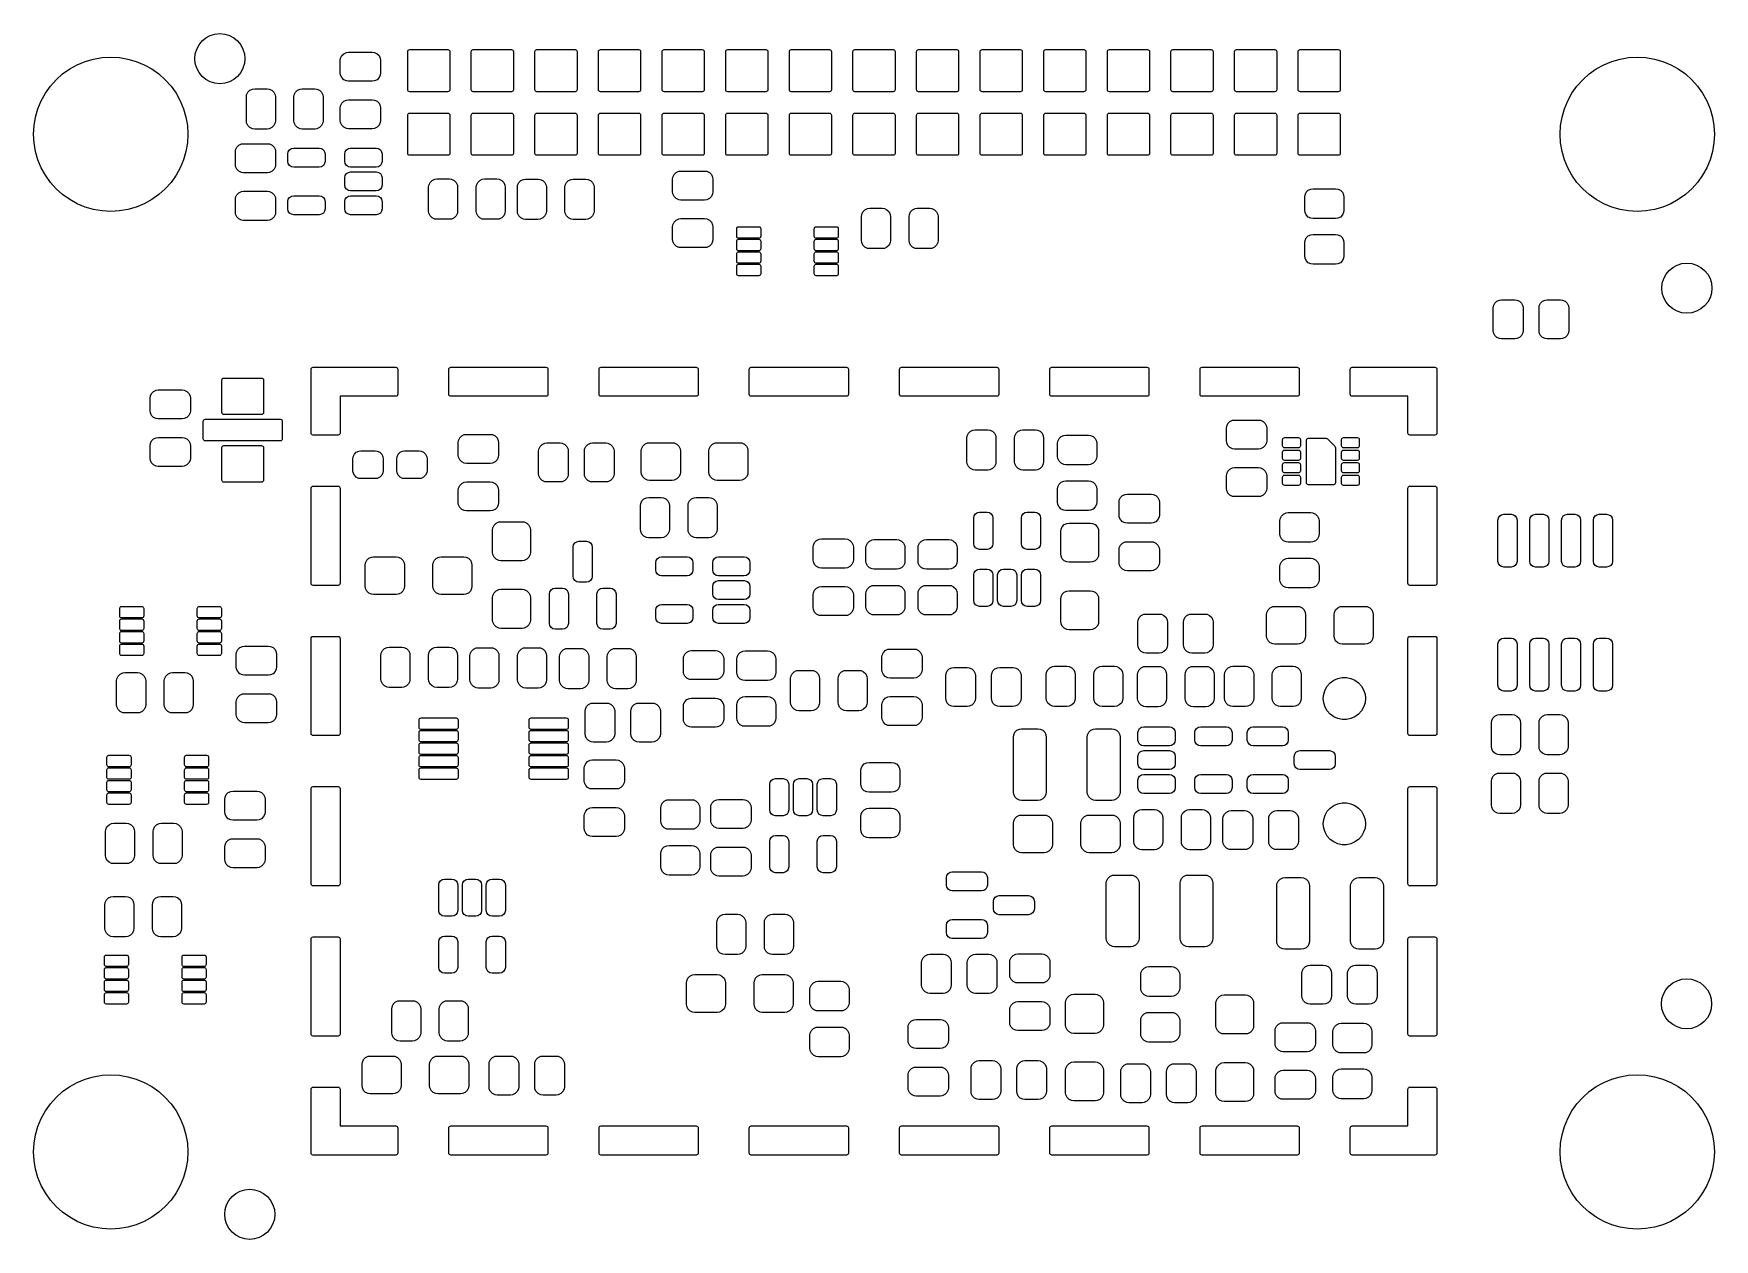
# Model space of a CAD drawing. Extents: x 0.28 to 2.92, y 0.26 to 2.16.
import ezdxf

# ---------------------------------------------------------------- set-up
doc = ezdxf.new("R2010")
doc.units = 0
doc.header["$MEASUREMENT"] = 0
doc.layers.add('BLACK', color=7, linetype='CONTINUOUS')

msp = doc.modelspace()

# ---------------------------------------------------------------- linework, layer by layer
at = {"layer": 'BLACK', "linetype": 'CONTINUOUS'}
for p, q in [((0.5352, 2.1339), (0.5388, 2.1407)), ((0.5388, 2.1407), (0.5437, 2.1467)), ((0.5437, 2.1467), (0.5497, 2.1516)), ((0.5497, 2.1516), (0.5565, 2.1552)), ((0.5565, 2.1552), (0.5639, 2.1575)), ((0.5639, 2.1575), (0.5715, 2.1582)), ((0.5715, 2.1582), (0.5792, 2.1575)), ((0.5792, 2.1575), (0.5866, 2.1552)), ((0.5866, 2.1552), (0.5934, 2.1516)), ((0.5934, 2.1516), (0.5994, 2.1467)), ((0.5994, 2.1467), (0.6043, 2.1407)), ((0.6043, 2.1407), (0.6079, 2.1339)), ((0.3474, 2.1093), (0.36, 2.1145)), ((0.36, 2.1145), (0.373, 2.1182)), ((0.373, 2.1182), (0.3864, 2.1205)), ((0.3864, 2.1205), (0.4, 2.1213)), ((0.4, 2.1213), (0.4136, 2.1205)), ((0.4136, 2.1205), (0.427, 2.1182)), ((0.427, 2.1182), (0.44, 2.1145)), ((0.44, 2.1145), (0.4526, 2.1093)), ((0.5322, 2.1189), (0.5329, 2.1265)), ((0.5329, 2.1112), (0.5322, 2.1189)), ((0.5329, 2.1265), (0.5352, 2.1339)), ((0.6079, 2.1339), (0.6102, 2.1265)), ((0.6102, 2.1265), (0.6109, 2.1189)), ((0.6109, 2.1189), (0.6102, 2.1112)), ((0.7609, 2.1161), (0.7613, 2.1195)), ((0.7609, 2.0964), (0.7609, 2.1161)), ((0.7613, 2.1195), (0.7632, 2.1236)), ((0.7632, 2.1236), (0.7664, 2.1267)), ((0.7664, 2.1267), (0.7705, 2.1287)), ((0.7705, 2.1287), (0.7738, 2.1291)), ((0.7738, 2.1291), (0.8112, 2.1291)), ((0.8112, 2.1291), (0.8146, 2.1287)), ((0.8146, 2.1287), (0.8187, 2.1267)), ((0.8187, 2.1267), (0.8219, 2.1236)), ((0.8219, 2.1236), (0.8238, 2.1195)), ((0.8238, 2.1195), (0.8242, 2.1161)), ((0.8242, 2.1161), (0.8242, 2.0964)), ((0.8669, 2.13), (0.8671, 2.1312)), ((0.8669, 2.07), (0.8669, 2.13)), ((0.8671, 2.1312), (0.8678, 2.1322)), ((0.8678, 2.1322), (0.8688, 2.1329)), ((0.8688, 2.1329), (0.87, 2.1331)), ((0.87, 2.1331), (0.93, 2.1331)), ((0.93, 2.1331), (0.9312, 2.1329)), ((0.9312, 2.1329), (0.9322, 2.1322)), ((0.9322, 2.1322), (0.9329, 2.1312)), ((0.9329, 2.1312), (0.9331, 2.13)), ((0.9331, 2.13), (0.9331, 2.07)), ((0.9669, 2.13), (0.9671, 2.1312)), ((0.9669, 2.07), (0.9669, 2.13)), ((0.9671, 2.1312), (0.9678, 2.1322)), ((0.9678, 2.1322), (0.9688, 2.1329)), ((0.9688, 2.1329), (0.97, 2.1331)), ((0.97, 2.1331), (1.03, 2.1331)), ((1.03, 2.1331), (1.0312, 2.1329)), ((1.0312, 2.1329), (1.0322, 2.1322)), ((1.0322, 2.1322), (1.0329, 2.1312)), ((1.0329, 2.1312), (1.0331, 2.13)), ((1.0331, 2.13), (1.0331, 2.07)), ((1.0669, 2.13), (1.0671, 2.1312)), ((1.0669, 2.07), (1.0669, 2.13)), ((1.0671, 2.1312), (1.0678, 2.1322)), ((1.0678, 2.1322), (1.0688, 2.1329)), ((1.0688, 2.1329), (1.07, 2.1331)), ((1.07, 2.1331), (1.13, 2.1331)), ((1.13, 2.1331), (1.1312, 2.1329)), ((1.1312, 2.1329), (1.1322, 2.1322)), ((1.1322, 2.1322), (1.1329, 2.1312)), ((1.1329, 2.1312), (1.1331, 2.13)), ((1.1331, 2.13), (1.1331, 2.07)), ((1.1669, 2.13), (1.1671, 2.1312)), ((1.1669, 2.07), (1.1669, 2.13)), ((1.1671, 2.1312), (1.1678, 2.1322)), ((1.1678, 2.1322), (1.1688, 2.1329)), ((1.1688, 2.1329), (1.17, 2.1331)), ((1.17, 2.1331), (1.23, 2.1331)), ((1.23, 2.1331), (1.2312, 2.1329)), ((1.2312, 2.1329), (1.2322, 2.1322)), ((1.2322, 2.1322), (1.2329, 2.1312)), ((1.2329, 2.1312), (1.2331, 2.13)), ((1.2331, 2.13), (1.2331, 2.07)), ((1.2669, 2.13), (1.2671, 2.1312)), ((1.2669, 2.07), (1.2669, 2.13)), ((1.2671, 2.1312), (1.2678, 2.1322)), ((1.2678, 2.1322), (1.2688, 2.1329)), ((1.2688, 2.1329), (1.27, 2.1331)), ((1.27, 2.1331), (1.33, 2.1331)), ((1.33, 2.1331), (1.3312, 2.1329)), ((1.3312, 2.1329), (1.3322, 2.1322)), ((1.3322, 2.1322), (1.3329, 2.1312)), ((1.3329, 2.1312), (1.3331, 2.13)), ((1.3331, 2.13), (1.3331, 2.07)), ((1.3669, 2.13), (1.3671, 2.1312)), ((1.3669, 2.07), (1.3669, 2.13)), ((1.3671, 2.1312), (1.3678, 2.1322)), ((1.3678, 2.1322), (1.3688, 2.1329)), ((1.3688, 2.1329), (1.37, 2.1331)), ((1.37, 2.1331), (1.43, 2.1331)), ((1.43, 2.1331), (1.4312, 2.1329)), ((1.4312, 2.1329), (1.4322, 2.1322)), ((1.4322, 2.1322), (1.4329, 2.1312)), ((1.4329, 2.1312), (1.4331, 2.13)), ((1.4331, 2.13), (1.4331, 2.07)), ((1.4669, 2.13), (1.4671, 2.1312)), ((1.4669, 2.07), (1.4669, 2.13)), ((1.4671, 2.1312), (1.4678, 2.1322)), ((1.4678, 2.1322), (1.4688, 2.1329)), ((1.4688, 2.1329), (1.47, 2.1331)), ((1.47, 2.1331), (1.53, 2.1331)), ((1.53, 2.1331), (1.5312, 2.1329)), ((1.5312, 2.1329), (1.5322, 2.1322)), ((1.5322, 2.1322), (1.5329, 2.1312)), ((1.5329, 2.1312), (1.5331, 2.13)), ((1.5331, 2.13), (1.5331, 2.07)), ((1.5669, 2.13), (1.5671, 2.1312)), ((1.5669, 2.07), (1.5669, 2.13)), ((1.5671, 2.1312), (1.5678, 2.1322)), ((1.5678, 2.1322), (1.5688, 2.1329)), ((1.5688, 2.1329), (1.57, 2.1331)), ((1.57, 2.1331), (1.63, 2.1331)), ((1.63, 2.1331), (1.6312, 2.1329)), ((1.6312, 2.1329), (1.6322, 2.1322)), ((1.6322, 2.1322), (1.6329, 2.1312)), ((1.6329, 2.1312), (1.6331, 2.13)), ((1.6331, 2.13), (1.6331, 2.07)), ((1.6669, 2.13), (1.6671, 2.1312)), ((1.6669, 2.07), (1.6669, 2.13)), ((1.6671, 2.1312), (1.6678, 2.1322)), ((1.6678, 2.1322), (1.6688, 2.1329)), ((1.6688, 2.1329), (1.67, 2.1331)), ((1.67, 2.1331), (1.73, 2.1331)), ((1.73, 2.1331), (1.7312, 2.1329)), ((1.7312, 2.1329), (1.7322, 2.1322)), ((1.7322, 2.1322), (1.7329, 2.1312)), ((1.7329, 2.1312), (1.7331, 2.13)), ((1.7331, 2.13), (1.7331, 2.07)), ((1.7669, 2.13), (1.7671, 2.1312)), ((1.7669, 2.07), (1.7669, 2.13)), ((1.7671, 2.1312), (1.7678, 2.1322)), ((1.7678, 2.1322), (1.7688, 2.1329)), ((1.7688, 2.1329), (1.77, 2.1331)), ((1.77, 2.1331), (1.83, 2.1331)), ((1.83, 2.1331), (1.8312, 2.1329)), ((1.8312, 2.1329), (1.8322, 2.1322)), ((1.8322, 2.1322), (1.8329, 2.1312)), ((1.8329, 2.1312), (1.8331, 2.13)), ((1.8331, 2.13), (1.8331, 2.07)), ((1.8669, 2.13), (1.8671, 2.1312)), ((1.8669, 2.07), (1.8669, 2.13)), ((1.8671, 2.1312), (1.8678, 2.1322)), ((1.8678, 2.1322), (1.8688, 2.1329)), ((1.8688, 2.1329), (1.87, 2.1331)), ((1.87, 2.1331), (1.93, 2.1331)), ((1.93, 2.1331), (1.9312, 2.1329)), ((1.9312, 2.1329), (1.9322, 2.1322)), ((1.9322, 2.1322), (1.9329, 2.1312)), ((1.9329, 2.1312), (1.9331, 2.13)), ((1.9331, 2.13), (1.9331, 2.07)), ((1.9669, 2.13), (1.9671, 2.1312)), ((1.9669, 2.07), (1.9669, 2.13)), ((1.9671, 2.1312), (1.9678, 2.1322)), ((1.9678, 2.1322), (1.9688, 2.1329)), ((1.9688, 2.1329), (1.97, 2.1331)), ((1.97, 2.1331), (2.03, 2.1331)), ((2.03, 2.1331), (2.0312, 2.1329)), ((2.0312, 2.1329), (2.0322, 2.1322)), ((2.0322, 2.1322), (2.0329, 2.1312)), ((2.0329, 2.1312), (2.0331, 2.13)), ((2.0331, 2.13), (2.0331, 2.07)), ((2.0669, 2.13), (2.0671, 2.1312)), ((2.0669, 2.07), (2.0669, 2.13)), ((2.0671, 2.1312), (2.0678, 2.1322)), ((2.0678, 2.1322), (2.0688, 2.1329)), ((2.0688, 2.1329), (2.07, 2.1331)), ((2.07, 2.1331), (2.13, 2.1331)), ((2.13, 2.1331), (2.1312, 2.1329)), ((2.1312, 2.1329), (2.1322, 2.1322)), ((2.1322, 2.1322), (2.1329, 2.1312)), ((2.1329, 2.1312), (2.1331, 2.13)), ((2.1331, 2.13), (2.1331, 2.07)), ((2.1669, 2.13), (2.1671, 2.1312)), ((2.1669, 2.07), (2.1669, 2.13)), ((2.1671, 2.1312), (2.1678, 2.1322)), ((2.1678, 2.1322), (2.1688, 2.1329)), ((2.1688, 2.1329), (2.17, 2.1331)), ((2.17, 2.1331), (2.23, 2.1331)), ((2.23, 2.1331), (2.2312, 2.1329)), ((2.2312, 2.1329), (2.2322, 2.1322)), ((2.2322, 2.1322), (2.2329, 2.1312)), ((2.2329, 2.1312), (2.2331, 2.13)), ((2.2331, 2.13), (2.2331, 2.07)), ((2.2669, 2.13), (2.2671, 2.1312)), ((2.2669, 2.07), (2.2669, 2.13)), ((2.2671, 2.1312), (2.2678, 2.1322)), ((2.2678, 2.1322), (2.2688, 2.1329)), ((2.2688, 2.1329), (2.27, 2.1331)), ((2.27, 2.1331), (2.33, 2.1331)), ((2.33, 2.1331), (2.3312, 2.1329)), ((2.3312, 2.1329), (2.3322, 2.1322)), ((2.3322, 2.1322), (2.3329, 2.1312)), ((2.3329, 2.1312), (2.3331, 2.13)), ((2.3331, 2.13), (2.3331, 2.07)), ((2.7474, 2.1093), (2.76, 2.1145)), ((2.76, 2.1145), (2.773, 2.1182)), ((2.773, 2.1182), (2.7864, 2.1205)), ((2.7864, 2.1205), (2.8, 2.1213)), ((2.8, 2.1213), (2.8136, 2.1205)), ((2.8136, 2.1205), (2.827, 2.1182)), ((2.827, 2.1182), (2.84, 2.1145)), ((2.84, 2.1145), (2.8526, 2.1093)), ((0.3143, 2.0857), (0.3244, 2.0948)), ((0.3244, 2.0948), (0.3355, 2.1027)), ((0.3355, 2.1027), (0.3474, 2.1093)), ((0.4526, 2.1093), (0.4645, 2.1027)), ((0.4645, 2.1027), (0.4756, 2.0948)), ((0.4756, 2.0948), (0.4857, 2.0857)), ((0.5352, 2.1038), (0.5329, 2.1112)), ((0.5388, 2.097), (0.5352, 2.1038)), ((0.5437, 2.091), (0.5388, 2.097)), ((0.5497, 2.0861), (0.5437, 2.091)), ((0.5994, 2.091), (0.5934, 2.0861)), ((0.6043, 2.097), (0.5994, 2.091)), ((0.6079, 2.1038), (0.6043, 2.097)), ((0.6102, 2.1112), (0.6079, 2.1038)), ((0.7613, 2.0931), (0.7609, 2.0964)), ((0.7632, 2.089), (0.7613, 2.0931)), ((0.7664, 2.0858), (0.7632, 2.089)), ((0.8219, 2.089), (0.8187, 2.0858)), ((0.8238, 2.0931), (0.8219, 2.089)), ((0.8242, 2.0964), (0.8238, 2.0931)), ((2.7143, 2.0857), (2.7244, 2.0948)), ((2.7244, 2.0948), (2.7355, 2.1027)), ((2.7355, 2.1027), (2.7474, 2.1093)), ((2.8526, 2.1093), (2.8645, 2.1027)), ((2.8645, 2.1027), (2.8756, 2.0948)), ((2.8756, 2.0948), (2.8857, 2.0857)), ((0.2907, 2.0526), (0.2973, 2.0645)), ((0.2973, 2.0645), (0.3052, 2.0756)), ((0.3052, 2.0756), (0.3143, 2.0857)), ((0.4857, 2.0857), (0.4948, 2.0756)), ((0.4948, 2.0756), (0.5027, 2.0645)), ((0.5027, 2.0645), (0.5093, 2.0526)), ((0.5565, 2.0825), (0.5497, 2.0861)), ((0.5639, 2.0802), (0.5565, 2.0825)), ((0.5715, 2.0795), (0.5639, 2.0802)), ((0.5792, 2.0802), (0.5715, 2.0795)), ((0.5866, 2.0825), (0.5792, 2.0802)), ((0.5934, 2.0861), (0.5866, 2.0825)), ((0.6133, 2.0586), (0.6137, 2.0619)), ((0.6137, 2.0619), (0.6157, 2.066)), ((0.6157, 2.066), (0.6188, 2.0692)), ((0.6188, 2.0692), (0.6229, 2.0711)), ((0.6229, 2.0711), (0.6263, 2.0716)), ((0.6263, 2.0716), (0.646, 2.0716)), ((0.646, 2.0716), (0.6493, 2.0711)), ((0.6493, 2.0711), (0.6534, 2.0692)), ((0.6534, 2.0692), (0.6566, 2.066)), ((0.6566, 2.066), (0.6585, 2.0619)), ((0.6585, 2.0619), (0.659, 2.0586)), ((0.6881, 2.0586), (0.6886, 2.0619)), ((0.6886, 2.0619), (0.6905, 2.066)), ((0.6905, 2.066), (0.6937, 2.0692)), ((0.6937, 2.0692), (0.6977, 2.0711)), ((0.6977, 2.0711), (0.7011, 2.0716)), ((0.7011, 2.0716), (0.7208, 2.0716)), ((0.7208, 2.0716), (0.7241, 2.0711)), ((0.7241, 2.0711), (0.7282, 2.0692)), ((0.7282, 2.0692), (0.7314, 2.066)), ((0.7314, 2.066), (0.7333, 2.0619)), ((0.7333, 2.0619), (0.7338, 2.0586)), ((0.7705, 2.0839), (0.7664, 2.0858)), ((0.7738, 2.0834), (0.7705, 2.0839)), ((0.8112, 2.0834), (0.7738, 2.0834)), ((0.8146, 2.0839), (0.8112, 2.0834)), ((0.8187, 2.0858), (0.8146, 2.0839)), ((0.8671, 2.0688), (0.8669, 2.07)), ((0.8678, 2.0678), (0.8671, 2.0688)), ((0.8688, 2.0671), (0.8678, 2.0678)), ((0.87, 2.0669), (0.8688, 2.0671)), ((0.93, 2.0669), (0.87, 2.0669)), ((0.9312, 2.0671), (0.93, 2.0669)), ((0.9322, 2.0678), (0.9312, 2.0671)), ((0.9329, 2.0688), (0.9322, 2.0678)), ((0.9331, 2.07), (0.9329, 2.0688)), ((0.9671, 2.0688), (0.9669, 2.07)), ((0.9678, 2.0678), (0.9671, 2.0688)), ((0.9688, 2.0671), (0.9678, 2.0678)), ((0.97, 2.0669), (0.9688, 2.0671)), ((1.03, 2.0669), (0.97, 2.0669)), ((1.0312, 2.0671), (1.03, 2.0669)), ((1.0322, 2.0678), (1.0312, 2.0671)), ((1.0329, 2.0688), (1.0322, 2.0678)), ((1.0331, 2.07), (1.0329, 2.0688)), ((1.0671, 2.0688), (1.0669, 2.07)), ((1.0678, 2.0678), (1.0671, 2.0688)), ((1.0688, 2.0671), (1.0678, 2.0678)), ((1.07, 2.0669), (1.0688, 2.0671)), ((1.13, 2.0669), (1.07, 2.0669)), ((1.1312, 2.0671), (1.13, 2.0669)), ((1.1322, 2.0678), (1.1312, 2.0671)), ((1.1329, 2.0688), (1.1322, 2.0678)), ((1.1331, 2.07), (1.1329, 2.0688)), ((1.1671, 2.0688), (1.1669, 2.07)), ((1.1678, 2.0678), (1.1671, 2.0688)), ((1.1688, 2.0671), (1.1678, 2.0678)), ((1.17, 2.0669), (1.1688, 2.0671)), ((1.23, 2.0669), (1.17, 2.0669)), ((1.2312, 2.0671), (1.23, 2.0669)), ((1.2322, 2.0678), (1.2312, 2.0671)), ((1.2329, 2.0688), (1.2322, 2.0678)), ((1.2331, 2.07), (1.2329, 2.0688)), ((1.2671, 2.0688), (1.2669, 2.07)), ((1.2678, 2.0678), (1.2671, 2.0688)), ((1.2688, 2.0671), (1.2678, 2.0678)), ((1.27, 2.0669), (1.2688, 2.0671)), ((1.33, 2.0669), (1.27, 2.0669)), ((1.3312, 2.0671), (1.33, 2.0669)), ((1.3322, 2.0678), (1.3312, 2.0671)), ((1.3329, 2.0688), (1.3322, 2.0678)), ((1.3331, 2.07), (1.3329, 2.0688)), ((1.3671, 2.0688), (1.3669, 2.07)), ((1.3678, 2.0678), (1.3671, 2.0688)), ((1.3688, 2.0671), (1.3678, 2.0678)), ((1.37, 2.0669), (1.3688, 2.0671)), ((1.43, 2.0669), (1.37, 2.0669)), ((1.4312, 2.0671), (1.43, 2.0669)), ((1.4322, 2.0678), (1.4312, 2.0671)), ((1.4329, 2.0688), (1.4322, 2.0678)), ((1.4331, 2.07), (1.4329, 2.0688)), ((1.4671, 2.0688), (1.4669, 2.07)), ((1.4678, 2.0678), (1.4671, 2.0688)), ((1.4688, 2.0671), (1.4678, 2.0678)), ((1.47, 2.0669), (1.4688, 2.0671)), ((1.53, 2.0669), (1.47, 2.0669)), ((1.5312, 2.0671), (1.53, 2.0669)), ((1.5322, 2.0678), (1.5312, 2.0671)), ((1.5329, 2.0688), (1.5322, 2.0678)), ((1.5331, 2.07), (1.5329, 2.0688)), ((1.5671, 2.0688), (1.5669, 2.07)), ((1.5678, 2.0678), (1.5671, 2.0688)), ((1.5688, 2.0671), (1.5678, 2.0678)), ((1.57, 2.0669), (1.5688, 2.0671)), ((1.63, 2.0669), (1.57, 2.0669)), ((1.6312, 2.0671), (1.63, 2.0669)), ((1.6322, 2.0678), (1.6312, 2.0671)), ((1.6329, 2.0688), (1.6322, 2.0678)), ((1.6331, 2.07), (1.6329, 2.0688)), ((1.6671, 2.0688), (1.6669, 2.07)), ((1.6678, 2.0678), (1.6671, 2.0688)), ((1.6688, 2.0671), (1.6678, 2.0678)), ((1.67, 2.0669), (1.6688, 2.0671)), ((1.73, 2.0669), (1.67, 2.0669)), ((1.7312, 2.0671), (1.73, 2.0669)), ((1.7322, 2.0678), (1.7312, 2.0671)), ((1.7329, 2.0688), (1.7322, 2.0678)), ((1.7331, 2.07), (1.7329, 2.0688)), ((1.7671, 2.0688), (1.7669, 2.07)), ((1.7678, 2.0678), (1.7671, 2.0688)), ((1.7688, 2.0671), (1.7678, 2.0678)), ((1.77, 2.0669), (1.7688, 2.0671)), ((1.83, 2.0669), (1.77, 2.0669)), ((1.8312, 2.0671), (1.83, 2.0669)), ((1.8322, 2.0678), (1.8312, 2.0671)), ((1.8329, 2.0688), (1.8322, 2.0678)), ((1.8331, 2.07), (1.8329, 2.0688)), ((1.8671, 2.0688), (1.8669, 2.07)), ((1.8678, 2.0678), (1.8671, 2.0688)), ((1.8688, 2.0671), (1.8678, 2.0678)), ((1.87, 2.0669), (1.8688, 2.0671)), ((1.93, 2.0669), (1.87, 2.0669)), ((1.9312, 2.0671), (1.93, 2.0669)), ((1.9322, 2.0678), (1.9312, 2.0671)), ((1.9329, 2.0688), (1.9322, 2.0678)), ((1.9331, 2.07), (1.9329, 2.0688)), ((1.9671, 2.0688), (1.9669, 2.07)), ((1.9678, 2.0678), (1.9671, 2.0688)), ((1.9688, 2.0671), (1.9678, 2.0678)), ((1.97, 2.0669), (1.9688, 2.0671)), ((2.03, 2.0669), (1.97, 2.0669)), ((2.0312, 2.0671), (2.03, 2.0669)), ((2.0322, 2.0678), (2.0312, 2.0671)), ((2.0329, 2.0688), (2.0322, 2.0678)), ((2.0331, 2.07), (2.0329, 2.0688)), ((2.0671, 2.0688), (2.0669, 2.07)), ((2.0678, 2.0678), (2.0671, 2.0688)), ((2.0688, 2.0671), (2.0678, 2.0678)), ((2.07, 2.0669), (2.0688, 2.0671)), ((2.13, 2.0669), (2.07, 2.0669)), ((2.1312, 2.0671), (2.13, 2.0669)), ((2.1322, 2.0678), (2.1312, 2.0671)), ((2.1329, 2.0688), (2.1322, 2.0678)), ((2.1331, 2.07), (2.1329, 2.0688)), ((2.1671, 2.0688), (2.1669, 2.07)), ((2.1678, 2.0678), (2.1671, 2.0688)), ((2.1688, 2.0671), (2.1678, 2.0678)), ((2.17, 2.0669), (2.1688, 2.0671)), ((2.23, 2.0669), (2.17, 2.0669)), ((2.2312, 2.0671), (2.23, 2.0669)), ((2.2322, 2.0678), (2.2312, 2.0671)), ((2.2329, 2.0688), (2.2322, 2.0678)), ((2.2331, 2.07), (2.2329, 2.0688)), ((2.2671, 2.0688), (2.2669, 2.07)), ((2.2678, 2.0678), (2.2671, 2.0688)), ((2.2688, 2.0671), (2.2678, 2.0678)), ((2.27, 2.0669), (2.2688, 2.0671)), ((2.33, 2.0669), (2.27, 2.0669)), ((2.3312, 2.0671), (2.33, 2.0669)), ((2.3322, 2.0678), (2.3312, 2.0671)), ((2.3329, 2.0688), (2.3322, 2.0678)), ((2.3331, 2.07), (2.3329, 2.0688)), ((2.6907, 2.0526), (2.6973, 2.0645)), ((2.6973, 2.0645), (2.7052, 2.0756)), ((2.7052, 2.0756), (2.7143, 2.0857)), ((2.8857, 2.0857), (2.8948, 2.0756)), ((2.8948, 2.0756), (2.9027, 2.0645)), ((2.9027, 2.0645), (2.9093, 2.0526)), ((0.2818, 2.027), (0.2855, 2.04)), ((0.2855, 2.04), (0.2907, 2.0526)), ((0.5093, 2.0526), (0.5145, 2.04)), ((0.5145, 2.04), (0.5182, 2.027)), ((0.6133, 2.0212), (0.6133, 2.0586)), ((0.659, 2.0586), (0.659, 2.0212)), ((0.6881, 2.0212), (0.6881, 2.0586)), ((0.7338, 2.0586), (0.7338, 2.0212)), ((0.7609, 2.0413), (0.7613, 2.0447)), ((0.7609, 2.0216), (0.7609, 2.0413)), ((0.7613, 2.0447), (0.7632, 2.0488)), ((0.7632, 2.0488), (0.7664, 2.0519)), ((0.7664, 2.0519), (0.7705, 2.0538)), ((0.7705, 2.0538), (0.7738, 2.0543)), ((0.7738, 2.0543), (0.8112, 2.0543)), ((0.8112, 2.0543), (0.8146, 2.0538)), ((0.8146, 2.0538), (0.8187, 2.0519)), ((0.8187, 2.0519), (0.8219, 2.0488)), ((0.8219, 2.0488), (0.8238, 2.0447)), ((0.8238, 2.0447), (0.8242, 2.0413)), ((0.8242, 2.0413), (0.8242, 2.0216)), ((2.6818, 2.027), (2.6855, 2.04)), ((2.6855, 2.04), (2.6907, 2.0526)), ((2.9093, 2.0526), (2.9145, 2.04)), ((2.9145, 2.04), (2.9182, 2.027)), ((0.2787, 2), (0.2795, 2.0136)), ((0.2795, 2.0136), (0.2818, 2.027)), ((0.5182, 2.027), (0.5205, 2.0136)), ((0.5205, 2.0136), (0.5213, 2)), ((0.6137, 2.0178), (0.6133, 2.0212)), ((0.6157, 2.0137), (0.6137, 2.0178)), ((0.6188, 2.0105), (0.6157, 2.0137)), ((0.6229, 2.0086), (0.6188, 2.0105)), ((0.6263, 2.0082), (0.6229, 2.0086)), ((0.6493, 2.0086), (0.646, 2.0082)), ((0.6534, 2.0105), (0.6493, 2.0086)), ((0.6566, 2.0137), (0.6534, 2.0105)), ((0.6585, 2.0178), (0.6566, 2.0137)), ((0.659, 2.0212), (0.6585, 2.0178)), ((0.6886, 2.0178), (0.6881, 2.0212)), ((0.6905, 2.0137), (0.6886, 2.0178)), ((0.6937, 2.0105), (0.6905, 2.0137)), ((0.6977, 2.0086), (0.6937, 2.0105)), ((0.7011, 2.0082), (0.6977, 2.0086)), ((0.7241, 2.0086), (0.7208, 2.0082)), ((0.7282, 2.0105), (0.7241, 2.0086)), ((0.7314, 2.0137), (0.7282, 2.0105)), ((0.7333, 2.0178), (0.7314, 2.0137)), ((0.7338, 2.0212), (0.7333, 2.0178)), ((0.7613, 2.0183), (0.7609, 2.0216)), ((0.7632, 2.0142), (0.7613, 2.0183)), ((0.7664, 2.011), (0.7632, 2.0142)), ((0.7705, 2.0091), (0.7664, 2.011)), ((0.7738, 2.0086), (0.7705, 2.0091)), ((0.8112, 2.0086), (0.7738, 2.0086)), ((0.8146, 2.0091), (0.8112, 2.0086)), ((0.8187, 2.011), (0.8146, 2.0091)), ((0.8219, 2.0142), (0.8187, 2.011)), ((0.8238, 2.0183), (0.8219, 2.0142)), ((0.8242, 2.0216), (0.8238, 2.0183)), ((0.8669, 2.03), (0.8671, 2.0312)), ((0.8669, 1.97), (0.8669, 2.03)), ((0.8671, 2.0312), (0.8678, 2.0322)), ((0.8678, 2.0322), (0.8688, 2.0329)), ((0.8688, 2.0329), (0.87, 2.0331)), ((0.87, 2.0331), (0.93, 2.0331)), ((0.93, 2.0331), (0.9312, 2.0329)), ((0.9312, 2.0329), (0.9322, 2.0322)), ((0.9322, 2.0322), (0.9329, 2.0312)), ((0.9329, 2.0312), (0.9331, 2.03)), ((0.9331, 2.03), (0.9331, 1.97)), ((0.9669, 2.03), (0.9671, 2.0312)), ((0.9669, 1.97), (0.9669, 2.03)), ((0.9671, 2.0312), (0.9678, 2.0322)), ((0.9678, 2.0322), (0.9688, 2.0329)), ((0.9688, 2.0329), (0.97, 2.0331)), ((0.97, 2.0331), (1.03, 2.0331)), ((1.03, 2.0331), (1.0312, 2.0329)), ((1.0312, 2.0329), (1.0322, 2.0322)), ((1.0322, 2.0322), (1.0329, 2.0312)), ((1.0329, 2.0312), (1.0331, 2.03)), ((1.0331, 2.03), (1.0331, 1.97)), ((1.0669, 2.03), (1.0671, 2.0312)), ((1.0669, 1.97), (1.0669, 2.03)), ((1.0671, 2.0312), (1.0678, 2.0322)), ((1.0678, 2.0322), (1.0688, 2.0329)), ((1.0688, 2.0329), (1.07, 2.0331)), ((1.07, 2.0331), (1.13, 2.0331)), ((1.13, 2.0331), (1.1312, 2.0329)), ((1.1312, 2.0329), (1.1322, 2.0322)), ((1.1322, 2.0322), (1.1329, 2.0312)), ((1.1329, 2.0312), (1.1331, 2.03)), ((1.1331, 2.03), (1.1331, 1.97)), ((1.1669, 2.03), (1.1671, 2.0312)), ((1.1669, 1.97), (1.1669, 2.03)), ((1.1671, 2.0312), (1.1678, 2.0322)), ((1.1678, 2.0322), (1.1688, 2.0329)), ((1.1688, 2.0329), (1.17, 2.0331)), ((1.17, 2.0331), (1.23, 2.0331)), ((1.23, 2.0331), (1.2312, 2.0329)), ((1.2312, 2.0329), (1.2322, 2.0322)), ((1.2322, 2.0322), (1.2329, 2.0312)), ((1.2329, 2.0312), (1.2331, 2.03)), ((1.2331, 2.03), (1.2331, 1.97)), ((1.2669, 2.03), (1.2671, 2.0312)), ((1.2669, 1.97), (1.2669, 2.03)), ((1.2671, 2.0312), (1.2678, 2.0322)), ((1.2678, 2.0322), (1.2688, 2.0329)), ((1.2688, 2.0329), (1.27, 2.0331)), ((1.27, 2.0331), (1.33, 2.0331)), ((1.33, 2.0331), (1.3312, 2.0329)), ((1.3312, 2.0329), (1.3322, 2.0322)), ((1.3322, 2.0322), (1.3329, 2.0312)), ((1.3329, 2.0312), (1.3331, 2.03)), ((1.3331, 2.03), (1.3331, 1.97)), ((1.3669, 2.03), (1.3671, 2.0312)), ((1.3669, 1.97), (1.3669, 2.03)), ((1.3671, 2.0312), (1.3678, 2.0322)), ((1.3678, 2.0322), (1.3688, 2.0329)), ((1.3688, 2.0329), (1.37, 2.0331)), ((1.37, 2.0331), (1.43, 2.0331)), ((1.43, 2.0331), (1.4312, 2.0329)), ((1.4312, 2.0329), (1.4322, 2.0322)), ((1.4322, 2.0322), (1.4329, 2.0312)), ((1.4329, 2.0312), (1.4331, 2.03)), ((1.4331, 2.03), (1.4331, 1.97)), ((1.4669, 2.03), (1.4671, 2.0312)), ((1.4669, 1.97), (1.4669, 2.03)), ((1.4671, 2.0312), (1.4678, 2.0322)), ((1.4678, 2.0322), (1.4688, 2.0329)), ((1.4688, 2.0329), (1.47, 2.0331)), ((1.47, 2.0331), (1.53, 2.0331)), ((1.53, 2.0331), (1.5312, 2.0329)), ((1.5312, 2.0329), (1.5322, 2.0322)), ((1.5322, 2.0322), (1.5329, 2.0312)), ((1.5329, 2.0312), (1.5331, 2.03)), ((1.5331, 2.03), (1.5331, 1.97)), ((1.5669, 2.03), (1.5671, 2.0312)), ((1.5669, 1.97), (1.5669, 2.03)), ((1.5671, 2.0312), (1.5678, 2.0322)), ((1.5678, 2.0322), (1.5688, 2.0329)), ((1.5688, 2.0329), (1.57, 2.0331)), ((1.57, 2.0331), (1.63, 2.0331)), ((1.63, 2.0331), (1.6312, 2.0329)), ((1.6312, 2.0329), (1.6322, 2.0322)), ((1.6322, 2.0322), (1.6329, 2.0312)), ((1.6329, 2.0312), (1.6331, 2.03)), ((1.6331, 2.03), (1.6331, 1.97)), ((1.6669, 2.03), (1.6671, 2.0312)), ((1.6669, 1.97), (1.6669, 2.03)), ((1.6671, 2.0312), (1.6678, 2.0322)), ((1.6678, 2.0322), (1.6688, 2.0329)), ((1.6688, 2.0329), (1.67, 2.0331)), ((1.67, 2.0331), (1.73, 2.0331)), ((1.73, 2.0331), (1.7312, 2.0329)), ((1.7312, 2.0329), (1.7322, 2.0322)), ((1.7322, 2.0322), (1.7329, 2.0312)), ((1.7329, 2.0312), (1.7331, 2.03)), ((1.7331, 2.03), (1.7331, 1.97)), ((1.7669, 2.03), (1.7671, 2.0312)), ((1.7669, 1.97), (1.7669, 2.03)), ((1.7671, 2.0312), (1.7678, 2.0322)), ((1.7678, 2.0322), (1.7688, 2.0329)), ((1.7688, 2.0329), (1.77, 2.0331)), ((1.77, 2.0331), (1.83, 2.0331)), ((1.83, 2.0331), (1.8312, 2.0329)), ((1.8312, 2.0329), (1.8322, 2.0322)), ((1.8322, 2.0322), (1.8329, 2.0312)), ((1.8329, 2.0312), (1.8331, 2.03)), ((1.8331, 2.03), (1.8331, 1.97)), ((1.8669, 2.03), (1.8671, 2.0312)), ((1.8669, 1.97), (1.8669, 2.03)), ((1.8671, 2.0312), (1.8678, 2.0322)), ((1.8678, 2.0322), (1.8688, 2.0329)), ((1.8688, 2.0329), (1.87, 2.0331)), ((1.87, 2.0331), (1.93, 2.0331)), ((1.93, 2.0331), (1.9312, 2.0329)), ((1.9312, 2.0329), (1.9322, 2.0322)), ((1.9322, 2.0322), (1.9329, 2.0312)), ((1.9329, 2.0312), (1.9331, 2.03)), ((1.9331, 2.03), (1.9331, 1.97)), ((1.9669, 2.03), (1.9671, 2.0312)), ((1.9669, 1.97), (1.9669, 2.03)), ((1.9671, 2.0312), (1.9678, 2.0322)), ((1.9678, 2.0322), (1.9688, 2.0329)), ((1.9688, 2.0329), (1.97, 2.0331)), ((1.97, 2.0331), (2.03, 2.0331)), ((2.03, 2.0331), (2.0312, 2.0329)), ((2.0312, 2.0329), (2.0322, 2.0322)), ((2.0322, 2.0322), (2.0329, 2.0312)), ((2.0329, 2.0312), (2.0331, 2.03)), ((2.0331, 2.03), (2.0331, 1.97)), ((2.0669, 2.03), (2.0671, 2.0312)), ((2.0669, 1.97), (2.0669, 2.03)), ((2.0671, 2.0312), (2.0678, 2.0322)), ((2.0678, 2.0322), (2.0688, 2.0329)), ((2.0688, 2.0329), (2.07, 2.0331)), ((2.07, 2.0331), (2.13, 2.0331)), ((2.13, 2.0331), (2.1312, 2.0329)), ((2.1312, 2.0329), (2.1322, 2.0322)), ((2.1322, 2.0322), (2.1329, 2.0312)), ((2.1329, 2.0312), (2.1331, 2.03)), ((2.1331, 2.03), (2.1331, 1.97)), ((2.1669, 2.03), (2.1671, 2.0312)), ((2.1669, 1.97), (2.1669, 2.03)), ((2.1671, 2.0312), (2.1678, 2.0322)), ((2.1678, 2.0322), (2.1688, 2.0329)), ((2.1688, 2.0329), (2.17, 2.0331)), ((2.17, 2.0331), (2.23, 2.0331)), ((2.23, 2.0331), (2.2312, 2.0329)), ((2.2312, 2.0329), (2.2322, 2.0322)), ((2.2322, 2.0322), (2.2329, 2.0312)), ((2.2329, 2.0312), (2.2331, 2.03)), ((2.2331, 2.03), (2.2331, 1.97)), ((2.2669, 2.03), (2.2671, 2.0312)), ((2.2669, 1.97), (2.2669, 2.03)), ((2.2671, 2.0312), (2.2678, 2.0322)), ((2.2678, 2.0322), (2.2688, 2.0329)), ((2.2688, 2.0329), (2.27, 2.0331)), ((2.27, 2.0331), (2.33, 2.0331)), ((2.33, 2.0331), (2.3312, 2.0329)), ((2.3312, 2.0329), (2.3322, 2.0322)), ((2.3322, 2.0322), (2.3329, 2.0312)), ((2.3329, 2.0312), (2.3331, 2.03)), ((2.3331, 2.03), (2.3331, 1.97)), ((2.6787, 2), (2.6795, 2.0136)), ((2.6795, 2.0136), (2.6818, 2.027)), ((2.9182, 2.027), (2.9205, 2.0136)), ((2.9205, 2.0136), (2.9213, 2)), ((0.2795, 1.9864), (0.2787, 2)), ((0.2818, 1.973), (0.2795, 1.9864)), ((0.5205, 1.9864), (0.5182, 1.973)), ((0.5213, 2), (0.5205, 1.9864)), ((0.5982, 1.9796), (0.6014, 1.9827)), ((0.6014, 1.9827), (0.6055, 1.9847)), ((0.6055, 1.9847), (0.6088, 1.9851)), ((0.6088, 1.9851), (0.6462, 1.9851)), ((0.646, 2.0082), (0.6263, 2.0082)), ((0.6462, 1.9851), (0.6496, 1.9847)), ((0.6496, 1.9847), (0.6537, 1.9827)), ((0.6537, 1.9827), (0.6569, 1.9796)), ((0.7208, 2.0082), (0.7011, 2.0082)), ((2.6795, 1.9864), (2.6787, 2)), ((2.6818, 1.973), (2.6795, 1.9864)), ((2.9205, 1.9864), (2.9182, 1.973)), ((2.9213, 2), (2.9205, 1.9864)), ((0.2855, 1.96), (0.2818, 1.973)), ((0.2907, 1.9474), (0.2855, 1.96)), ((0.5145, 1.96), (0.5093, 1.9474)), ((0.5182, 1.973), (0.5145, 1.96)), ((0.5959, 1.9721), (0.5963, 1.9755)), ((0.5959, 1.9524), (0.5959, 1.9721)), ((0.5963, 1.9755), (0.5982, 1.9796)), ((0.6569, 1.9796), (0.6588, 1.9755)), ((0.6588, 1.9755), (0.6592, 1.9721)), ((0.6592, 1.9721), (0.6592, 1.9524)), ((0.6785, 1.9692), (0.6792, 1.9726)), ((0.6785, 1.9574), (0.6785, 1.9692)), ((0.6792, 1.9539), (0.6785, 1.9574)), ((0.6792, 1.9726), (0.6812, 1.9756)), ((0.6812, 1.9756), (0.6841, 1.9775)), ((0.6841, 1.9775), (0.6876, 1.9782)), ((0.6876, 1.9782), (0.7279, 1.9782)), ((0.7279, 1.9782), (0.7314, 1.9775)), ((0.7314, 1.9775), (0.7343, 1.9756)), ((0.7343, 1.9756), (0.7363, 1.9726)), ((0.7363, 1.9726), (0.737, 1.9692)), ((0.737, 1.9574), (0.7363, 1.9539)), ((0.737, 1.9692), (0.737, 1.9574)), ((0.7681, 1.9692), (0.7688, 1.9726)), ((0.7681, 1.9574), (0.7681, 1.9692)), ((0.7688, 1.9539), (0.7681, 1.9574)), ((0.7688, 1.9726), (0.7707, 1.9756)), ((0.7707, 1.9756), (0.7737, 1.9775)), ((0.7737, 1.9775), (0.7771, 1.9782)), ((0.7771, 1.9782), (0.8175, 1.9782)), ((0.8175, 1.9782), (0.821, 1.9775)), ((0.821, 1.9775), (0.8239, 1.9756)), ((0.8239, 1.9756), (0.8259, 1.9726)), ((0.8259, 1.9726), (0.8266, 1.9692)), ((0.8266, 1.9574), (0.8259, 1.9539)), ((0.8266, 1.9692), (0.8266, 1.9574)), ((0.8671, 1.9688), (0.8669, 1.97)), ((0.8678, 1.9678), (0.8671, 1.9688)), ((0.8688, 1.9671), (0.8678, 1.9678)), ((0.87, 1.9669), (0.8688, 1.9671)), ((0.93, 1.9669), (0.87, 1.9669)), ((0.9312, 1.9671), (0.93, 1.9669)), ((0.9322, 1.9678), (0.9312, 1.9671)), ((0.9329, 1.9688), (0.9322, 1.9678)), ((0.9331, 1.97), (0.9329, 1.9688)), ((0.9671, 1.9688), (0.9669, 1.97)), ((0.9678, 1.9678), (0.9671, 1.9688)), ((0.9688, 1.9671), (0.9678, 1.9678)), ((0.97, 1.9669), (0.9688, 1.9671)), ((1.03, 1.9669), (0.97, 1.9669)), ((1.0312, 1.9671), (1.03, 1.9669)), ((1.0322, 1.9678), (1.0312, 1.9671)), ((1.0329, 1.9688), (1.0322, 1.9678)), ((1.0331, 1.97), (1.0329, 1.9688)), ((1.0671, 1.9688), (1.0669, 1.97)), ((1.0678, 1.9678), (1.0671, 1.9688)), ((1.0688, 1.9671), (1.0678, 1.9678)), ((1.07, 1.9669), (1.0688, 1.9671)), ((1.13, 1.9669), (1.07, 1.9669)), ((1.1312, 1.9671), (1.13, 1.9669)), ((1.1322, 1.9678), (1.1312, 1.9671)), ((1.1329, 1.9688), (1.1322, 1.9678)), ((1.1331, 1.97), (1.1329, 1.9688)), ((1.1671, 1.9688), (1.1669, 1.97)), ((1.1678, 1.9678), (1.1671, 1.9688)), ((1.1688, 1.9671), (1.1678, 1.9678)), ((1.17, 1.9669), (1.1688, 1.9671)), ((1.23, 1.9669), (1.17, 1.9669)), ((1.2312, 1.9671), (1.23, 1.9669)), ((1.2322, 1.9678), (1.2312, 1.9671)), ((1.2329, 1.9688), (1.2322, 1.9678)), ((1.2331, 1.97), (1.2329, 1.9688)), ((1.2671, 1.9688), (1.2669, 1.97)), ((1.2678, 1.9678), (1.2671, 1.9688)), ((1.2688, 1.9671), (1.2678, 1.9678)), ((1.27, 1.9669), (1.2688, 1.9671)), ((1.33, 1.9669), (1.27, 1.9669)), ((1.3312, 1.9671), (1.33, 1.9669)), ((1.3322, 1.9678), (1.3312, 1.9671)), ((1.3329, 1.9688), (1.3322, 1.9678)), ((1.3331, 1.97), (1.3329, 1.9688)), ((1.3671, 1.9688), (1.3669, 1.97)), ((1.3678, 1.9678), (1.3671, 1.9688)), ((1.3688, 1.9671), (1.3678, 1.9678)), ((1.37, 1.9669), (1.3688, 1.9671)), ((1.43, 1.9669), (1.37, 1.9669)), ((1.4312, 1.9671), (1.43, 1.9669)), ((1.4322, 1.9678), (1.4312, 1.9671)), ((1.4329, 1.9688), (1.4322, 1.9678)), ((1.4331, 1.97), (1.4329, 1.9688)), ((1.4671, 1.9688), (1.4669, 1.97)), ((1.4678, 1.9678), (1.4671, 1.9688)), ((1.4688, 1.9671), (1.4678, 1.9678)), ((1.47, 1.9669), (1.4688, 1.9671)), ((1.53, 1.9669), (1.47, 1.9669)), ((1.5312, 1.9671), (1.53, 1.9669)), ((1.5322, 1.9678), (1.5312, 1.9671)), ((1.5329, 1.9688), (1.5322, 1.9678)), ((1.5331, 1.97), (1.5329, 1.9688)), ((1.5671, 1.9688), (1.5669, 1.97)), ((1.5678, 1.9678), (1.5671, 1.9688)), ((1.5688, 1.9671), (1.5678, 1.9678)), ((1.57, 1.9669), (1.5688, 1.9671)), ((1.63, 1.9669), (1.57, 1.9669)), ((1.6312, 1.9671), (1.63, 1.9669)), ((1.6322, 1.9678), (1.6312, 1.9671)), ((1.6329, 1.9688), (1.6322, 1.9678)), ((1.6331, 1.97), (1.6329, 1.9688)), ((1.6671, 1.9688), (1.6669, 1.97)), ((1.6678, 1.9678), (1.6671, 1.9688)), ((1.6688, 1.9671), (1.6678, 1.9678)), ((1.67, 1.9669), (1.6688, 1.9671)), ((1.73, 1.9669), (1.67, 1.9669)), ((1.7312, 1.9671), (1.73, 1.9669)), ((1.7322, 1.9678), (1.7312, 1.9671)), ((1.7329, 1.9688), (1.7322, 1.9678)), ((1.7331, 1.97), (1.7329, 1.9688)), ((1.7671, 1.9688), (1.7669, 1.97)), ((1.7678, 1.9678), (1.7671, 1.9688)), ((1.7688, 1.9671), (1.7678, 1.9678)), ((1.77, 1.9669), (1.7688, 1.9671)), ((1.83, 1.9669), (1.77, 1.9669)), ((1.8312, 1.9671), (1.83, 1.9669)), ((1.8322, 1.9678), (1.8312, 1.9671)), ((1.8329, 1.9688), (1.8322, 1.9678)), ((1.8331, 1.97), (1.8329, 1.9688)), ((1.8671, 1.9688), (1.8669, 1.97)), ((1.8678, 1.9678), (1.8671, 1.9688)), ((1.8688, 1.9671), (1.8678, 1.9678)), ((1.87, 1.9669), (1.8688, 1.9671)), ((1.93, 1.9669), (1.87, 1.9669)), ((1.9312, 1.9671), (1.93, 1.9669)), ((1.9322, 1.9678), (1.9312, 1.9671)), ((1.9329, 1.9688), (1.9322, 1.9678)), ((1.9331, 1.97), (1.9329, 1.9688)), ((1.9671, 1.9688), (1.9669, 1.97)), ((1.9678, 1.9678), (1.9671, 1.9688)), ((1.9688, 1.9671), (1.9678, 1.9678)), ((1.97, 1.9669), (1.9688, 1.9671)), ((2.03, 1.9669), (1.97, 1.9669)), ((2.0312, 1.9671), (2.03, 1.9669)), ((2.0322, 1.9678), (2.0312, 1.9671)), ((2.0329, 1.9688), (2.0322, 1.9678)), ((2.0331, 1.97), (2.0329, 1.9688)), ((2.0671, 1.9688), (2.0669, 1.97)), ((2.0678, 1.9678), (2.0671, 1.9688)), ((2.0688, 1.9671), (2.0678, 1.9678)), ((2.07, 1.9669), (2.0688, 1.9671)), ((2.13, 1.9669), (2.07, 1.9669)), ((2.1312, 1.9671), (2.13, 1.9669)), ((2.1322, 1.9678), (2.1312, 1.9671)), ((2.1329, 1.9688), (2.1322, 1.9678)), ((2.1331, 1.97), (2.1329, 1.9688)), ((2.1671, 1.9688), (2.1669, 1.97)), ((2.1678, 1.9678), (2.1671, 1.9688)), ((2.1688, 1.9671), (2.1678, 1.9678)), ((2.17, 1.9669), (2.1688, 1.9671)), ((2.23, 1.9669), (2.17, 1.9669)), ((2.2312, 1.9671), (2.23, 1.9669)), ((2.2322, 1.9678), (2.2312, 1.9671)), ((2.2329, 1.9688), (2.2322, 1.9678)), ((2.2331, 1.97), (2.2329, 1.9688)), ((2.2671, 1.9688), (2.2669, 1.97)), ((2.2678, 1.9678), (2.2671, 1.9688)), ((2.2688, 1.9671), (2.2678, 1.9678)), ((2.27, 1.9669), (2.2688, 1.9671)), ((2.33, 1.9669), (2.27, 1.9669)), ((2.3312, 1.9671), (2.33, 1.9669)), ((2.3322, 1.9678), (2.3312, 1.9671)), ((2.3329, 1.9688), (2.3322, 1.9678)), ((2.3331, 1.97), (2.3329, 1.9688)), ((2.6855, 1.96), (2.6818, 1.973)), ((2.6907, 1.9474), (2.6855, 1.96)), ((2.9145, 1.96), (2.9093, 1.9474)), ((2.9182, 1.973), (2.9145, 1.96)), ((0.2973, 1.9355), (0.2907, 1.9474)), ((0.3052, 1.9244), (0.2973, 1.9355)), ((0.5027, 1.9355), (0.4948, 1.9244)), ((0.5093, 1.9474), (0.5027, 1.9355)), ((0.5963, 1.9491), (0.5959, 1.9524)), ((0.5982, 1.945), (0.5963, 1.9491)), ((0.6014, 1.9418), (0.5982, 1.945)), ((0.6055, 1.9399), (0.6014, 1.9418)), ((0.6088, 1.9394), (0.6055, 1.9399)), ((0.6462, 1.9394), (0.6088, 1.9394)), ((0.6496, 1.9399), (0.6462, 1.9394)), ((0.6537, 1.9418), (0.6496, 1.9399)), ((0.6569, 1.945), (0.6537, 1.9418)), ((0.6588, 1.9491), (0.6569, 1.945)), ((0.6592, 1.9524), (0.6588, 1.9491)), ((0.6812, 1.951), (0.6792, 1.9539)), ((0.6841, 1.949), (0.6812, 1.951)), ((0.6876, 1.9483), (0.6841, 1.949)), ((0.7279, 1.9483), (0.6876, 1.9483)), ((0.7314, 1.949), (0.7279, 1.9483)), ((0.7343, 1.951), (0.7314, 1.949)), ((0.7363, 1.9539), (0.7343, 1.951)), ((0.7681, 1.9318), (0.7688, 1.9352)), ((0.7681, 1.92), (0.7681, 1.9318)), ((0.7707, 1.951), (0.7688, 1.9539)), ((0.7688, 1.9352), (0.7707, 1.9382)), ((0.7737, 1.949), (0.7707, 1.951)), ((0.7707, 1.9382), (0.7737, 1.9401)), ((0.7771, 1.9483), (0.7737, 1.949)), ((0.7737, 1.9401), (0.7771, 1.9408)), ((0.8175, 1.9483), (0.7771, 1.9483)), ((0.7771, 1.9408), (0.8175, 1.9408)), ((0.821, 1.949), (0.8175, 1.9483)), ((0.8175, 1.9408), (0.821, 1.9401)), ((0.8239, 1.951), (0.821, 1.949)), ((0.821, 1.9401), (0.8239, 1.9382)), ((0.8259, 1.9539), (0.8239, 1.951)), ((0.8239, 1.9382), (0.8259, 1.9352)), ((0.8259, 1.9352), (0.8266, 1.9318)), ((0.8266, 1.9318), (0.8266, 1.92)), ((0.9053, 1.9273), (0.9094, 1.9293)), ((0.9094, 1.9293), (0.9128, 1.9297)), ((0.9128, 1.9297), (0.9324, 1.9297)), ((0.9324, 1.9297), (0.9358, 1.9293)), ((0.9358, 1.9293), (0.9399, 1.9273)), ((0.9801, 1.9273), (0.9842, 1.9293)), ((0.9842, 1.9293), (0.9876, 1.9297)), ((0.9876, 1.9297), (1.0072, 1.9297)), ((1.0072, 1.9297), (1.0106, 1.9293)), ((1.0106, 1.9293), (1.0147, 1.9273)), ((1.0448, 1.9272), (1.0489, 1.9291)), ((1.0489, 1.9291), (1.0523, 1.9296)), ((1.0523, 1.9296), (1.072, 1.9296)), ((1.072, 1.9296), (1.0753, 1.9291)), ((1.0753, 1.9291), (1.0794, 1.9272)), ((1.1197, 1.9272), (1.1237, 1.9291)), ((1.1237, 1.9291), (1.1271, 1.9296)), ((1.1271, 1.9296), (1.1468, 1.9296)), ((1.1468, 1.9296), (1.1502, 1.9291)), ((1.1502, 1.9291), (1.1542, 1.9272)), ((1.2833, 1.9292), (1.2837, 1.9326)), ((1.2833, 1.9096), (1.2833, 1.9292)), ((1.2837, 1.9326), (1.2857, 1.9367)), ((1.2857, 1.9367), (1.2888, 1.9399)), ((1.2888, 1.9399), (1.2929, 1.9418)), ((1.2929, 1.9418), (1.2963, 1.9422)), ((1.2963, 1.9422), (1.3337, 1.9422)), ((1.3337, 1.9422), (1.3371, 1.9418)), ((1.3371, 1.9418), (1.3412, 1.9399)), ((1.3412, 1.9399), (1.3443, 1.9367)), ((1.3443, 1.9367), (1.3463, 1.9326)), ((1.3463, 1.9326), (1.3467, 1.9292)), ((1.3467, 1.9292), (1.3467, 1.9096)), ((2.6973, 1.9355), (2.6907, 1.9474)), ((2.7052, 1.9244), (2.6973, 1.9355)), ((2.9027, 1.9355), (2.8948, 1.9244)), ((2.9093, 1.9474), (2.9027, 1.9355)), ((0.3143, 1.9143), (0.3052, 1.9244)), ((0.3244, 1.9052), (0.3143, 1.9143)), ((0.3355, 1.8973), (0.3244, 1.9052)), ((0.4756, 1.9052), (0.4645, 1.8973)), ((0.4857, 1.9143), (0.4756, 1.9052)), ((0.4948, 1.9244), (0.4857, 1.9143)), ((0.5963, 1.9007), (0.5982, 1.9048)), ((0.5982, 1.9048), (0.6014, 1.9079)), ((0.6014, 1.9079), (0.6055, 1.9098)), ((0.6055, 1.9098), (0.6088, 1.9103)), ((0.6088, 1.9103), (0.6462, 1.9103)), ((0.6462, 1.9103), (0.6496, 1.9098)), ((0.6496, 1.9098), (0.6537, 1.9079)), ((0.6537, 1.9079), (0.6569, 1.9048)), ((0.6569, 1.9048), (0.6588, 1.9007)), ((0.6812, 1.9008), (0.6841, 1.9027)), ((0.6841, 1.9027), (0.6876, 1.9034)), ((0.6876, 1.9034), (0.7279, 1.9034)), ((0.7279, 1.9034), (0.7314, 1.9027)), ((0.7314, 1.9027), (0.7343, 1.9008)), ((0.7688, 1.9165), (0.7681, 1.92)), ((0.7707, 1.9135), (0.7688, 1.9165)), ((0.7737, 1.9116), (0.7707, 1.9135)), ((0.7707, 1.9008), (0.7737, 1.9027)), ((0.7771, 1.9109), (0.7737, 1.9116)), ((0.7737, 1.9027), (0.7771, 1.9034)), ((0.8175, 1.9109), (0.7771, 1.9109)), ((0.7771, 1.9034), (0.8175, 1.9034)), ((0.821, 1.9116), (0.8175, 1.9109)), ((0.8175, 1.9034), (0.821, 1.9027)), ((0.8239, 1.9135), (0.821, 1.9116)), ((0.821, 1.9027), (0.8239, 1.9008)), ((0.8259, 1.9165), (0.8239, 1.9135)), ((0.8266, 1.92), (0.8259, 1.9165)), ((0.8998, 1.9167), (0.9002, 1.9201)), ((0.8998, 1.8793), (0.8998, 1.9167)), ((0.9002, 1.9201), (0.9021, 1.9242)), ((0.9021, 1.9242), (0.9053, 1.9273)), ((0.9399, 1.9273), (0.9431, 1.9242)), ((0.9431, 1.9242), (0.945, 1.9201)), ((0.945, 1.9201), (0.9454, 1.9167)), ((0.9454, 1.9167), (0.9454, 1.8793)), ((0.9746, 1.9167), (0.975, 1.9201)), ((0.9746, 1.8793), (0.9746, 1.9167)), ((0.975, 1.9201), (0.9769, 1.9242)), ((0.9769, 1.9242), (0.9801, 1.9273)), ((1.0147, 1.9273), (1.0179, 1.9242)), ((1.0179, 1.9242), (1.0198, 1.9201)), ((1.0198, 1.9201), (1.0202, 1.9167)), ((1.0202, 1.9167), (1.0202, 1.8793)), ((1.0393, 1.9166), (1.0397, 1.9199)), ((1.0393, 1.8792), (1.0393, 1.9166)), ((1.0397, 1.9199), (1.0417, 1.924)), ((1.0417, 1.924), (1.0448, 1.9272)), ((1.0794, 1.9272), (1.0826, 1.924)), ((1.0826, 1.924), (1.0845, 1.9199)), ((1.0845, 1.9199), (1.085, 1.9166)), ((1.085, 1.9166), (1.085, 1.8792)), ((1.1141, 1.9166), (1.1146, 1.9199)), ((1.1141, 1.8792), (1.1141, 1.9166)), ((1.1146, 1.9199), (1.1165, 1.924)), ((1.1165, 1.924), (1.1197, 1.9272)), ((1.1542, 1.9272), (1.1574, 1.924)), ((1.1574, 1.924), (1.1593, 1.9199)), ((1.1593, 1.9199), (1.1598, 1.9166)), ((1.1598, 1.9166), (1.1598, 1.8792)), ((1.2837, 1.9062), (1.2833, 1.9096)), ((1.2857, 1.9021), (1.2837, 1.9062)), ((1.3463, 1.9062), (1.3443, 1.9021)), ((1.3467, 1.9096), (1.3463, 1.9062)), ((2.2773, 1.9013), (2.2777, 1.9046)), ((2.2777, 1.9046), (2.2796, 1.9087)), ((2.2796, 1.9087), (2.2828, 1.9119)), ((2.2828, 1.9119), (2.2869, 1.9138)), ((2.2869, 1.9138), (2.2903, 1.9143)), ((2.2903, 1.9143), (2.3257, 1.9143)), ((2.3257, 1.9143), (2.3291, 1.9138)), ((2.3291, 1.9138), (2.3332, 1.9119)), ((2.3332, 1.9119), (2.3364, 1.9087)), ((2.3364, 1.9087), (2.3383, 1.9046)), ((2.3383, 1.9046), (2.3387, 1.9013)), ((2.7143, 1.9143), (2.7052, 1.9244)), ((2.7244, 1.9052), (2.7143, 1.9143)), ((2.7355, 1.8973), (2.7244, 1.9052)), ((2.8756, 1.9052), (2.8645, 1.8973)), ((2.8857, 1.9143), (2.8756, 1.9052)), ((2.8948, 1.9244), (2.8857, 1.9143)), ((0.3474, 1.8907), (0.3355, 1.8973)), ((0.36, 1.8855), (0.3474, 1.8907)), ((0.373, 1.8818), (0.36, 1.8855)), ((0.3864, 1.8795), (0.373, 1.8818)), ((0.4, 1.8787), (0.3864, 1.8795)), ((0.4136, 1.8795), (0.4, 1.8787)), ((0.427, 1.8818), (0.4136, 1.8795)), ((0.44, 1.8855), (0.427, 1.8818)), ((0.4526, 1.8907), (0.44, 1.8855)), ((0.4645, 1.8973), (0.4526, 1.8907)), ((0.5959, 1.8973), (0.5963, 1.9007)), ((0.5959, 1.8776), (0.5959, 1.8973)), ((0.5963, 1.8743), (0.5959, 1.8776)), ((0.6588, 1.9007), (0.6592, 1.8973)), ((0.6592, 1.8776), (0.6588, 1.8743)), ((0.6592, 1.8973), (0.6592, 1.8776)), ((0.6785, 1.8944), (0.6792, 1.8978)), ((0.6785, 1.8826), (0.6785, 1.8944)), ((0.6792, 1.8791), (0.6785, 1.8826)), ((0.6792, 1.8978), (0.6812, 1.9008)), ((0.6812, 1.8761), (0.6792, 1.8791)), ((0.7343, 1.9008), (0.7363, 1.8978)), ((0.7363, 1.8791), (0.7343, 1.8761)), ((0.7363, 1.8978), (0.737, 1.8944)), ((0.737, 1.8826), (0.7363, 1.8791)), ((0.737, 1.8944), (0.737, 1.8826)), ((0.7681, 1.8944), (0.7688, 1.8978)), ((0.7681, 1.8826), (0.7681, 1.8944)), ((0.7688, 1.8791), (0.7681, 1.8826)), ((0.7688, 1.8978), (0.7707, 1.9008)), ((0.7707, 1.8761), (0.7688, 1.8791)), ((0.8239, 1.9008), (0.8259, 1.8978)), ((0.8259, 1.8791), (0.8239, 1.8761)), ((0.8259, 1.8978), (0.8266, 1.8944)), ((0.8266, 1.8826), (0.8259, 1.8791)), ((0.8266, 1.8944), (0.8266, 1.8826)), ((0.9002, 1.8759), (0.8998, 1.8793)), ((0.9454, 1.8793), (0.945, 1.8759)), ((0.975, 1.8759), (0.9746, 1.8793)), ((1.0202, 1.8793), (1.0198, 1.8759)), ((1.0397, 1.8758), (1.0393, 1.8792)), ((1.085, 1.8792), (1.0845, 1.8758)), ((1.1146, 1.8758), (1.1141, 1.8792)), ((1.1598, 1.8792), (1.1593, 1.8758)), ((1.2888, 1.8989), (1.2857, 1.9021)), ((1.2929, 1.897), (1.2888, 1.8989)), ((1.2963, 1.8966), (1.2929, 1.897)), ((1.3337, 1.8966), (1.2963, 1.8966)), ((1.3371, 1.897), (1.3337, 1.8966)), ((1.3412, 1.8989), (1.3371, 1.897)), ((1.3443, 1.9021), (1.3412, 1.8989)), ((1.5807, 1.8739), (1.5827, 1.878)), ((1.5827, 1.878), (1.5858, 1.8812)), ((1.5858, 1.8812), (1.5899, 1.8831)), ((1.5899, 1.8831), (1.5933, 1.8836)), ((1.5933, 1.8836), (1.613, 1.8836)), ((1.613, 1.8836), (1.6163, 1.8831)), ((1.6163, 1.8831), (1.6204, 1.8812)), ((1.6204, 1.8812), (1.6236, 1.878)), ((1.6236, 1.878), (1.6255, 1.8739)), ((1.6556, 1.8739), (1.6575, 1.878)), ((1.6575, 1.878), (1.6607, 1.8812)), ((1.6607, 1.8812), (1.6647, 1.8831)), ((1.6647, 1.8831), (1.6681, 1.8836)), ((1.6681, 1.8836), (1.6878, 1.8836)), ((1.6878, 1.8836), (1.6911, 1.8831)), ((1.6911, 1.8831), (1.6952, 1.8812)), ((1.6952, 1.8812), (1.6984, 1.878)), ((1.6984, 1.878), (1.7003, 1.8739)), ((2.2773, 1.8806), (2.2773, 1.9013)), ((2.2777, 1.8772), (2.2773, 1.8806)), ((2.2796, 1.8731), (2.2777, 1.8772)), ((2.3383, 1.8772), (2.3364, 1.8731)), ((2.3387, 1.8806), (2.3383, 1.8772)), ((2.3387, 1.9013), (2.3387, 1.8806)), ((2.7474, 1.8907), (2.7355, 1.8973)), ((2.76, 1.8855), (2.7474, 1.8907)), ((2.773, 1.8818), (2.76, 1.8855)), ((2.7864, 1.8795), (2.773, 1.8818)), ((2.8, 1.8787), (2.7864, 1.8795)), ((2.8136, 1.8795), (2.8, 1.8787)), ((2.827, 1.8818), (2.8136, 1.8795)), ((2.84, 1.8855), (2.827, 1.8818)), ((2.8526, 1.8907), (2.84, 1.8855)), ((2.8645, 1.8973), (2.8526, 1.8907)), ((0.5982, 1.8702), (0.5963, 1.8743)), ((0.6014, 1.867), (0.5982, 1.8702)), ((0.6055, 1.8651), (0.6014, 1.867)), ((0.6088, 1.8646), (0.6055, 1.8651)), ((0.6462, 1.8646), (0.6088, 1.8646)), ((0.6496, 1.8651), (0.6462, 1.8646)), ((0.6537, 1.867), (0.6496, 1.8651)), ((0.6569, 1.8702), (0.6537, 1.867)), ((0.6588, 1.8743), (0.6569, 1.8702)), ((0.6841, 1.8742), (0.6812, 1.8761)), ((0.6876, 1.8735), (0.6841, 1.8742)), ((0.7279, 1.8735), (0.6876, 1.8735)), ((0.7314, 1.8742), (0.7279, 1.8735)), ((0.7343, 1.8761), (0.7314, 1.8742)), ((0.7737, 1.8742), (0.7707, 1.8761)), ((0.7771, 1.8735), (0.7737, 1.8742)), ((0.8175, 1.8735), (0.7771, 1.8735)), ((0.821, 1.8742), (0.8175, 1.8735)), ((0.8239, 1.8761), (0.821, 1.8742)), ((0.9021, 1.8718), (0.9002, 1.8759)), ((0.9053, 1.8687), (0.9021, 1.8718)), ((0.9094, 1.8667), (0.9053, 1.8687)), ((0.9128, 1.8663), (0.9094, 1.8667)), ((0.9324, 1.8663), (0.9128, 1.8663)), ((0.9358, 1.8667), (0.9324, 1.8663)), ((0.9399, 1.8687), (0.9358, 1.8667)), ((0.9431, 1.8718), (0.9399, 1.8687)), ((0.945, 1.8759), (0.9431, 1.8718)), ((0.9769, 1.8718), (0.975, 1.8759)), ((0.9801, 1.8687), (0.9769, 1.8718)), ((0.9842, 1.8667), (0.9801, 1.8687)), ((0.9876, 1.8663), (0.9842, 1.8667)), ((1.0072, 1.8663), (0.9876, 1.8663)), ((1.0106, 1.8667), (1.0072, 1.8663)), ((1.0147, 1.8687), (1.0106, 1.8667)), ((1.0179, 1.8718), (1.0147, 1.8687)), ((1.0198, 1.8759), (1.0179, 1.8718)), ((1.0417, 1.8717), (1.0397, 1.8758)), ((1.0448, 1.8685), (1.0417, 1.8717)), ((1.0489, 1.8666), (1.0448, 1.8685)), ((1.0523, 1.8662), (1.0489, 1.8666)), ((1.072, 1.8662), (1.0523, 1.8662)), ((1.0753, 1.8666), (1.072, 1.8662)), ((1.0794, 1.8685), (1.0753, 1.8666)), ((1.0826, 1.8717), (1.0794, 1.8685)), ((1.0845, 1.8758), (1.0826, 1.8717)), ((1.1165, 1.8717), (1.1146, 1.8758)), ((1.1197, 1.8685), (1.1165, 1.8717)), ((1.1237, 1.8666), (1.1197, 1.8685)), ((1.1271, 1.8662), (1.1237, 1.8666)), ((1.1468, 1.8662), (1.1271, 1.8662)), ((1.1502, 1.8666), (1.1468, 1.8662)), ((1.1542, 1.8685), (1.1502, 1.8666)), ((1.1574, 1.8717), (1.1542, 1.8685)), ((1.1593, 1.8758), (1.1574, 1.8717)), ((1.2833, 1.8544), (1.2837, 1.8578)), ((1.2833, 1.8348), (1.2833, 1.8544)), ((1.2837, 1.8578), (1.2857, 1.8619)), ((1.2857, 1.8619), (1.2888, 1.8651)), ((1.2888, 1.8651), (1.2929, 1.867)), ((1.2929, 1.867), (1.2963, 1.8674)), ((1.2963, 1.8674), (1.3337, 1.8674)), ((1.3337, 1.8674), (1.3371, 1.867)), ((1.3371, 1.867), (1.3412, 1.8651)), ((1.3412, 1.8651), (1.3443, 1.8619)), ((1.3443, 1.8619), (1.3463, 1.8578)), ((1.3463, 1.8578), (1.3467, 1.8544)), ((1.3467, 1.8544), (1.3467, 1.8348)), ((1.3841, 1.8514), (1.3843, 1.8526)), ((1.3841, 1.8396), (1.3841, 1.8514)), ((1.3843, 1.8526), (1.385, 1.8537)), ((1.385, 1.8537), (1.386, 1.8543)), ((1.386, 1.8543), (1.3872, 1.8546)), ((1.3872, 1.8546), (1.4187, 1.8546)), ((1.4187, 1.8546), (1.4199, 1.8543)), ((1.4199, 1.8543), (1.421, 1.8537)), ((1.421, 1.8537), (1.4216, 1.8526)), ((1.4216, 1.8526), (1.4219, 1.8514)), ((1.4219, 1.8514), (1.4219, 1.8396)), ((1.5061, 1.8514), (1.5064, 1.8526)), ((1.5061, 1.8396), (1.5061, 1.8514)), ((1.5064, 1.8526), (1.507, 1.8537)), ((1.507, 1.8537), (1.5081, 1.8543)), ((1.5081, 1.8543), (1.5093, 1.8546)), ((1.5093, 1.8546), (1.5408, 1.8546)), ((1.5408, 1.8546), (1.542, 1.8543)), ((1.542, 1.8543), (1.543, 1.8537)), ((1.543, 1.8537), (1.5437, 1.8526)), ((1.5437, 1.8526), (1.5439, 1.8514)), ((1.5439, 1.8514), (1.5439, 1.8396)), ((1.5803, 1.8706), (1.5807, 1.8739)), ((1.5803, 1.8332), (1.5803, 1.8706)), ((1.6255, 1.8739), (1.626, 1.8706)), ((1.626, 1.8706), (1.626, 1.8332)), ((1.6551, 1.8706), (1.6556, 1.8739)), ((1.6551, 1.8332), (1.6551, 1.8706)), ((1.7003, 1.8739), (1.7008, 1.8706)), ((1.7008, 1.8706), (1.7008, 1.8332)), ((2.2828, 1.8699), (2.2796, 1.8731)), ((2.2869, 1.868), (2.2828, 1.8699)), ((2.2903, 1.8676), (2.2869, 1.868)), ((2.3257, 1.8676), (2.2903, 1.8676)), ((2.3291, 1.868), (2.3257, 1.8676)), ((2.3332, 1.8699), (2.3291, 1.868)), ((2.3364, 1.8731), (2.3332, 1.8699)), ((1.2837, 1.8314), (1.2833, 1.8348)), ((1.2857, 1.8273), (1.2837, 1.8314)), ((1.2888, 1.8241), (1.2857, 1.8273)), ((1.2929, 1.8222), (1.2888, 1.8241)), ((1.3412, 1.8241), (1.3371, 1.8222)), ((1.3443, 1.8273), (1.3412, 1.8241)), ((1.3463, 1.8314), (1.3443, 1.8273)), ((1.3467, 1.8348), (1.3463, 1.8314)), ((1.3843, 1.8384), (1.3841, 1.8396)), ((1.3841, 1.8317), (1.3843, 1.833)), ((1.3841, 1.8199), (1.3841, 1.8317)), ((1.385, 1.8374), (1.3843, 1.8384)), ((1.3843, 1.833), (1.385, 1.834)), ((1.386, 1.8367), (1.385, 1.8374)), ((1.385, 1.834), (1.386, 1.8347)), ((1.3872, 1.8365), (1.386, 1.8367)), ((1.386, 1.8347), (1.3872, 1.8349)), ((1.4187, 1.8365), (1.3872, 1.8365)), ((1.3872, 1.8349), (1.4187, 1.8349)), ((1.4199, 1.8367), (1.4187, 1.8365)), ((1.4187, 1.8349), (1.4199, 1.8347)), ((1.421, 1.8374), (1.4199, 1.8367)), ((1.4199, 1.8347), (1.421, 1.834)), ((1.4216, 1.8384), (1.421, 1.8374)), ((1.421, 1.834), (1.4216, 1.833)), ((1.4219, 1.8396), (1.4216, 1.8384)), ((1.4216, 1.833), (1.4219, 1.8317)), ((1.4219, 1.8317), (1.4219, 1.8199)), ((1.5064, 1.8384), (1.5061, 1.8396)), ((1.5061, 1.8317), (1.5064, 1.833)), ((1.5061, 1.8199), (1.5061, 1.8317)), ((1.507, 1.8374), (1.5064, 1.8384)), ((1.5064, 1.833), (1.507, 1.834)), ((1.5081, 1.8367), (1.507, 1.8374)), ((1.507, 1.834), (1.5081, 1.8347)), ((1.5093, 1.8365), (1.5081, 1.8367)), ((1.5081, 1.8347), (1.5093, 1.8349)), ((1.5408, 1.8365), (1.5093, 1.8365)), ((1.5093, 1.8349), (1.5408, 1.8349)), ((1.542, 1.8367), (1.5408, 1.8365)), ((1.5408, 1.8349), (1.542, 1.8347)), ((1.543, 1.8374), (1.542, 1.8367)), ((1.542, 1.8347), (1.543, 1.834)), ((1.5437, 1.8384), (1.543, 1.8374)), ((1.543, 1.834), (1.5437, 1.833)), ((1.5439, 1.8396), (1.5437, 1.8384)), ((1.5437, 1.833), (1.5439, 1.8317)), ((1.5439, 1.8317), (1.5439, 1.8199)), ((1.5807, 1.8298), (1.5803, 1.8332)), ((1.5827, 1.8257), (1.5807, 1.8298)), ((1.5858, 1.8225), (1.5827, 1.8257)), ((1.6236, 1.8257), (1.6204, 1.8225)), ((1.6255, 1.8298), (1.6236, 1.8257)), ((1.626, 1.8332), (1.6255, 1.8298)), ((1.6556, 1.8298), (1.6551, 1.8332)), ((1.6575, 1.8257), (1.6556, 1.8298)), ((1.6607, 1.8225), (1.6575, 1.8257)), ((1.6984, 1.8257), (1.6952, 1.8225)), ((1.7003, 1.8298), (1.6984, 1.8257)), ((1.7008, 1.8332), (1.7003, 1.8298)), ((2.2773, 1.8294), (2.2777, 1.8328)), ((2.2773, 1.8087), (2.2773, 1.8294)), ((2.2777, 1.8328), (2.2796, 1.8369)), ((2.2796, 1.8369), (2.2828, 1.8401)), ((2.2828, 1.8401), (2.2869, 1.842)), ((2.2869, 1.842), (2.2903, 1.8424)), ((2.2903, 1.8424), (2.3257, 1.8424)), ((2.3257, 1.8424), (2.3291, 1.842)), ((2.3291, 1.842), (2.3332, 1.8401)), ((2.3332, 1.8401), (2.3364, 1.8369)), ((2.3364, 1.8369), (2.3383, 1.8328)), ((2.3383, 1.8328), (2.3387, 1.8294)), ((2.3387, 1.8294), (2.3387, 1.8087)), ((1.2963, 1.8218), (1.2929, 1.8222)), ((1.3337, 1.8218), (1.2963, 1.8218)), ((1.3371, 1.8222), (1.3337, 1.8218)), ((1.3843, 1.8187), (1.3841, 1.8199)), ((1.3841, 1.8121), (1.3843, 1.8133)), ((1.3841, 1.8003), (1.3841, 1.8121)), ((1.3843, 1.799), (1.3841, 1.8003)), ((1.385, 1.8177), (1.3843, 1.8187)), ((1.3843, 1.8133), (1.385, 1.8143)), ((1.385, 1.798), (1.3843, 1.799)), ((1.386, 1.817), (1.385, 1.8177)), ((1.385, 1.8143), (1.386, 1.815)), ((1.386, 1.7973), (1.385, 1.798)), ((1.3872, 1.8168), (1.386, 1.817)), ((1.386, 1.815), (1.3872, 1.8152)), ((1.3872, 1.7971), (1.386, 1.7973)), ((1.4187, 1.8168), (1.3872, 1.8168)), ((1.3872, 1.8152), (1.4187, 1.8152)), ((1.4187, 1.7971), (1.3872, 1.7971)), ((1.4199, 1.817), (1.4187, 1.8168)), ((1.4187, 1.8152), (1.4199, 1.815)), ((1.4199, 1.7973), (1.4187, 1.7971)), ((1.421, 1.8177), (1.4199, 1.817)), ((1.4199, 1.815), (1.421, 1.8143)), ((1.421, 1.798), (1.4199, 1.7973)), ((1.4216, 1.8187), (1.421, 1.8177)), ((1.421, 1.8143), (1.4216, 1.8133)), ((1.4216, 1.799), (1.421, 1.798)), ((1.4219, 1.8199), (1.4216, 1.8187)), ((1.4216, 1.8133), (1.4219, 1.8121)), ((1.4219, 1.8003), (1.4216, 1.799)), ((1.4219, 1.8121), (1.4219, 1.8003)), ((1.5064, 1.8187), (1.5061, 1.8199)), ((1.5061, 1.8121), (1.5064, 1.8133)), ((1.5061, 1.8003), (1.5061, 1.8121)), ((1.5064, 1.799), (1.5061, 1.8003)), ((1.507, 1.8177), (1.5064, 1.8187)), ((1.5064, 1.8133), (1.507, 1.8143)), ((1.507, 1.798), (1.5064, 1.799)), ((1.5081, 1.817), (1.507, 1.8177)), ((1.507, 1.8143), (1.5081, 1.815)), ((1.5081, 1.7973), (1.507, 1.798)), ((1.5093, 1.8168), (1.5081, 1.817)), ((1.5081, 1.815), (1.5093, 1.8152)), ((1.5093, 1.7971), (1.5081, 1.7973)), ((1.5408, 1.8168), (1.5093, 1.8168)), ((1.5093, 1.8152), (1.5408, 1.8152)), ((1.5408, 1.7971), (1.5093, 1.7971)), ((1.542, 1.817), (1.5408, 1.8168)), ((1.5408, 1.8152), (1.542, 1.815)), ((1.542, 1.7973), (1.5408, 1.7971)), ((1.543, 1.8177), (1.542, 1.817)), ((1.542, 1.815), (1.543, 1.8143)), ((1.543, 1.798), (1.542, 1.7973)), ((1.5437, 1.8187), (1.543, 1.8177)), ((1.543, 1.8143), (1.5437, 1.8133)), ((1.5437, 1.799), (1.543, 1.798)), ((1.5439, 1.8199), (1.5437, 1.8187)), ((1.5437, 1.8133), (1.5439, 1.8121)), ((1.5439, 1.8003), (1.5437, 1.799)), ((1.5439, 1.8121), (1.5439, 1.8003)), ((1.5899, 1.8206), (1.5858, 1.8225)), ((1.5933, 1.8202), (1.5899, 1.8206)), ((1.613, 1.8202), (1.5933, 1.8202)), ((1.6163, 1.8206), (1.613, 1.8202)), ((1.6204, 1.8225), (1.6163, 1.8206)), ((1.6647, 1.8206), (1.6607, 1.8225)), ((1.6681, 1.8202), (1.6647, 1.8206)), ((1.6878, 1.8202), (1.6681, 1.8202)), ((1.6911, 1.8206), (1.6878, 1.8202)), ((1.6952, 1.8225), (1.6911, 1.8206)), ((2.2777, 1.8054), (2.2773, 1.8087)), ((2.2796, 1.8013), (2.2777, 1.8054)), ((2.2828, 1.7981), (2.2796, 1.8013)), ((2.2869, 1.7962), (2.2828, 1.7981)), ((2.3332, 1.7981), (2.3291, 1.7962)), ((2.3364, 1.8013), (2.3332, 1.7981)), ((2.3383, 1.8054), (2.3364, 1.8013)), ((2.3387, 1.8087), (2.3383, 1.8054)), ((2.8703, 1.7966), (2.878, 1.7974)), ((2.878, 1.7974), (2.8857, 1.7966)), ((1.3841, 1.7924), (1.3843, 1.7936)), ((1.3841, 1.7806), (1.3841, 1.7924)), ((1.3843, 1.7794), (1.3841, 1.7806)), ((1.3843, 1.7936), (1.385, 1.7946)), ((1.385, 1.7783), (1.3843, 1.7794)), ((1.385, 1.7946), (1.386, 1.7953)), ((1.386, 1.7777), (1.385, 1.7783)), ((1.386, 1.7953), (1.3872, 1.7955)), ((1.3872, 1.7774), (1.386, 1.7777)), ((1.3872, 1.7955), (1.4187, 1.7955)), ((1.4187, 1.7774), (1.3872, 1.7774)), ((1.4187, 1.7955), (1.4199, 1.7953)), ((1.4199, 1.7777), (1.4187, 1.7774)), ((1.4199, 1.7953), (1.421, 1.7946)), ((1.421, 1.7783), (1.4199, 1.7777)), ((1.421, 1.7946), (1.4216, 1.7936)), ((1.4216, 1.7794), (1.421, 1.7783)), ((1.4216, 1.7936), (1.4219, 1.7924)), ((1.4219, 1.7806), (1.4216, 1.7794)), ((1.4219, 1.7924), (1.4219, 1.7806)), ((1.5061, 1.7924), (1.5064, 1.7936)), ((1.5061, 1.7806), (1.5061, 1.7924)), ((1.5064, 1.7794), (1.5061, 1.7806)), ((1.5064, 1.7936), (1.507, 1.7946)), ((1.507, 1.7783), (1.5064, 1.7794)), ((1.507, 1.7946), (1.5081, 1.7953)), ((1.5081, 1.7777), (1.507, 1.7783)), ((1.5081, 1.7953), (1.5093, 1.7955)), ((1.5093, 1.7774), (1.5081, 1.7777)), ((1.5093, 1.7955), (1.5408, 1.7955)), ((1.5408, 1.7774), (1.5093, 1.7774)), ((1.5408, 1.7955), (1.542, 1.7953)), ((1.542, 1.7777), (1.5408, 1.7774)), ((1.542, 1.7953), (1.543, 1.7946)), ((1.543, 1.7783), (1.542, 1.7777)), ((1.543, 1.7946), (1.5437, 1.7936)), ((1.5437, 1.7794), (1.543, 1.7783)), ((1.5437, 1.7936), (1.5439, 1.7924)), ((1.5439, 1.7806), (1.5437, 1.7794)), ((1.5439, 1.7924), (1.5439, 1.7806)), ((2.2903, 1.7957), (2.2869, 1.7962)), ((2.3257, 1.7957), (2.2903, 1.7957)), ((2.3291, 1.7962), (2.3257, 1.7957)), ((2.8394, 1.7657), (2.8416, 1.7731)), ((2.8416, 1.7731), (2.8453, 1.7799)), ((2.8453, 1.7799), (2.8502, 1.7858)), ((2.8502, 1.7858), (2.8561, 1.7907)), ((2.8561, 1.7907), (2.8629, 1.7944)), ((2.8629, 1.7944), (2.8703, 1.7966)), ((2.8857, 1.7966), (2.8931, 1.7944)), ((2.8931, 1.7944), (2.8999, 1.7907)), ((2.8999, 1.7907), (2.9058, 1.7858)), ((2.9058, 1.7858), (2.9107, 1.7799)), ((2.9107, 1.7799), (2.9144, 1.7731)), ((2.9144, 1.7731), (2.9166, 1.7657)), ((2.8386, 1.758), (2.8394, 1.7657)), ((2.8394, 1.7503), (2.8386, 1.758)), ((2.8416, 1.7429), (2.8394, 1.7503)), ((2.9166, 1.7503), (2.9144, 1.7429)), ((2.9166, 1.7657), (2.9174, 1.758)), ((2.9174, 1.758), (2.9166, 1.7503)), ((2.5737, 1.7267), (2.5742, 1.7301)), ((2.5737, 1.6913), (2.5737, 1.7267)), ((2.5742, 1.7301), (2.5761, 1.7342)), ((2.5761, 1.7342), (2.5793, 1.7374)), ((2.5793, 1.7374), (2.5834, 1.7393)), ((2.5834, 1.7393), (2.5867, 1.7397)), ((2.5867, 1.7397), (2.6074, 1.7397)), ((2.6074, 1.7397), (2.6108, 1.7393)), ((2.6108, 1.7393), (2.6149, 1.7374)), ((2.6149, 1.7374), (2.6181, 1.7342)), ((2.6181, 1.7342), (2.62, 1.7301)), ((2.62, 1.7301), (2.6204, 1.7267)), ((2.6204, 1.7267), (2.6204, 1.6913)), ((2.6456, 1.7267), (2.646, 1.7301)), ((2.6456, 1.6913), (2.6456, 1.7267)), ((2.646, 1.7301), (2.6479, 1.7342)), ((2.6479, 1.7342), (2.6511, 1.7374)), ((2.6511, 1.7374), (2.6552, 1.7393)), ((2.6552, 1.7393), (2.6586, 1.7397)), ((2.6586, 1.7397), (2.6793, 1.7397)), ((2.6793, 1.7397), (2.6826, 1.7393)), ((2.6826, 1.7393), (2.6867, 1.7374)), ((2.6867, 1.7374), (2.6899, 1.7342)), ((2.6899, 1.7342), (2.6918, 1.7301)), ((2.6918, 1.7301), (2.6923, 1.7267)), ((2.6923, 1.7267), (2.6923, 1.6913)), ((2.8453, 1.7361), (2.8416, 1.7429)), ((2.8502, 1.7302), (2.8453, 1.7361)), ((2.8561, 1.7253), (2.8502, 1.7302)), ((2.8629, 1.7216), (2.8561, 1.7253)), ((2.8703, 1.7194), (2.8629, 1.7216)), ((2.878, 1.7186), (2.8703, 1.7194)), ((2.8857, 1.7194), (2.878, 1.7186)), ((2.8931, 1.7216), (2.8857, 1.7194)), ((2.8999, 1.7253), (2.8931, 1.7216)), ((2.9058, 1.7302), (2.8999, 1.7253)), ((2.9107, 1.7361), (2.9058, 1.7302)), ((2.9144, 1.7429), (2.9107, 1.7361)), ((2.5742, 1.6879), (2.5737, 1.6913)), ((2.6204, 1.6913), (2.62, 1.6879)), ((2.646, 1.6879), (2.6456, 1.6913)), ((2.6923, 1.6913), (2.6918, 1.6879)), ((2.5761, 1.6838), (2.5742, 1.6879)), ((2.5793, 1.6806), (2.5761, 1.6838)), ((2.5834, 1.6787), (2.5793, 1.6806)), ((2.5867, 1.6783), (2.5834, 1.6787)), ((2.6074, 1.6783), (2.5867, 1.6783)), ((2.6108, 1.6787), (2.6074, 1.6783)), ((2.6149, 1.6806), (2.6108, 1.6787)), ((2.6181, 1.6838), (2.6149, 1.6806)), ((2.62, 1.6879), (2.6181, 1.6838)), ((2.6479, 1.6838), (2.646, 1.6879)), ((2.6511, 1.6806), (2.6479, 1.6838)), ((2.6552, 1.6787), (2.6511, 1.6806)), ((2.6586, 1.6783), (2.6552, 1.6787)), ((2.6793, 1.6783), (2.6586, 1.6783)), ((2.6826, 1.6787), (2.6793, 1.6783)), ((2.6867, 1.6806), (2.6826, 1.6787)), ((2.6899, 1.6838), (2.6867, 1.6806)), ((2.6918, 1.6879), (2.6899, 1.6838)), ((0.5749, 1.6136), (0.5751, 1.6148)), ((0.5749, 1.5624), (0.5749, 1.6136)), ((0.5751, 1.6148), (0.5758, 1.6158)), ((0.5758, 1.6158), (0.5768, 1.6165)), ((0.5768, 1.6165), (0.578, 1.6167)), ((0.578, 1.6167), (0.6371, 1.6167)), ((0.6371, 1.6167), (0.6383, 1.6165)), ((0.6383, 1.6165), (0.6393, 1.6158)), ((0.6393, 1.6158), (0.64, 1.6148)), ((0.64, 1.6148), (0.6402, 1.6136)), ((0.6402, 1.6136), (0.6402, 1.5624)), ((0.715, 1.6306), (0.7152, 1.6318)), ((0.715, 1.5912), (0.715, 1.6306)), ((0.7152, 1.6318), (0.7159, 1.6328)), ((0.7159, 1.6328), (0.7169, 1.6335)), ((0.7169, 1.6335), (0.7181, 1.6337)), ((0.7181, 1.6337), (0.7575, 1.6337)), ((0.7575, 1.6337), (0.848, 1.6337)), ((0.848, 1.6337), (0.8492, 1.6335)), ((0.8492, 1.6335), (0.8503, 1.6328)), ((0.8503, 1.6328), (0.8509, 1.6318)), ((0.8509, 1.6318), (0.8512, 1.6306)), ((0.8512, 1.6306), (0.8512, 1.5912)), ((0.9315, 1.6306), (0.9317, 1.6318)), ((0.9315, 1.5912), (0.9315, 1.6306)), ((0.9317, 1.6318), (0.9324, 1.6328)), ((0.9324, 1.6328), (0.9334, 1.6335)), ((0.9334, 1.6335), (0.9346, 1.6337)), ((0.9346, 1.6337), (1.0843, 1.6337)), ((1.0843, 1.6337), (1.0855, 1.6335)), ((1.0855, 1.6335), (1.0865, 1.6328)), ((1.0865, 1.6328), (1.0872, 1.6318)), ((1.0872, 1.6318), (1.0874, 1.6306)), ((1.0874, 1.6306), (1.0874, 1.5912)), ((1.1677, 1.6306), (1.168, 1.6318)), ((1.1677, 1.5912), (1.1677, 1.6306)), ((1.168, 1.6318), (1.1686, 1.6328)), ((1.1686, 1.6328), (1.1697, 1.6335)), ((1.1697, 1.6335), (1.1709, 1.6337)), ((1.1709, 1.6337), (1.3205, 1.6337)), ((1.3205, 1.6337), (1.3217, 1.6335)), ((1.3217, 1.6335), (1.3227, 1.6328)), ((1.3227, 1.6328), (1.3234, 1.6318)), ((1.3234, 1.6318), (1.3236, 1.6306)), ((1.3236, 1.6306), (1.3236, 1.5912)), ((1.4039, 1.6306), (1.4042, 1.6318)), ((1.4039, 1.5912), (1.4039, 1.6306)), ((1.4042, 1.6318), (1.4049, 1.6328)), ((1.4049, 1.6328), (1.4059, 1.6335)), ((1.4059, 1.6335), (1.4071, 1.6337)), ((1.4071, 1.6337), (1.5567, 1.6337)), ((1.5567, 1.6337), (1.5579, 1.6335)), ((1.5579, 1.6335), (1.5589, 1.6328)), ((1.5589, 1.6328), (1.5596, 1.6318)), ((1.5596, 1.6318), (1.5598, 1.6306)), ((1.5598, 1.6306), (1.5598, 1.5912)), ((1.6402, 1.6306), (1.6404, 1.6318)), ((1.6402, 1.5912), (1.6402, 1.6306)), ((1.6404, 1.6318), (1.6411, 1.6328)), ((1.6411, 1.6328), (1.6421, 1.6335)), ((1.6421, 1.6335), (1.6433, 1.6337)), ((1.6433, 1.6337), (1.7929, 1.6337)), ((1.7929, 1.6337), (1.7941, 1.6335)), ((1.7941, 1.6335), (1.7951, 1.6328)), ((1.7951, 1.6328), (1.7958, 1.6318)), ((1.7958, 1.6318), (1.7961, 1.6306)), ((1.7961, 1.6306), (1.7961, 1.5912)), ((1.8764, 1.6306), (1.8766, 1.6318)), ((1.8764, 1.5912), (1.8764, 1.6306)), ((1.8766, 1.6318), (1.8773, 1.6328)), ((1.8773, 1.6328), (1.8783, 1.6335)), ((1.8783, 1.6335), (1.8795, 1.6337)), ((1.8795, 1.6337), (2.0291, 1.6337)), ((2.0291, 1.6337), (2.0303, 1.6335)), ((2.0303, 1.6335), (2.0314, 1.6328)), ((2.0314, 1.6328), (2.032, 1.6318)), ((2.032, 1.6318), (2.0323, 1.6306)), ((2.0323, 1.6306), (2.0323, 1.5912)), ((2.1126, 1.6306), (2.1128, 1.6318)), ((2.1126, 1.5912), (2.1126, 1.6306)), ((2.1128, 1.6318), (2.1135, 1.6328)), ((2.1135, 1.6328), (2.1145, 1.6335)), ((2.1145, 1.6335), (2.1157, 1.6337)), ((2.1157, 1.6337), (2.2654, 1.6337)), ((2.2654, 1.6337), (2.2666, 1.6335)), ((2.2666, 1.6335), (2.2676, 1.6328)), ((2.2676, 1.6328), (2.2683, 1.6318)), ((2.2683, 1.6318), (2.2685, 1.6306)), ((2.2685, 1.6306), (2.2685, 1.5912)), ((2.3488, 1.6306), (2.3491, 1.6318)), ((2.3488, 1.5912), (2.3488, 1.6306)), ((2.3491, 1.6318), (2.3497, 1.6328)), ((2.3497, 1.6328), (2.3508, 1.6335)), ((2.3508, 1.6335), (2.352, 1.6337)), ((2.352, 1.6337), (2.4425, 1.6337)), ((2.4425, 1.6337), (2.4819, 1.6337)), ((2.4819, 1.6337), (2.4831, 1.6335)), ((2.4831, 1.6335), (2.4841, 1.6328)), ((2.4841, 1.6328), (2.4848, 1.6318)), ((2.4848, 1.6318), (2.485, 1.6306)), ((2.485, 1.6306), (2.485, 1.5912)), ((0.4619, 1.5851), (0.4623, 1.5885)), ((0.4623, 1.5885), (0.4642, 1.5926)), ((0.4642, 1.5926), (0.4674, 1.5957)), ((0.4674, 1.5957), (0.4715, 1.5977)), ((0.4715, 1.5977), (0.4748, 1.5981)), ((0.4748, 1.5981), (0.5122, 1.5981)), ((0.5122, 1.5981), (0.5156, 1.5977)), ((0.5156, 1.5977), (0.5197, 1.5957)), ((0.5197, 1.5957), (0.5229, 1.5926)), ((0.5229, 1.5926), (0.5248, 1.5885)), ((0.5248, 1.5885), (0.5252, 1.5851)), ((0.715, 1.5302), (0.715, 1.5912)), ((0.848, 1.588), (0.7606, 1.588)), ((0.7606, 1.588), (0.7606, 1.5302)), ((0.8492, 1.5883), (0.848, 1.588)), ((0.8503, 1.589), (0.8492, 1.5883)), ((0.8509, 1.59), (0.8503, 1.589)), ((0.8512, 1.5912), (0.8509, 1.59)), ((0.9317, 1.59), (0.9315, 1.5912)), ((0.9324, 1.589), (0.9317, 1.59)), ((0.9334, 1.5883), (0.9324, 1.589)), ((0.9346, 1.588), (0.9334, 1.5883)), ((1.0843, 1.588), (0.9346, 1.588)), ((1.0855, 1.5883), (1.0843, 1.588)), ((1.0865, 1.589), (1.0855, 1.5883)), ((1.0872, 1.59), (1.0865, 1.589)), ((1.0874, 1.5912), (1.0872, 1.59)), ((1.168, 1.59), (1.1677, 1.5912)), ((1.1686, 1.589), (1.168, 1.59)), ((1.1697, 1.5883), (1.1686, 1.589)), ((1.1709, 1.588), (1.1697, 1.5883)), ((1.3205, 1.588), (1.1709, 1.588)), ((1.3217, 1.5883), (1.3205, 1.588)), ((1.3227, 1.589), (1.3217, 1.5883)), ((1.3234, 1.59), (1.3227, 1.589)), ((1.3236, 1.5912), (1.3234, 1.59)), ((1.4042, 1.59), (1.4039, 1.5912)), ((1.4049, 1.589), (1.4042, 1.59)), ((1.4059, 1.5883), (1.4049, 1.589)), ((1.4071, 1.588), (1.4059, 1.5883)), ((1.5567, 1.588), (1.4071, 1.588)), ((1.5579, 1.5883), (1.5567, 1.588)), ((1.5589, 1.589), (1.5579, 1.5883)), ((1.5596, 1.59), (1.5589, 1.589)), ((1.5598, 1.5912), (1.5596, 1.59)), ((1.6404, 1.59), (1.6402, 1.5912)), ((1.6411, 1.589), (1.6404, 1.59)), ((1.6421, 1.5883), (1.6411, 1.589)), ((1.6433, 1.588), (1.6421, 1.5883)), ((1.7929, 1.588), (1.6433, 1.588)), ((1.7941, 1.5883), (1.7929, 1.588)), ((1.7951, 1.589), (1.7941, 1.5883)), ((1.7958, 1.59), (1.7951, 1.589)), ((1.7961, 1.5912), (1.7958, 1.59)), ((1.8766, 1.59), (1.8764, 1.5912)), ((1.8773, 1.589), (1.8766, 1.59)), ((1.8783, 1.5883), (1.8773, 1.589)), ((1.8795, 1.588), (1.8783, 1.5883)), ((2.0291, 1.588), (1.8795, 1.588)), ((2.0303, 1.5883), (2.0291, 1.588)), ((2.0314, 1.589), (2.0303, 1.5883)), ((2.032, 1.59), (2.0314, 1.589)), ((2.0323, 1.5912), (2.032, 1.59)), ((2.1128, 1.59), (2.1126, 1.5912)), ((2.1135, 1.589), (2.1128, 1.59)), ((2.1145, 1.5883), (2.1135, 1.589)), ((2.1157, 1.588), (2.1145, 1.5883)), ((2.2654, 1.588), (2.1157, 1.588)), ((2.2666, 1.5883), (2.2654, 1.588)), ((2.2676, 1.589), (2.2666, 1.5883)), ((2.2683, 1.59), (2.2676, 1.589)), ((2.2685, 1.5912), (2.2683, 1.59)), ((2.3491, 1.59), (2.3488, 1.5912)), ((2.3497, 1.589), (2.3491, 1.59)), ((2.3508, 1.5883), (2.3497, 1.589)), ((2.352, 1.588), (2.3508, 1.5883)), ((2.4394, 1.588), (2.352, 1.588)), ((2.4394, 1.5302), (2.4394, 1.588)), ((2.485, 1.5912), (2.485, 1.5302)), ((0.4619, 1.5654), (0.4619, 1.5851)), ((0.4623, 1.5621), (0.4619, 1.5654)), ((0.4642, 1.558), (0.4623, 1.5621)), ((0.5248, 1.5621), (0.5229, 1.558)), ((0.5252, 1.5654), (0.5248, 1.5621)), ((0.5252, 1.5851), (0.5252, 1.5654)), ((0.5751, 1.5612), (0.5749, 1.5624)), ((0.5758, 1.5602), (0.5751, 1.5612)), ((0.5768, 1.5595), (0.5758, 1.5602)), ((0.578, 1.5593), (0.5768, 1.5595)), ((0.6371, 1.5593), (0.578, 1.5593)), ((0.6383, 1.5595), (0.6371, 1.5593)), ((0.6393, 1.5602), (0.6383, 1.5595)), ((0.64, 1.5612), (0.6393, 1.5602)), ((0.6402, 1.5624), (0.64, 1.5612)), ((0.4674, 1.5548), (0.4642, 1.558)), ((0.4715, 1.5529), (0.4674, 1.5548)), ((0.4748, 1.5524), (0.4715, 1.5529)), ((0.5122, 1.5524), (0.4748, 1.5524)), ((0.5156, 1.5529), (0.5122, 1.5524)), ((0.5197, 1.5548), (0.5156, 1.5529)), ((0.5229, 1.558), (0.5197, 1.5548)), ((0.5453, 1.5486), (0.5456, 1.5498)), ((0.5453, 1.5211), (0.5453, 1.5486)), ((0.5456, 1.5498), (0.5463, 1.5509)), ((0.5463, 1.5509), (0.5473, 1.5515)), ((0.5473, 1.5515), (0.5485, 1.5518)), ((0.5485, 1.5518), (0.6666, 1.5518)), ((0.6666, 1.5518), (0.6678, 1.5515)), ((0.6678, 1.5515), (0.6688, 1.5509)), ((0.6688, 1.5509), (0.6695, 1.5498)), ((0.6695, 1.5498), (0.6697, 1.5486)), ((0.6697, 1.5486), (0.6697, 1.5211)), ((1.7485, 1.5299), (1.7517, 1.5331)), ((1.7517, 1.5331), (1.7558, 1.535)), ((1.7558, 1.535), (1.7592, 1.5354)), ((1.7592, 1.5354), (1.7789, 1.5354)), ((1.7789, 1.5354), (1.7822, 1.535)), ((1.7822, 1.535), (1.7863, 1.5331)), ((1.7863, 1.5331), (1.7895, 1.5299)), ((1.8233, 1.5299), (1.8265, 1.5331)), ((1.8265, 1.5331), (1.8306, 1.535)), ((1.8306, 1.535), (1.834, 1.5354)), ((1.834, 1.5354), (1.8537, 1.5354)), ((1.8537, 1.5354), (1.857, 1.535)), ((1.857, 1.535), (1.8611, 1.5331)), ((1.8611, 1.5331), (1.8643, 1.5299)), ((2.154, 1.5377), (2.1545, 1.5411)), ((2.154, 1.5181), (2.154, 1.5377)), ((2.1545, 1.5411), (2.1564, 1.5452)), ((2.1564, 1.5452), (2.1596, 1.5484)), ((2.1596, 1.5484), (2.1637, 1.5503)), ((2.1637, 1.5503), (2.167, 1.5507)), ((2.167, 1.5507), (2.2044, 1.5507)), ((2.2044, 1.5507), (2.2078, 1.5503)), ((2.2078, 1.5503), (2.2119, 1.5484)), ((2.2119, 1.5484), (2.2151, 1.5452)), ((2.2151, 1.5452), (2.217, 1.5411)), ((2.217, 1.5411), (2.2174, 1.5377)), ((2.2174, 1.5377), (2.2174, 1.5181)), ((0.4619, 1.5103), (0.4623, 1.5137)), ((0.4619, 1.4906), (0.4619, 1.5103)), ((0.4623, 1.5137), (0.4642, 1.5178)), ((0.4642, 1.5178), (0.4674, 1.5209)), ((0.4674, 1.5209), (0.4715, 1.5228)), ((0.4715, 1.5228), (0.4748, 1.5233)), ((0.4748, 1.5233), (0.5122, 1.5233)), ((0.5122, 1.5233), (0.5156, 1.5228)), ((0.5156, 1.5228), (0.5197, 1.5209)), ((0.5197, 1.5209), (0.5229, 1.5178)), ((0.5229, 1.5178), (0.5248, 1.5137)), ((0.5248, 1.5137), (0.5252, 1.5103)), ((0.5252, 1.5103), (0.5252, 1.4906)), ((0.5456, 1.5199), (0.5453, 1.5211)), ((0.5463, 1.5189), (0.5456, 1.5199)), ((0.5473, 1.5182), (0.5463, 1.5189)), ((0.5485, 1.5179), (0.5473, 1.5182)), ((0.6666, 1.5179), (0.5485, 1.5179)), ((0.5749, 1.5073), (0.5751, 1.5085)), ((0.5749, 1.4561), (0.5749, 1.5073)), ((0.5751, 1.5085), (0.5758, 1.5095)), ((0.5758, 1.5095), (0.5768, 1.5102)), ((0.5768, 1.5102), (0.578, 1.5104)), ((0.578, 1.5104), (0.6371, 1.5104)), ((0.6371, 1.5104), (0.6383, 1.5102)), ((0.6383, 1.5102), (0.6393, 1.5095)), ((0.6393, 1.5095), (0.64, 1.5085)), ((0.64, 1.5085), (0.6402, 1.5073)), ((0.6402, 1.5073), (0.6402, 1.4561)), ((0.6678, 1.5182), (0.6666, 1.5179)), ((0.6688, 1.5189), (0.6678, 1.5182)), ((0.6695, 1.5199), (0.6688, 1.5189)), ((0.6697, 1.5211), (0.6695, 1.5199)), ((0.7152, 1.529), (0.715, 1.5302)), ((0.7159, 1.5279), (0.7152, 1.529)), ((0.7169, 1.5273), (0.7159, 1.5279)), ((0.7181, 1.527), (0.7169, 1.5273)), ((0.7575, 1.527), (0.7181, 1.527)), ((0.7587, 1.5273), (0.7575, 1.527)), ((0.7597, 1.5279), (0.7587, 1.5273)), ((0.7604, 1.529), (0.7597, 1.5279)), ((0.7606, 1.5302), (0.7604, 1.529)), ((0.9463, 1.5152), (0.9467, 1.5186)), ((0.9463, 1.4956), (0.9463, 1.5152)), ((0.9467, 1.5186), (0.9487, 1.5227)), ((0.9487, 1.5227), (0.9518, 1.5259)), ((0.9518, 1.5259), (0.9559, 1.5278)), ((0.9559, 1.5278), (0.9593, 1.5282)), ((0.9593, 1.5282), (0.9967, 1.5282)), ((0.9967, 1.5282), (1.0001, 1.5278)), ((1.0001, 1.5278), (1.0042, 1.5259)), ((1.0042, 1.5259), (1.0073, 1.5227)), ((1.0073, 1.5227), (1.0093, 1.5186)), ((1.0093, 1.5186), (1.0097, 1.5152)), ((1.0097, 1.5152), (1.0097, 1.4956)), ((1.0732, 1.5051), (1.0751, 1.5092)), ((1.0751, 1.5092), (1.0783, 1.5124)), ((1.0783, 1.5124), (1.0824, 1.5143)), ((1.0824, 1.5143), (1.0857, 1.5147)), ((1.0857, 1.5147), (1.1064, 1.5147)), ((1.1064, 1.5147), (1.1098, 1.5143)), ((1.1098, 1.5143), (1.1139, 1.5124)), ((1.1139, 1.5124), (1.1171, 1.5092)), ((1.1171, 1.5092), (1.119, 1.5051)), ((1.145, 1.5051), (1.1469, 1.5092)), ((1.1469, 1.5092), (1.1501, 1.5124)), ((1.1501, 1.5124), (1.1542, 1.5143)), ((1.1542, 1.5143), (1.1576, 1.5147)), ((1.1576, 1.5147), (1.1783, 1.5147)), ((1.1783, 1.5147), (1.1816, 1.5143)), ((1.1816, 1.5143), (1.1857, 1.5124)), ((1.1857, 1.5124), (1.1889, 1.5092)), ((1.1889, 1.5092), (1.1908, 1.5051)), ((1.2346, 1.5055), (1.2365, 1.5096)), ((1.2365, 1.5096), (1.2397, 1.5128)), ((1.2397, 1.5128), (1.2438, 1.5147)), ((1.2438, 1.5147), (1.2471, 1.5151)), ((1.2471, 1.5151), (1.2826, 1.5151)), ((1.2826, 1.5151), (1.2859, 1.5147)), ((1.2859, 1.5147), (1.29, 1.5128)), ((1.29, 1.5128), (1.2932, 1.5096)), ((1.2932, 1.5096), (1.2951, 1.5055)), ((1.3409, 1.5055), (1.3428, 1.5096)), ((1.3428, 1.5096), (1.346, 1.5128)), ((1.346, 1.5128), (1.3501, 1.5147)), ((1.3501, 1.5147), (1.3534, 1.5151)), ((1.3534, 1.5151), (1.3889, 1.5151)), ((1.3889, 1.5151), (1.3922, 1.5147)), ((1.3922, 1.5147), (1.3963, 1.5128)), ((1.3963, 1.5128), (1.3995, 1.5096)), ((1.3995, 1.5096), (1.4014, 1.5055)), ((1.7462, 1.5224), (1.7466, 1.5258)), ((1.7462, 1.485), (1.7462, 1.5224)), ((1.7466, 1.5258), (1.7485, 1.5299)), ((1.7895, 1.5299), (1.7914, 1.5258)), ((1.7914, 1.5258), (1.7918, 1.5224)), ((1.7918, 1.5224), (1.7918, 1.485)), ((1.821, 1.5224), (1.8214, 1.5258)), ((1.821, 1.485), (1.821, 1.5224)), ((1.8214, 1.5258), (1.8233, 1.5299)), ((1.8643, 1.5299), (1.8662, 1.5258)), ((1.8662, 1.5258), (1.8666, 1.5224)), ((1.8666, 1.5224), (1.8666, 1.485)), ((1.8887, 1.514), (1.8891, 1.5173)), ((1.8887, 1.4933), (1.8887, 1.514)), ((1.8891, 1.5173), (1.8911, 1.5214)), ((1.8911, 1.5214), (1.8942, 1.5246)), ((1.8942, 1.5246), (1.8983, 1.5265)), ((1.8983, 1.5265), (1.9017, 1.527)), ((1.9017, 1.527), (1.9371, 1.527)), ((1.9371, 1.527), (1.9405, 1.5265)), ((1.9405, 1.5265), (1.9446, 1.5246)), ((1.9446, 1.5246), (1.9478, 1.5214)), ((1.9478, 1.5214), (1.9497, 1.5173)), ((1.9497, 1.5173), (1.9501, 1.514)), ((1.9501, 1.514), (1.9501, 1.4933)), ((2.1545, 1.5147), (2.154, 1.5181)), ((2.1564, 1.5106), (2.1545, 1.5147)), ((2.1596, 1.5074), (2.1564, 1.5106)), ((2.1637, 1.5055), (2.1596, 1.5074)), ((2.2119, 1.5074), (2.2078, 1.5055)), ((2.2151, 1.5106), (2.2119, 1.5074)), ((2.217, 1.5147), (2.2151, 1.5106)), ((2.2174, 1.5181), (2.217, 1.5147)), ((2.2425, 1.52), (2.2427, 1.5212)), ((2.2425, 1.5101), (2.2425, 1.52)), ((2.2427, 1.5089), (2.2425, 1.5101)), ((2.2427, 1.5212), (2.2434, 1.5222)), ((2.2434, 1.5079), (2.2427, 1.5089)), ((2.2434, 1.5222), (2.2444, 1.5229)), ((2.2444, 1.5072), (2.2434, 1.5079)), ((2.2444, 1.5229), (2.2457, 1.5231)), ((2.2457, 1.507), (2.2444, 1.5072)), ((2.2457, 1.5231), (2.2673, 1.5231)), ((2.2673, 1.507), (2.2457, 1.507)), ((2.2673, 1.5231), (2.2685, 1.5229)), ((2.2685, 1.5072), (2.2673, 1.507)), ((2.2685, 1.5229), (2.2695, 1.5222)), ((2.2695, 1.5079), (2.2685, 1.5072)), ((2.2695, 1.5222), (2.2702, 1.5212)), ((2.2702, 1.5089), (2.2695, 1.5079)), ((2.2702, 1.5212), (2.2705, 1.52)), ((2.2705, 1.5101), (2.2702, 1.5089)), ((2.2705, 1.52), (2.2705, 1.5101)), ((2.2799, 1.519), (2.2801, 1.5202)), ((2.2799, 1.452), (2.2799, 1.519)), ((2.2801, 1.5202), (2.2808, 1.5212)), ((2.2808, 1.5212), (2.2818, 1.5219)), ((2.2818, 1.5219), (2.2831, 1.5221)), ((2.2831, 1.5221), (2.3106, 1.5221)), ((2.3106, 1.5221), (2.3118, 1.5219)), ((2.3118, 1.5219), (2.3128, 1.5212)), ((2.3128, 1.5212), (2.3247, 1.5094)), ((2.3247, 1.5094), (2.3253, 1.5084)), ((2.3253, 1.5084), (2.3256, 1.5072)), ((2.3256, 1.5072), (2.3256, 1.452)), ((2.335, 1.52), (2.3353, 1.5212)), ((2.335, 1.5101), (2.335, 1.52)), ((2.3353, 1.5089), (2.335, 1.5101)), ((2.3353, 1.5212), (2.3359, 1.5222)), ((2.3359, 1.5079), (2.3353, 1.5089)), ((2.3359, 1.5222), (2.337, 1.5229)), ((2.337, 1.5072), (2.3359, 1.5079)), ((2.337, 1.5229), (2.3382, 1.5231)), ((2.3382, 1.507), (2.337, 1.5072)), ((2.3382, 1.5231), (2.3598, 1.5231)), ((2.3598, 1.507), (2.3382, 1.507)), ((2.3598, 1.5231), (2.361, 1.5229)), ((2.361, 1.5072), (2.3598, 1.507)), ((2.361, 1.5229), (2.3621, 1.5222)), ((2.3621, 1.5079), (2.361, 1.5072)), ((2.3621, 1.5222), (2.3627, 1.5212)), ((2.3627, 1.5089), (2.3621, 1.5079)), ((2.3627, 1.5212), (2.363, 1.52)), ((2.363, 1.5101), (2.3627, 1.5089)), ((2.363, 1.52), (2.363, 1.5101)), ((2.4396, 1.529), (2.4394, 1.5302)), ((2.4403, 1.5279), (2.4396, 1.529)), ((2.4413, 1.5273), (2.4403, 1.5279)), ((2.4425, 1.527), (2.4413, 1.5273)), ((2.4819, 1.527), (2.4425, 1.527)), ((2.4831, 1.5273), (2.4819, 1.527)), ((2.4841, 1.5279), (2.4831, 1.5273)), ((2.4848, 1.529), (2.4841, 1.5279)), ((2.485, 1.5302), (2.4848, 1.529)), ((0.4623, 1.4873), (0.4619, 1.4906)), ((0.4642, 1.4832), (0.4623, 1.4873)), ((0.4674, 1.48), (0.4642, 1.4832)), ((0.4715, 1.4781), (0.4674, 1.48)), ((0.5197, 1.48), (0.5156, 1.4781)), ((0.5229, 1.4832), (0.5197, 1.48)), ((0.5248, 1.4873), (0.5229, 1.4832)), ((0.5252, 1.4906), (0.5248, 1.4873)), ((0.7807, 1.4898), (0.7812, 1.493)), ((0.7807, 1.4711), (0.7807, 1.4898)), ((0.7812, 1.493), (0.783, 1.4969)), ((0.783, 1.4969), (0.7861, 1.5)), ((0.7861, 1.5), (0.79, 1.5018)), ((0.79, 1.5018), (0.7932, 1.5023)), ((0.7932, 1.5023), (0.8159, 1.5023)), ((0.8159, 1.5023), (0.8191, 1.5018)), ((0.8191, 1.5018), (0.823, 1.5)), ((0.823, 1.5), (0.8261, 1.4969)), ((0.8261, 1.4969), (0.8279, 1.493)), ((0.8279, 1.493), (0.8284, 1.4898)), ((0.8284, 1.4898), (0.8284, 1.4711)), ((0.8496, 1.4898), (0.8501, 1.493)), ((0.8496, 1.4711), (0.8496, 1.4898)), ((0.8501, 1.493), (0.8519, 1.4969)), ((0.8519, 1.4969), (0.855, 1.5)), ((0.855, 1.5), (0.8589, 1.5018)), ((0.8589, 1.5018), (0.8621, 1.5023)), ((0.8621, 1.5023), (0.8848, 1.5023)), ((0.8848, 1.5023), (0.888, 1.5018)), ((0.888, 1.5018), (0.8919, 1.5)), ((0.8919, 1.5), (0.895, 1.4969)), ((0.895, 1.4969), (0.8968, 1.493)), ((0.8968, 1.493), (0.8973, 1.4898)), ((0.8973, 1.4898), (0.8973, 1.4711)), ((0.9467, 1.4922), (0.9463, 1.4956)), ((0.9487, 1.4881), (0.9467, 1.4922)), ((0.9518, 1.4849), (0.9487, 1.4881)), ((0.9559, 1.483), (0.9518, 1.4849)), ((0.9593, 1.4826), (0.9559, 1.483)), ((0.9967, 1.4826), (0.9593, 1.4826)), ((1.0001, 1.483), (0.9967, 1.4826)), ((1.0042, 1.4849), (1.0001, 1.483)), ((1.0073, 1.4881), (1.0042, 1.4849)), ((1.0093, 1.4922), (1.0073, 1.4881)), ((1.0097, 1.4956), (1.0093, 1.4922)), ((1.0727, 1.5017), (1.0732, 1.5051)), ((1.0727, 1.4663), (1.0727, 1.5017)), ((1.119, 1.5051), (1.1194, 1.5017)), ((1.1194, 1.5017), (1.1194, 1.4663)), ((1.1446, 1.5017), (1.145, 1.5051)), ((1.1446, 1.4663), (1.1446, 1.5017)), ((1.1908, 1.5051), (1.1913, 1.5017)), ((1.1913, 1.5017), (1.1913, 1.4663)), ((1.2341, 1.5022), (1.2346, 1.5055)), ((1.2341, 1.4687), (1.2341, 1.5022)), ((1.2951, 1.5055), (1.2956, 1.5022)), ((1.2956, 1.5022), (1.2956, 1.4687)), ((1.3404, 1.5022), (1.3409, 1.5055)), ((1.3404, 1.4687), (1.3404, 1.5022)), ((1.4014, 1.5055), (1.4019, 1.5022)), ((1.4019, 1.5022), (1.4019, 1.4687)), ((1.7466, 1.4817), (1.7462, 1.485)), ((1.7485, 1.4776), (1.7466, 1.4817)), ((1.7914, 1.4817), (1.7895, 1.4776)), ((1.7918, 1.485), (1.7914, 1.4817)), ((1.8214, 1.4817), (1.821, 1.485)), ((1.8233, 1.4776), (1.8214, 1.4817)), ((1.8662, 1.4817), (1.8643, 1.4776)), ((1.8666, 1.485), (1.8662, 1.4817)), ((1.8891, 1.49), (1.8887, 1.4933)), ((1.8911, 1.4859), (1.8891, 1.49)), ((1.8942, 1.4827), (1.8911, 1.4859)), ((1.8983, 1.4808), (1.8942, 1.4827)), ((1.9017, 1.4803), (1.8983, 1.4808)), ((1.9371, 1.4803), (1.9017, 1.4803)), ((1.9405, 1.4808), (1.9371, 1.4803)), ((1.9446, 1.4827), (1.9405, 1.4808)), ((1.9478, 1.4859), (1.9446, 1.4827)), ((1.9497, 1.49), (1.9478, 1.4859)), ((1.9501, 1.4933), (1.9497, 1.49)), ((2.167, 1.5051), (2.1637, 1.5055)), ((2.2044, 1.5051), (2.167, 1.5051)), ((2.2078, 1.5055), (2.2044, 1.5051)), ((2.2425, 1.5003), (2.2427, 1.5015)), ((2.2425, 1.4904), (2.2425, 1.5003)), ((2.2427, 1.4892), (2.2425, 1.4904)), ((2.2425, 1.4806), (2.2427, 1.4818)), ((2.2425, 1.4707), (2.2425, 1.4806)), ((2.2427, 1.5015), (2.2434, 1.5025)), ((2.2434, 1.4882), (2.2427, 1.4892)), ((2.2427, 1.4818), (2.2434, 1.4828)), ((2.2434, 1.5025), (2.2444, 1.5032)), ((2.2444, 1.4875), (2.2434, 1.4882)), ((2.2434, 1.4828), (2.2444, 1.4835)), ((2.2444, 1.5032), (2.2457, 1.5034)), ((2.2457, 1.4873), (2.2444, 1.4875)), ((2.2444, 1.4835), (2.2457, 1.4837)), ((2.2457, 1.5034), (2.2673, 1.5034)), ((2.2673, 1.4873), (2.2457, 1.4873)), ((2.2457, 1.4837), (2.2673, 1.4837)), ((2.2673, 1.5034), (2.2685, 1.5032)), ((2.2685, 1.4875), (2.2673, 1.4873)), ((2.2673, 1.4837), (2.2685, 1.4835)), ((2.2685, 1.5032), (2.2695, 1.5025)), ((2.2695, 1.4882), (2.2685, 1.4875)), ((2.2685, 1.4835), (2.2695, 1.4828)), ((2.2695, 1.5025), (2.2702, 1.5015)), ((2.2702, 1.4892), (2.2695, 1.4882)), ((2.2695, 1.4828), (2.2702, 1.4818)), ((2.2702, 1.5015), (2.2705, 1.5003)), ((2.2705, 1.4904), (2.2702, 1.4892)), ((2.2702, 1.4818), (2.2705, 1.4806)), ((2.2705, 1.5003), (2.2705, 1.4904)), ((2.2705, 1.4806), (2.2705, 1.4707)), ((2.335, 1.5003), (2.3353, 1.5015)), ((2.335, 1.4904), (2.335, 1.5003)), ((2.3353, 1.4892), (2.335, 1.4904)), ((2.335, 1.4806), (2.3353, 1.4818)), ((2.335, 1.4707), (2.335, 1.4806)), ((2.3353, 1.5015), (2.3359, 1.5025)), ((2.3359, 1.4882), (2.3353, 1.4892)), ((2.3353, 1.4818), (2.3359, 1.4828)), ((2.3359, 1.5025), (2.337, 1.5032)), ((2.337, 1.4875), (2.3359, 1.4882)), ((2.3359, 1.4828), (2.337, 1.4835)), ((2.337, 1.5032), (2.3382, 1.5034)), ((2.3382, 1.4873), (2.337, 1.4875)), ((2.337, 1.4835), (2.3382, 1.4837)), ((2.3382, 1.5034), (2.3598, 1.5034)), ((2.3598, 1.4873), (2.3382, 1.4873)), ((2.3382, 1.4837), (2.3598, 1.4837)), ((2.3598, 1.5034), (2.361, 1.5032)), ((2.361, 1.4875), (2.3598, 1.4873)), ((2.3598, 1.4837), (2.361, 1.4835)), ((2.361, 1.5032), (2.3621, 1.5025)), ((2.3621, 1.4882), (2.361, 1.4875)), ((2.361, 1.4835), (2.3621, 1.4828)), ((2.3621, 1.5025), (2.3627, 1.5015)), ((2.3627, 1.4892), (2.3621, 1.4882)), ((2.3621, 1.4828), (2.3627, 1.4818)), ((2.3627, 1.5015), (2.363, 1.5003)), ((2.363, 1.4904), (2.3627, 1.4892)), ((2.3627, 1.4818), (2.363, 1.4806)), ((2.363, 1.5003), (2.363, 1.4904)), ((2.363, 1.4806), (2.363, 1.4707)), ((0.4748, 1.4776), (0.4715, 1.4781)), ((0.5122, 1.4776), (0.4748, 1.4776)), ((0.5156, 1.4781), (0.5122, 1.4776)), ((0.5751, 1.4549), (0.5749, 1.4561)), ((0.5758, 1.4539), (0.5751, 1.4549)), ((0.5768, 1.4532), (0.5758, 1.4539)), ((0.6393, 1.4539), (0.6383, 1.4532)), ((0.64, 1.4549), (0.6393, 1.4539)), ((0.6402, 1.4561), (0.64, 1.4549)), ((0.7812, 1.4678), (0.7807, 1.4711)), ((0.783, 1.4639), (0.7812, 1.4678)), ((0.7861, 1.4608), (0.783, 1.4639)), ((0.79, 1.459), (0.7861, 1.4608)), ((0.7932, 1.4586), (0.79, 1.459)), ((0.8159, 1.4586), (0.7932, 1.4586)), ((0.8191, 1.459), (0.8159, 1.4586)), ((0.823, 1.4608), (0.8191, 1.459)), ((0.8261, 1.4639), (0.823, 1.4608)), ((0.8279, 1.4678), (0.8261, 1.4639)), ((0.8284, 1.4711), (0.8279, 1.4678)), ((0.8501, 1.4678), (0.8496, 1.4711)), ((0.8519, 1.4639), (0.8501, 1.4678)), ((0.855, 1.4608), (0.8519, 1.4639)), ((0.8589, 1.459), (0.855, 1.4608)), ((0.8621, 1.4586), (0.8589, 1.459)), ((0.8848, 1.4586), (0.8621, 1.4586)), ((0.888, 1.459), (0.8848, 1.4586)), ((0.8919, 1.4608), (0.888, 1.459)), ((0.895, 1.4639), (0.8919, 1.4608)), ((0.8968, 1.4678), (0.895, 1.4639)), ((0.8973, 1.4711), (0.8968, 1.4678)), ((0.9559, 1.453), (0.9593, 1.4534)), ((0.9593, 1.4534), (0.9967, 1.4534)), ((0.9967, 1.4534), (1.0001, 1.453)), ((1.0732, 1.4629), (1.0727, 1.4663)), ((1.0751, 1.4588), (1.0732, 1.4629)), ((1.0783, 1.4556), (1.0751, 1.4588)), ((1.0824, 1.4537), (1.0783, 1.4556)), ((1.0857, 1.4533), (1.0824, 1.4537)), ((1.1098, 1.4537), (1.1064, 1.4533)), ((1.1139, 1.4556), (1.1098, 1.4537)), ((1.1171, 1.4588), (1.1139, 1.4556)), ((1.119, 1.4629), (1.1171, 1.4588)), ((1.1194, 1.4663), (1.119, 1.4629)), ((1.145, 1.4629), (1.1446, 1.4663)), ((1.1469, 1.4588), (1.145, 1.4629)), ((1.1501, 1.4556), (1.1469, 1.4588)), ((1.1542, 1.4537), (1.1501, 1.4556)), ((1.1576, 1.4533), (1.1542, 1.4537)), ((1.1816, 1.4537), (1.1783, 1.4533)), ((1.1857, 1.4556), (1.1816, 1.4537)), ((1.1889, 1.4588), (1.1857, 1.4556)), ((1.1908, 1.4629), (1.1889, 1.4588)), ((1.1913, 1.4663), (1.1908, 1.4629)), ((1.2346, 1.4653), (1.2341, 1.4687)), ((1.2365, 1.4612), (1.2346, 1.4653)), ((1.2397, 1.4581), (1.2365, 1.4612)), ((1.2438, 1.4561), (1.2397, 1.4581)), ((1.2471, 1.4557), (1.2438, 1.4561)), ((1.2826, 1.4557), (1.2471, 1.4557)), ((1.2859, 1.4561), (1.2826, 1.4557)), ((1.29, 1.4581), (1.2859, 1.4561)), ((1.2932, 1.4612), (1.29, 1.4581)), ((1.2951, 1.4653), (1.2932, 1.4612)), ((1.2956, 1.4687), (1.2951, 1.4653)), ((1.3409, 1.4653), (1.3404, 1.4687)), ((1.3428, 1.4612), (1.3409, 1.4653)), ((1.346, 1.4581), (1.3428, 1.4612)), ((1.3501, 1.4561), (1.346, 1.4581)), ((1.3534, 1.4557), (1.3501, 1.4561)), ((1.3889, 1.4557), (1.3534, 1.4557)), ((1.3922, 1.4561), (1.3889, 1.4557)), ((1.3963, 1.4581), (1.3922, 1.4561)), ((1.3995, 1.4612), (1.3963, 1.4581)), ((1.4014, 1.4653), (1.3995, 1.4612)), ((1.4019, 1.4687), (1.4014, 1.4653)), ((1.7517, 1.4744), (1.7485, 1.4776)), ((1.7558, 1.4725), (1.7517, 1.4744)), ((1.7592, 1.472), (1.7558, 1.4725)), ((1.7789, 1.472), (1.7592, 1.472)), ((1.7822, 1.4725), (1.7789, 1.472)), ((1.7863, 1.4744), (1.7822, 1.4725)), ((1.7895, 1.4776), (1.7863, 1.4744)), ((1.8265, 1.4744), (1.8233, 1.4776)), ((1.8306, 1.4725), (1.8265, 1.4744)), ((1.834, 1.472), (1.8306, 1.4725)), ((1.8537, 1.472), (1.834, 1.472)), ((1.857, 1.4725), (1.8537, 1.472)), ((1.8611, 1.4744), (1.857, 1.4725)), ((1.8643, 1.4776), (1.8611, 1.4744)), ((1.8942, 1.4528), (1.8983, 1.4547)), ((1.8983, 1.4547), (1.9017, 1.4551)), ((1.9017, 1.4551), (1.9371, 1.4551)), ((1.9371, 1.4551), (1.9405, 1.4547)), ((1.9405, 1.4547), (1.9446, 1.4528)), ((2.154, 1.4629), (2.1545, 1.4663)), ((2.154, 1.4433), (2.154, 1.4629)), ((2.1545, 1.4663), (2.1564, 1.4704)), ((2.1564, 1.4704), (2.1596, 1.4736)), ((2.1596, 1.4736), (2.1637, 1.4755)), ((2.1637, 1.4755), (2.167, 1.4759)), ((2.167, 1.4759), (2.2044, 1.4759)), ((2.2044, 1.4759), (2.2078, 1.4755)), ((2.2078, 1.4755), (2.2119, 1.4736)), ((2.2119, 1.4736), (2.2151, 1.4704)), ((2.2151, 1.4704), (2.217, 1.4663)), ((2.217, 1.4663), (2.2174, 1.4629)), ((2.2174, 1.4629), (2.2174, 1.4433)), ((2.2427, 1.4695), (2.2425, 1.4707)), ((2.2425, 1.4609), (2.2427, 1.4621)), ((2.2425, 1.4511), (2.2425, 1.4609)), ((2.2434, 1.4685), (2.2427, 1.4695)), ((2.2427, 1.4621), (2.2434, 1.4631)), ((2.2444, 1.4678), (2.2434, 1.4685)), ((2.2434, 1.4631), (2.2444, 1.4638)), ((2.2457, 1.4676), (2.2444, 1.4678)), ((2.2444, 1.4638), (2.2457, 1.464)), ((2.2673, 1.4676), (2.2457, 1.4676)), ((2.2457, 1.464), (2.2673, 1.464)), ((2.2685, 1.4678), (2.2673, 1.4676)), ((2.2673, 1.464), (2.2685, 1.4638)), ((2.2695, 1.4685), (2.2685, 1.4678)), ((2.2685, 1.4638), (2.2695, 1.4631)), ((2.2702, 1.4695), (2.2695, 1.4685)), ((2.2695, 1.4631), (2.2702, 1.4621)), ((2.2705, 1.4707), (2.2702, 1.4695)), ((2.2702, 1.4621), (2.2705, 1.4609)), ((2.2705, 1.4609), (2.2705, 1.4511)), ((2.3353, 1.4695), (2.335, 1.4707)), ((2.335, 1.4609), (2.3353, 1.4621)), ((2.335, 1.4511), (2.335, 1.4609)), ((2.3359, 1.4685), (2.3353, 1.4695)), ((2.3353, 1.4621), (2.3359, 1.4631)), ((2.337, 1.4678), (2.3359, 1.4685)), ((2.3359, 1.4631), (2.337, 1.4638)), ((2.3382, 1.4676), (2.337, 1.4678)), ((2.337, 1.4638), (2.3382, 1.464)), ((2.3598, 1.4676), (2.3382, 1.4676)), ((2.3382, 1.464), (2.3598, 1.464)), ((2.361, 1.4678), (2.3598, 1.4676)), ((2.3598, 1.464), (2.361, 1.4638)), ((2.3621, 1.4685), (2.361, 1.4678)), ((2.361, 1.4638), (2.3621, 1.4631)), ((2.3627, 1.4695), (2.3621, 1.4685)), ((2.3621, 1.4631), (2.3627, 1.4621)), ((2.363, 1.4707), (2.3627, 1.4695)), ((2.3627, 1.4621), (2.363, 1.4609)), ((2.363, 1.4609), (2.363, 1.4511)), ((0.578, 1.453), (0.5768, 1.4532)), ((0.6371, 1.453), (0.578, 1.453)), ((0.6383, 1.4532), (0.6371, 1.453)), ((0.715, 1.4436), (0.7152, 1.4448)), ((0.715, 1.294), (0.715, 1.4436)), ((0.7152, 1.4448), (0.7159, 1.4458)), ((0.7159, 1.4458), (0.7169, 1.4465)), ((0.7169, 1.4465), (0.7181, 1.4467)), ((0.7181, 1.4467), (0.7575, 1.4467)), ((0.7575, 1.4467), (0.7587, 1.4465)), ((0.7587, 1.4465), (0.7597, 1.4458)), ((0.7597, 1.4458), (0.7604, 1.4448)), ((0.7604, 1.4448), (0.7606, 1.4436)), ((0.7606, 1.4436), (0.7606, 1.294)), ((0.9463, 1.4404), (0.9467, 1.4438)), ((0.9463, 1.4208), (0.9463, 1.4404)), ((0.9467, 1.4438), (0.9487, 1.4479)), ((0.9487, 1.4479), (0.9518, 1.4511)), ((0.9518, 1.4511), (0.9559, 1.453)), ((1.0001, 1.453), (1.0042, 1.4511)), ((1.0042, 1.4511), (1.0073, 1.4479)), ((1.0073, 1.4479), (1.0093, 1.4438)), ((1.0093, 1.4438), (1.0097, 1.4404)), ((1.0097, 1.4404), (1.0097, 1.4208)), ((1.1064, 1.4533), (1.0857, 1.4533)), ((1.1783, 1.4533), (1.1576, 1.4533)), ((1.2383, 1.4266), (1.2424, 1.4285)), ((1.2424, 1.4285), (1.2458, 1.429)), ((1.2458, 1.429), (1.2654, 1.429)), ((1.2654, 1.429), (1.2688, 1.4285)), ((1.2688, 1.4285), (1.2729, 1.4266)), ((1.3131, 1.4266), (1.3172, 1.4285)), ((1.3172, 1.4285), (1.3206, 1.429)), ((1.3206, 1.429), (1.3402, 1.429)), ((1.3402, 1.429), (1.3436, 1.4285)), ((1.3436, 1.4285), (1.3477, 1.4266)), ((1.8887, 1.4421), (1.8891, 1.4455)), ((1.8887, 1.4215), (1.8887, 1.4421)), ((1.8891, 1.4455), (1.8911, 1.4496)), ((1.8911, 1.4496), (1.8942, 1.4528)), ((1.9446, 1.4528), (1.9478, 1.4496)), ((1.9478, 1.4496), (1.9497, 1.4455)), ((1.9497, 1.4455), (1.9501, 1.4421)), ((1.9501, 1.4421), (1.9501, 1.4215)), ((1.9857, 1.4246), (1.9877, 1.4287)), ((1.9877, 1.4287), (1.9908, 1.4319)), ((1.9908, 1.4319), (1.9949, 1.4338)), ((1.9949, 1.4338), (1.9983, 1.4342)), ((1.9983, 1.4342), (2.0357, 1.4342)), ((2.0357, 1.4342), (2.0391, 1.4338)), ((2.0391, 1.4338), (2.0432, 1.4319)), ((2.0432, 1.4319), (2.0463, 1.4287)), ((2.0463, 1.4287), (2.0483, 1.4246)), ((2.1545, 1.4399), (2.154, 1.4433)), ((2.1564, 1.4358), (2.1545, 1.4399)), ((2.1596, 1.4326), (2.1564, 1.4358)), ((2.1637, 1.4307), (2.1596, 1.4326)), ((2.167, 1.4303), (2.1637, 1.4307)), ((2.2044, 1.4303), (2.167, 1.4303)), ((2.2078, 1.4307), (2.2044, 1.4303)), ((2.2119, 1.4326), (2.2078, 1.4307)), ((2.2151, 1.4358), (2.2119, 1.4326)), ((2.217, 1.4399), (2.2151, 1.4358)), ((2.2174, 1.4433), (2.217, 1.4399)), ((2.2427, 1.4498), (2.2425, 1.4511)), ((2.2434, 1.4488), (2.2427, 1.4498)), ((2.2444, 1.4481), (2.2434, 1.4488)), ((2.2457, 1.4479), (2.2444, 1.4481)), ((2.2673, 1.4479), (2.2457, 1.4479)), ((2.2685, 1.4481), (2.2673, 1.4479)), ((2.2695, 1.4488), (2.2685, 1.4481)), ((2.2702, 1.4498), (2.2695, 1.4488)), ((2.2705, 1.4511), (2.2702, 1.4498)), ((2.2801, 1.4508), (2.2799, 1.452)), ((2.2808, 1.4498), (2.2801, 1.4508)), ((2.2818, 1.4491), (2.2808, 1.4498)), ((2.2831, 1.4489), (2.2818, 1.4491)), ((2.3224, 1.4489), (2.2831, 1.4489)), ((2.3236, 1.4491), (2.3224, 1.4489)), ((2.3247, 1.4498), (2.3236, 1.4491)), ((2.3253, 1.4508), (2.3247, 1.4498)), ((2.3256, 1.452), (2.3253, 1.4508)), ((2.3353, 1.4498), (2.335, 1.4511)), ((2.3359, 1.4488), (2.3353, 1.4498)), ((2.337, 1.4481), (2.3359, 1.4488)), ((2.3382, 1.4479), (2.337, 1.4481)), ((2.3598, 1.4479), (2.3382, 1.4479)), ((2.361, 1.4481), (2.3598, 1.4479)), ((2.3621, 1.4488), (2.361, 1.4481)), ((2.3627, 1.4498), (2.3621, 1.4488)), ((2.363, 1.4511), (2.3627, 1.4498)), ((2.4394, 1.4436), (2.4396, 1.4448)), ((2.4394, 1.294), (2.4394, 1.4436)), ((2.4396, 1.4448), (2.4403, 1.4458)), ((2.4403, 1.4458), (2.4413, 1.4465)), ((2.4413, 1.4465), (2.4425, 1.4467)), ((2.4425, 1.4467), (2.4819, 1.4467)), ((2.4819, 1.4467), (2.4831, 1.4465)), ((2.4831, 1.4465), (2.4841, 1.4458)), ((2.4841, 1.4458), (2.4848, 1.4448)), ((2.4848, 1.4448), (2.485, 1.4436)), ((2.485, 1.4436), (2.485, 1.294)), ((0.9467, 1.4174), (0.9463, 1.4208)), ((0.9487, 1.4133), (0.9467, 1.4174)), ((0.9518, 1.4101), (0.9487, 1.4133)), ((0.9559, 1.4082), (0.9518, 1.4101)), ((0.9593, 1.4078), (0.9559, 1.4082)), ((0.9967, 1.4078), (0.9593, 1.4078)), ((1.0001, 1.4082), (0.9967, 1.4078)), ((1.0042, 1.4101), (1.0001, 1.4082)), ((1.0073, 1.4133), (1.0042, 1.4101)), ((1.0093, 1.4174), (1.0073, 1.4133)), ((1.0097, 1.4208), (1.0093, 1.4174)), ((1.2328, 1.416), (1.2332, 1.4193)), ((1.2328, 1.3786), (1.2328, 1.416)), ((1.2332, 1.4193), (1.2351, 1.4234)), ((1.2351, 1.4234), (1.2383, 1.4266)), ((1.2729, 1.4266), (1.2761, 1.4234)), ((1.2761, 1.4234), (1.278, 1.4193)), ((1.278, 1.4193), (1.2784, 1.416)), ((1.2784, 1.416), (1.2784, 1.3786)), ((1.3076, 1.416), (1.308, 1.4193)), ((1.3076, 1.3786), (1.3076, 1.416)), ((1.308, 1.4193), (1.3099, 1.4234)), ((1.3099, 1.4234), (1.3131, 1.4266)), ((1.3477, 1.4266), (1.3509, 1.4234)), ((1.3509, 1.4234), (1.3528, 1.4193)), ((1.3528, 1.4193), (1.3532, 1.416)), ((1.3532, 1.416), (1.3532, 1.3786)), ((1.7577, 1.4002), (1.7597, 1.4031)), ((1.7597, 1.4031), (1.7626, 1.4051)), ((1.7626, 1.4051), (1.7661, 1.4057)), ((1.7661, 1.4057), (1.7779, 1.4057)), ((1.7779, 1.4057), (1.7814, 1.4051)), ((1.7814, 1.4051), (1.7843, 1.4031)), ((1.7843, 1.4031), (1.7863, 1.4002)), ((1.8325, 1.4002), (1.8345, 1.4031)), ((1.8345, 1.4031), (1.8374, 1.4051)), ((1.8374, 1.4051), (1.8409, 1.4057)), ((1.8409, 1.4057), (1.8527, 1.4057)), ((1.8527, 1.4057), (1.8562, 1.4051)), ((1.8562, 1.4051), (1.8591, 1.4031)), ((1.8591, 1.4031), (1.8611, 1.4002)), ((1.8891, 1.4181), (1.8887, 1.4215)), ((1.8911, 1.414), (1.8891, 1.4181)), ((1.8942, 1.4108), (1.8911, 1.414)), ((1.8983, 1.4089), (1.8942, 1.4108)), ((1.9017, 1.4085), (1.8983, 1.4089)), ((1.9371, 1.4085), (1.9017, 1.4085)), ((1.9405, 1.4089), (1.9371, 1.4085)), ((1.9446, 1.4108), (1.9405, 1.4089)), ((1.9478, 1.414), (1.9446, 1.4108)), ((1.9497, 1.4181), (1.9478, 1.414)), ((1.9501, 1.4215), (1.9497, 1.4181)), ((1.9853, 1.4212), (1.9857, 1.4246)), ((1.9853, 1.4016), (1.9853, 1.4212)), ((1.9857, 1.3982), (1.9853, 1.4016)), ((2.0483, 1.4246), (2.0487, 1.4212)), ((2.0487, 1.4016), (2.0483, 1.3982)), ((2.0487, 1.4212), (2.0487, 1.4016)), ((2.2406, 1.3997), (2.2438, 1.4029)), ((2.2438, 1.4029), (2.2479, 1.4048)), ((2.2479, 1.4048), (2.2513, 1.4053)), ((2.2513, 1.4053), (2.2867, 1.4053)), ((2.2867, 1.4053), (2.2901, 1.4048)), ((2.2901, 1.4048), (2.2942, 1.4029)), ((2.2942, 1.4029), (2.2974, 1.3997)), ((2.5837, 1.3999), (2.5866, 1.4018)), ((2.5866, 1.4018), (2.5901, 1.4025)), ((2.5901, 1.4025), (2.6019, 1.4025)), ((2.6019, 1.4025), (2.6054, 1.4018)), ((2.6054, 1.4018), (2.6083, 1.3999)), ((2.6337, 1.3999), (2.6366, 1.4018)), ((2.6366, 1.4018), (2.6401, 1.4025)), ((2.6401, 1.4025), (2.6519, 1.4025)), ((2.6519, 1.4025), (2.6554, 1.4018)), ((2.6554, 1.4018), (2.6583, 1.3999)), ((2.6837, 1.3999), (2.6866, 1.4018)), ((2.6866, 1.4018), (2.6901, 1.4025)), ((2.6901, 1.4025), (2.7019, 1.4025)), ((2.7019, 1.4025), (2.7054, 1.4018)), ((2.7054, 1.4018), (2.7083, 1.3999)), ((2.7337, 1.3999), (2.7366, 1.4018)), ((2.7366, 1.4018), (2.7401, 1.4025)), ((2.7401, 1.4025), (2.7519, 1.4025)), ((2.7519, 1.4025), (2.7554, 1.4018)), ((2.7554, 1.4018), (2.7583, 1.3999)), ((1.0003, 1.3779), (1.0007, 1.3812)), ((1.0003, 1.3424), (1.0003, 1.3779)), ((1.0007, 1.3812), (1.0026, 1.3853)), ((1.0026, 1.3853), (1.0058, 1.3885)), ((1.0058, 1.3885), (1.0099, 1.3904)), ((1.0099, 1.3904), (1.0133, 1.3909)), ((1.0133, 1.3909), (1.0467, 1.3909)), ((1.0467, 1.3909), (1.0501, 1.3904)), ((1.0501, 1.3904), (1.0542, 1.3885)), ((1.0542, 1.3885), (1.0574, 1.3853)), ((1.0574, 1.3853), (1.0593, 1.3812)), ((1.0593, 1.3812), (1.0597, 1.3779)), ((1.0597, 1.3779), (1.0597, 1.3424)), ((1.2332, 1.3752), (1.2328, 1.3786)), ((1.2351, 1.3711), (1.2332, 1.3752)), ((1.278, 1.3752), (1.2761, 1.3711)), ((1.2784, 1.3786), (1.278, 1.3752)), ((1.308, 1.3752), (1.3076, 1.3786)), ((1.3099, 1.3711), (1.308, 1.3752)), ((1.3528, 1.3752), (1.3509, 1.3711)), ((1.3532, 1.3786), (1.3528, 1.3752)), ((1.757, 1.3967), (1.7577, 1.4002)), ((1.757, 1.3563), (1.757, 1.3967)), ((1.7863, 1.4002), (1.787, 1.3967)), ((1.787, 1.3967), (1.787, 1.3563)), ((1.8319, 1.3967), (1.8325, 1.4002)), ((1.8319, 1.3563), (1.8319, 1.3967)), ((1.8611, 1.4002), (1.8618, 1.3967)), ((1.8618, 1.3967), (1.8618, 1.3563)), ((1.8937, 1.3756), (1.8941, 1.379)), ((1.8937, 1.3402), (1.8937, 1.3756)), ((1.8941, 1.379), (1.896, 1.383)), ((1.896, 1.383), (1.8992, 1.3862)), ((1.8992, 1.3862), (1.9033, 1.3881)), ((1.9033, 1.3881), (1.9067, 1.3886)), ((1.9067, 1.3886), (1.9401, 1.3886)), ((1.9401, 1.3886), (1.9435, 1.3881)), ((1.9435, 1.3881), (1.9476, 1.3862)), ((1.9476, 1.3862), (1.9508, 1.383)), ((1.9508, 1.383), (1.9527, 1.379)), ((1.9527, 1.379), (1.9531, 1.3756)), ((1.9531, 1.3756), (1.9531, 1.3402)), ((1.9877, 1.3941), (1.9857, 1.3982)), ((1.9908, 1.3909), (1.9877, 1.3941)), ((1.9949, 1.389), (1.9908, 1.3909)), ((1.9983, 1.3886), (1.9949, 1.389)), ((2.0357, 1.3886), (1.9983, 1.3886)), ((2.0391, 1.389), (2.0357, 1.3886)), ((2.0432, 1.3909), (2.0391, 1.389)), ((2.0463, 1.3941), (2.0432, 1.3909)), ((2.0483, 1.3982), (2.0463, 1.3941)), ((2.2383, 1.3923), (2.2387, 1.3956)), ((2.2383, 1.3716), (2.2383, 1.3923)), ((2.2387, 1.3956), (2.2406, 1.3997)), ((2.2974, 1.3997), (2.2993, 1.3956)), ((2.2993, 1.3956), (2.2997, 1.3923)), ((2.2997, 1.3923), (2.2997, 1.3716)), ((2.581, 1.3935), (2.5817, 1.3969)), ((2.581, 1.3285), (2.581, 1.3935)), ((2.5817, 1.3969), (2.5837, 1.3999)), ((2.6083, 1.3999), (2.6103, 1.3969)), ((2.6103, 1.3969), (2.611, 1.3935)), ((2.611, 1.3935), (2.611, 1.3285)), ((2.631, 1.3935), (2.6317, 1.3969)), ((2.631, 1.3285), (2.631, 1.3935)), ((2.6317, 1.3969), (2.6337, 1.3999)), ((2.6583, 1.3999), (2.6603, 1.3969)), ((2.6603, 1.3969), (2.661, 1.3935)), ((2.661, 1.3935), (2.661, 1.3285)), ((2.681, 1.3935), (2.6817, 1.3969)), ((2.681, 1.3285), (2.681, 1.3935)), ((2.6817, 1.3969), (2.6837, 1.3999)), ((2.7083, 1.3999), (2.7103, 1.3969)), ((2.7103, 1.3969), (2.711, 1.3935)), ((2.711, 1.3935), (2.711, 1.3285)), ((2.731, 1.3935), (2.7317, 1.3969)), ((2.731, 1.3285), (2.731, 1.3935)), ((2.7317, 1.3969), (2.7337, 1.3999)), ((2.7583, 1.3999), (2.7603, 1.3969)), ((2.7603, 1.3969), (2.761, 1.3935)), ((2.761, 1.3935), (2.761, 1.3285)), ((1.127, 1.351), (1.1277, 1.3545)), ((1.127, 1.3048), (1.127, 1.351)), ((1.1277, 1.3545), (1.1297, 1.3574)), ((1.1297, 1.3574), (1.1326, 1.3594)), ((1.1326, 1.3594), (1.1361, 1.3601)), ((1.1361, 1.3601), (1.1479, 1.3601)), ((1.1479, 1.3601), (1.1514, 1.3594)), ((1.1514, 1.3594), (1.1543, 1.3574)), ((1.1543, 1.3574), (1.1563, 1.3545)), ((1.1563, 1.3545), (1.157, 1.351)), ((1.157, 1.351), (1.157, 1.3048)), ((1.2383, 1.3679), (1.2351, 1.3711)), ((1.2424, 1.366), (1.2383, 1.3679)), ((1.2458, 1.3656), (1.2424, 1.366)), ((1.2654, 1.3656), (1.2458, 1.3656)), ((1.2688, 1.366), (1.2654, 1.3656)), ((1.2729, 1.3679), (1.2688, 1.366)), ((1.2761, 1.3711), (1.2729, 1.3679)), ((1.3131, 1.3679), (1.3099, 1.3711)), ((1.3172, 1.366), (1.3131, 1.3679)), ((1.3206, 1.3656), (1.3172, 1.366)), ((1.3402, 1.3656), (1.3206, 1.3656)), ((1.3436, 1.366), (1.3402, 1.3656)), ((1.3477, 1.3679), (1.3436, 1.366)), ((1.3509, 1.3711), (1.3477, 1.3679)), ((1.5043, 1.3507), (1.5047, 1.354)), ((1.5043, 1.331), (1.5043, 1.3507)), ((1.5047, 1.354), (1.5067, 1.3581)), ((1.5067, 1.3581), (1.5098, 1.3613)), ((1.5098, 1.3613), (1.5139, 1.3632)), ((1.5139, 1.3632), (1.5173, 1.3637)), ((1.5173, 1.3637), (1.5547, 1.3637)), ((1.5547, 1.3637), (1.5581, 1.3632)), ((1.5581, 1.3632), (1.5622, 1.3613)), ((1.5622, 1.3613), (1.5653, 1.3581)), ((1.5653, 1.3581), (1.5673, 1.354)), ((1.5673, 1.354), (1.5677, 1.3507)), ((1.5677, 1.3507), (1.5677, 1.331)), ((1.5873, 1.3497), (1.5877, 1.353)), ((1.5873, 1.329), (1.5873, 1.3497)), ((1.5877, 1.353), (1.5896, 1.3571)), ((1.5896, 1.3571), (1.5928, 1.3603)), ((1.5928, 1.3603), (1.5969, 1.3622)), ((1.5969, 1.3622), (1.6003, 1.3627)), ((1.6003, 1.3627), (1.6357, 1.3627)), ((1.6357, 1.3627), (1.6391, 1.3622)), ((1.6391, 1.3622), (1.6432, 1.3603)), ((1.6432, 1.3603), (1.6464, 1.3571)), ((1.6464, 1.3571), (1.6483, 1.353)), ((1.6483, 1.353), (1.6487, 1.3497)), ((1.6487, 1.3497), (1.6487, 1.329)), ((1.6693, 1.3497), (1.6697, 1.353)), ((1.6693, 1.329), (1.6693, 1.3497)), ((1.6697, 1.353), (1.6716, 1.3571)), ((1.6716, 1.3571), (1.6748, 1.3603)), ((1.6748, 1.3603), (1.6789, 1.3622)), ((1.6789, 1.3622), (1.6823, 1.3627)), ((1.6823, 1.3627), (1.7177, 1.3627)), ((1.7177, 1.3627), (1.7211, 1.3622)), ((1.7211, 1.3622), (1.7252, 1.3603)), ((1.7252, 1.3603), (1.7284, 1.3571)), ((1.7284, 1.3571), (1.7303, 1.353)), ((1.7303, 1.353), (1.7307, 1.3497)), ((1.7307, 1.3497), (1.7307, 1.329)), ((1.7577, 1.3529), (1.757, 1.3563)), ((1.7597, 1.3499), (1.7577, 1.3529)), ((1.7626, 1.348), (1.7597, 1.3499)), ((1.7661, 1.3473), (1.7626, 1.348)), ((1.7814, 1.348), (1.7779, 1.3473)), ((1.7843, 1.3499), (1.7814, 1.348)), ((1.7863, 1.3529), (1.7843, 1.3499)), ((1.787, 1.3563), (1.7863, 1.3529)), ((1.8325, 1.3529), (1.8319, 1.3563)), ((1.8345, 1.3499), (1.8325, 1.3529)), ((1.8374, 1.348), (1.8345, 1.3499)), ((1.8409, 1.3473), (1.8374, 1.348)), ((1.8562, 1.348), (1.8527, 1.3473)), ((1.8591, 1.3499), (1.8562, 1.348)), ((1.8611, 1.3529), (1.8591, 1.3499)), ((1.8618, 1.3563), (1.8611, 1.3529)), ((1.9853, 1.3464), (1.9857, 1.3498)), ((1.9857, 1.3498), (1.9877, 1.3539)), ((1.9877, 1.3539), (1.9908, 1.3571)), ((1.9908, 1.3571), (1.9949, 1.359)), ((1.9949, 1.359), (1.9983, 1.3594)), ((1.9983, 1.3594), (2.0357, 1.3594)), ((2.0357, 1.3594), (2.0391, 1.359)), ((2.0391, 1.359), (2.0432, 1.3571)), ((2.0432, 1.3571), (2.0463, 1.3539)), ((2.0463, 1.3539), (2.0483, 1.3498)), ((2.0483, 1.3498), (2.0487, 1.3464)), ((2.2387, 1.3682), (2.2383, 1.3716)), ((2.2406, 1.3641), (2.2387, 1.3682)), ((2.2438, 1.3609), (2.2406, 1.3641)), ((2.2479, 1.359), (2.2438, 1.3609)), ((2.2513, 1.3586), (2.2479, 1.359)), ((2.2867, 1.3586), (2.2513, 1.3586)), ((2.2901, 1.359), (2.2867, 1.3586)), ((2.2942, 1.3609), (2.2901, 1.359)), ((2.2974, 1.3641), (2.2942, 1.3609)), ((2.2993, 1.3682), (2.2974, 1.3641)), ((2.2997, 1.3716), (2.2993, 1.3682)), ((0.8001, 1.3227), (0.8006, 1.3261)), ((0.8001, 1.2893), (0.8001, 1.3227)), ((0.8006, 1.3261), (0.8025, 1.3302)), ((0.8025, 1.3302), (0.8057, 1.3334)), ((0.8057, 1.3334), (0.8098, 1.3353)), ((0.8098, 1.3353), (0.8131, 1.3357)), ((0.8131, 1.3357), (0.8486, 1.3357)), ((0.8486, 1.3357), (0.8519, 1.3353)), ((0.8519, 1.3353), (0.856, 1.3334)), ((0.856, 1.3334), (0.8592, 1.3302)), ((0.8592, 1.3302), (0.8611, 1.3261)), ((0.8611, 1.3261), (0.8616, 1.3227)), ((0.8616, 1.3227), (0.8616, 1.2893)), ((0.9064, 1.3227), (0.9069, 1.3261)), ((0.9064, 1.2893), (0.9064, 1.3227)), ((0.9069, 1.3261), (0.9088, 1.3302)), ((0.9088, 1.3302), (0.912, 1.3334)), ((0.912, 1.3334), (0.9161, 1.3353)), ((0.9161, 1.3353), (0.9194, 1.3357)), ((0.9194, 1.3357), (0.9549, 1.3357)), ((0.9549, 1.3357), (0.9582, 1.3353)), ((0.9582, 1.3353), (0.9623, 1.3334)), ((0.9623, 1.3334), (0.9655, 1.3302)), ((0.9655, 1.3302), (0.9674, 1.3261)), ((0.9674, 1.3261), (0.9679, 1.3227)), ((0.9679, 1.3227), (0.9679, 1.2893)), ((1.0007, 1.3391), (1.0003, 1.3424)), ((1.0026, 1.335), (1.0007, 1.3391)), ((1.0058, 1.3318), (1.0026, 1.335)), ((1.0099, 1.3299), (1.0058, 1.3318)), ((1.0133, 1.3294), (1.0099, 1.3299)), ((1.0467, 1.3294), (1.0133, 1.3294)), ((1.0501, 1.3299), (1.0467, 1.3294)), ((1.0542, 1.3318), (1.0501, 1.3299)), ((1.0574, 1.335), (1.0542, 1.3318)), ((1.0593, 1.3391), (1.0574, 1.335)), ((1.0597, 1.3424), (1.0593, 1.3391)), ((1.257, 1.3266), (1.2577, 1.33)), ((1.257, 1.3148), (1.257, 1.3266)), ((1.2577, 1.33), (1.2596, 1.333)), ((1.2596, 1.333), (1.2626, 1.3349)), ((1.2626, 1.3349), (1.266, 1.3356)), ((1.266, 1.3356), (1.3064, 1.3356)), ((1.3064, 1.3356), (1.3099, 1.3349)), ((1.3099, 1.3349), (1.3128, 1.333)), ((1.3128, 1.333), (1.3148, 1.33)), ((1.3148, 1.33), (1.3154, 1.3266)), ((1.3154, 1.3266), (1.3154, 1.3148)), ((1.3466, 1.3266), (1.3472, 1.33)), ((1.3466, 1.3148), (1.3466, 1.3266)), ((1.3472, 1.33), (1.3492, 1.333)), ((1.3492, 1.333), (1.3521, 1.3349)), ((1.3521, 1.3349), (1.3556, 1.3356)), ((1.3556, 1.3356), (1.396, 1.3356)), ((1.396, 1.3356), (1.3994, 1.3349)), ((1.3994, 1.3349), (1.4024, 1.333)), ((1.4024, 1.333), (1.4043, 1.33)), ((1.4043, 1.33), (1.405, 1.3266)), ((1.405, 1.3266), (1.405, 1.3148)), ((1.5047, 1.3276), (1.5043, 1.331)), ((1.5067, 1.3235), (1.5047, 1.3276)), ((1.5098, 1.3203), (1.5067, 1.3235)), ((1.5653, 1.3235), (1.5622, 1.3203)), ((1.5673, 1.3276), (1.5653, 1.3235)), ((1.5677, 1.331), (1.5673, 1.3276)), ((1.5877, 1.3257), (1.5873, 1.329)), ((1.5896, 1.3216), (1.5877, 1.3257)), ((1.5928, 1.3184), (1.5896, 1.3216)), ((1.6464, 1.3216), (1.6432, 1.3184)), ((1.6483, 1.3257), (1.6464, 1.3216)), ((1.6487, 1.329), (1.6483, 1.3257)), ((1.6697, 1.3257), (1.6693, 1.329)), ((1.6716, 1.3216), (1.6697, 1.3257)), ((1.6748, 1.3184), (1.6716, 1.3216)), ((1.7284, 1.3216), (1.7252, 1.3184)), ((1.7303, 1.3257), (1.7284, 1.3216)), ((1.7307, 1.329), (1.7303, 1.3257)), ((1.7779, 1.3473), (1.7661, 1.3473)), ((1.8527, 1.3473), (1.8409, 1.3473)), ((1.8941, 1.3368), (1.8937, 1.3402)), ((1.896, 1.3327), (1.8941, 1.3368)), ((1.8992, 1.3295), (1.896, 1.3327)), ((1.9033, 1.3276), (1.8992, 1.3295)), ((1.9067, 1.3272), (1.9033, 1.3276)), ((1.9401, 1.3272), (1.9067, 1.3272)), ((1.9435, 1.3276), (1.9401, 1.3272)), ((1.9476, 1.3295), (1.9435, 1.3276)), ((1.9508, 1.3327), (1.9476, 1.3295)), ((1.9527, 1.3368), (1.9508, 1.3327)), ((1.9531, 1.3402), (1.9527, 1.3368)), ((1.9853, 1.3268), (1.9853, 1.3464)), ((1.9857, 1.3234), (1.9853, 1.3268)), ((1.9877, 1.3193), (1.9857, 1.3234)), ((2.0483, 1.3234), (2.0463, 1.3193)), ((2.0487, 1.3268), (2.0483, 1.3234)), ((2.0487, 1.3464), (2.0487, 1.3268)), ((2.2383, 1.3204), (2.2387, 1.3238)), ((2.2387, 1.3238), (2.2406, 1.3279)), ((2.2406, 1.3279), (2.2438, 1.3311)), ((2.2438, 1.3311), (2.2479, 1.333)), ((2.2479, 1.333), (2.2513, 1.3334)), ((2.2513, 1.3334), (2.2867, 1.3334)), ((2.2867, 1.3334), (2.2901, 1.333)), ((2.2901, 1.333), (2.2942, 1.3311)), ((2.2942, 1.3311), (2.2974, 1.3279)), ((2.2974, 1.3279), (2.2993, 1.3238)), ((2.2993, 1.3238), (2.2997, 1.3204)), ((2.5817, 1.3251), (2.581, 1.3285)), ((2.5837, 1.3221), (2.5817, 1.3251)), ((2.5866, 1.3202), (2.5837, 1.3221)), ((2.6083, 1.3221), (2.6054, 1.3202)), ((2.6103, 1.3251), (2.6083, 1.3221)), ((2.611, 1.3285), (2.6103, 1.3251)), ((2.6317, 1.3251), (2.631, 1.3285)), ((2.6337, 1.3221), (2.6317, 1.3251)), ((2.6366, 1.3202), (2.6337, 1.3221)), ((2.6583, 1.3221), (2.6554, 1.3202)), ((2.6603, 1.3251), (2.6583, 1.3221)), ((2.661, 1.3285), (2.6603, 1.3251)), ((2.6817, 1.3251), (2.681, 1.3285)), ((2.6837, 1.3221), (2.6817, 1.3251)), ((2.6866, 1.3202), (2.6837, 1.3221)), ((2.7083, 1.3221), (2.7054, 1.3202)), ((2.7103, 1.3251), (2.7083, 1.3221)), ((2.711, 1.3285), (2.7103, 1.3251)), ((2.7317, 1.3251), (2.731, 1.3285)), ((2.7337, 1.3221), (2.7317, 1.3251)), ((2.7366, 1.3202), (2.7337, 1.3221)), ((2.7583, 1.3221), (2.7554, 1.3202)), ((2.7603, 1.3251), (2.7583, 1.3221)), ((2.761, 1.3285), (2.7603, 1.3251)), ((1.1277, 1.3013), (1.127, 1.3048)), ((1.1297, 1.2984), (1.1277, 1.3013)), ((1.1326, 1.2964), (1.1297, 1.2984)), ((1.1361, 1.2957), (1.1326, 1.2964)), ((1.1479, 1.2957), (1.1361, 1.2957)), ((1.1514, 1.2964), (1.1479, 1.2957)), ((1.1543, 1.2984), (1.1514, 1.2964)), ((1.1563, 1.3013), (1.1543, 1.2984)), ((1.157, 1.3048), (1.1563, 1.3013)), ((1.2577, 1.3113), (1.257, 1.3148)), ((1.2596, 1.3084), (1.2577, 1.3113)), ((1.2626, 1.3064), (1.2596, 1.3084)), ((1.266, 1.3057), (1.2626, 1.3064)), ((1.3064, 1.3057), (1.266, 1.3057)), ((1.3099, 1.3064), (1.3064, 1.3057)), ((1.3128, 1.3084), (1.3099, 1.3064)), ((1.3148, 1.3113), (1.3128, 1.3084)), ((1.3154, 1.3148), (1.3148, 1.3113)), ((1.3472, 1.3113), (1.3466, 1.3148)), ((1.3492, 1.3084), (1.3472, 1.3113)), ((1.3472, 1.2926), (1.3492, 1.2956)), ((1.3521, 1.3064), (1.3492, 1.3084)), ((1.3492, 1.2956), (1.3521, 1.2975)), ((1.3556, 1.3057), (1.3521, 1.3064)), ((1.3521, 1.2975), (1.3556, 1.2982)), ((1.396, 1.3057), (1.3556, 1.3057)), ((1.3556, 1.2982), (1.396, 1.2982)), ((1.3994, 1.3064), (1.396, 1.3057)), ((1.396, 1.2982), (1.3994, 1.2975)), ((1.4024, 1.3084), (1.3994, 1.3064)), ((1.3994, 1.2975), (1.4024, 1.2956)), ((1.4043, 1.3113), (1.4024, 1.3084)), ((1.4024, 1.2956), (1.4043, 1.2926)), ((1.405, 1.3148), (1.4043, 1.3113)), ((1.5139, 1.3184), (1.5098, 1.3203)), ((1.5173, 1.318), (1.5139, 1.3184)), ((1.5547, 1.318), (1.5173, 1.318)), ((1.5581, 1.3184), (1.5547, 1.318)), ((1.5622, 1.3203), (1.5581, 1.3184)), ((1.5969, 1.3165), (1.5928, 1.3184)), ((1.6003, 1.316), (1.5969, 1.3165)), ((1.6357, 1.316), (1.6003, 1.316)), ((1.6391, 1.3165), (1.6357, 1.316)), ((1.6432, 1.3184), (1.6391, 1.3165)), ((1.6789, 1.3165), (1.6748, 1.3184)), ((1.6823, 1.316), (1.6789, 1.3165)), ((1.7177, 1.316), (1.6823, 1.316)), ((1.7211, 1.3165), (1.7177, 1.316)), ((1.7252, 1.3184), (1.7211, 1.3165)), ((1.757, 1.3071), (1.7577, 1.3106)), ((1.757, 1.2668), (1.757, 1.3071)), ((1.7577, 1.3106), (1.7597, 1.3135)), ((1.7597, 1.3135), (1.7626, 1.3155)), ((1.7626, 1.3155), (1.7661, 1.3162)), ((1.7661, 1.3162), (1.7779, 1.3162)), ((1.7779, 1.3162), (1.7814, 1.3155)), ((1.7814, 1.3155), (1.7843, 1.3135)), ((1.7843, 1.3135), (1.7863, 1.3106)), ((1.7863, 1.3106), (1.787, 1.3071)), ((1.787, 1.3071), (1.787, 1.2668)), ((1.7944, 1.3071), (1.7951, 1.3106)), ((1.7944, 1.2668), (1.7944, 1.3071)), ((1.7951, 1.3106), (1.7971, 1.3135)), ((1.7971, 1.3135), (1.8, 1.3155)), ((1.8, 1.3155), (1.8035, 1.3162)), ((1.8035, 1.3162), (1.8153, 1.3162)), ((1.8153, 1.3162), (1.8188, 1.3155)), ((1.8188, 1.3155), (1.8217, 1.3135)), ((1.8217, 1.3135), (1.8237, 1.3106)), ((1.8237, 1.3106), (1.8244, 1.3071)), ((1.8244, 1.3071), (1.8244, 1.2668)), ((1.8319, 1.3071), (1.8325, 1.3106)), ((1.8319, 1.2668), (1.8319, 1.3071)), ((1.8325, 1.3106), (1.8345, 1.3135)), ((1.8345, 1.3135), (1.8374, 1.3155)), ((1.8374, 1.3155), (1.8409, 1.3162)), ((1.8409, 1.3162), (1.8527, 1.3162)), ((1.8527, 1.3162), (1.8562, 1.3155)), ((1.8562, 1.3155), (1.8591, 1.3135)), ((1.8591, 1.3135), (1.8611, 1.3106)), ((1.8611, 1.3106), (1.8618, 1.3071)), ((1.8618, 1.3071), (1.8618, 1.2668)), ((1.9908, 1.3161), (1.9877, 1.3193)), ((1.9949, 1.3142), (1.9908, 1.3161)), ((1.9983, 1.3138), (1.9949, 1.3142)), ((2.0357, 1.3138), (1.9983, 1.3138)), ((2.0391, 1.3142), (2.0357, 1.3138)), ((2.0432, 1.3161), (2.0391, 1.3142)), ((2.0463, 1.3193), (2.0432, 1.3161)), ((2.2383, 1.2997), (2.2383, 1.3204)), ((2.2387, 1.2964), (2.2383, 1.2997)), ((2.2406, 1.2923), (2.2387, 1.2964)), ((2.2993, 1.2964), (2.2974, 1.2923)), ((2.2997, 1.2997), (2.2993, 1.2964)), ((2.2997, 1.3204), (2.2997, 1.2997)), ((2.5901, 1.3195), (2.5866, 1.3202)), ((2.6019, 1.3195), (2.5901, 1.3195)), ((2.6054, 1.3202), (2.6019, 1.3195)), ((2.6401, 1.3195), (2.6366, 1.3202)), ((2.6519, 1.3195), (2.6401, 1.3195)), ((2.6554, 1.3202), (2.6519, 1.3195)), ((2.6901, 1.3195), (2.6866, 1.3202)), ((2.7019, 1.3195), (2.6901, 1.3195)), ((2.7054, 1.3202), (2.7019, 1.3195)), ((2.7401, 1.3195), (2.7366, 1.3202)), ((2.7519, 1.3195), (2.7401, 1.3195)), ((2.7554, 1.3202), (2.7519, 1.3195)), ((0.7152, 1.2927), (0.715, 1.294)), ((0.7159, 1.2917), (0.7152, 1.2927)), ((0.7169, 1.291), (0.7159, 1.2917)), ((0.7181, 1.2908), (0.7169, 1.291)), ((0.7575, 1.2908), (0.7181, 1.2908)), ((0.7587, 1.291), (0.7575, 1.2908)), ((0.7597, 1.2917), (0.7587, 1.291)), ((0.7604, 1.2927), (0.7597, 1.2917)), ((0.7606, 1.294), (0.7604, 1.2927)), ((0.8006, 1.2859), (0.8001, 1.2893)), ((0.8025, 1.2818), (0.8006, 1.2859)), ((0.8057, 1.2786), (0.8025, 1.2818)), ((0.8098, 1.2767), (0.8057, 1.2786)), ((0.8131, 1.2763), (0.8098, 1.2767)), ((0.8486, 1.2763), (0.8131, 1.2763)), ((0.8519, 1.2767), (0.8486, 1.2763)), ((0.856, 1.2786), (0.8519, 1.2767)), ((0.8592, 1.2818), (0.856, 1.2786)), ((0.8611, 1.2859), (0.8592, 1.2818)), ((0.8616, 1.2893), (0.8611, 1.2859)), ((0.9069, 1.2859), (0.9064, 1.2893)), ((0.9088, 1.2818), (0.9069, 1.2859)), ((0.912, 1.2786), (0.9088, 1.2818)), ((0.9161, 1.2767), (0.912, 1.2786)), ((0.9194, 1.2763), (0.9161, 1.2767)), ((0.9549, 1.2763), (0.9194, 1.2763)), ((0.9582, 1.2767), (0.9549, 1.2763)), ((0.9623, 1.2786), (0.9582, 1.2767)), ((0.9655, 1.2818), (0.9623, 1.2786)), ((0.9674, 1.2859), (0.9655, 1.2818)), ((0.9679, 1.2893), (0.9674, 1.2859)), ((1.0003, 1.2716), (1.0007, 1.2749)), ((1.0003, 1.2361), (1.0003, 1.2716)), ((1.0007, 1.2749), (1.0026, 1.279)), ((1.0026, 1.279), (1.0058, 1.2822)), ((1.0058, 1.2822), (1.0099, 1.2841)), ((1.0099, 1.2841), (1.0133, 1.2846)), ((1.0133, 1.2846), (1.0467, 1.2846)), ((1.0467, 1.2846), (1.0501, 1.2841)), ((1.0501, 1.2841), (1.0542, 1.2822)), ((1.0542, 1.2822), (1.0574, 1.279)), ((1.0574, 1.279), (1.0593, 1.2749)), ((1.0593, 1.2749), (1.0597, 1.2716)), ((1.0597, 1.2716), (1.0597, 1.2361)), ((1.0896, 1.2772), (1.0903, 1.2807)), ((1.0896, 1.231), (1.0896, 1.2772)), ((1.0903, 1.2807), (1.0923, 1.2836)), ((1.0923, 1.2836), (1.0952, 1.2856)), ((1.0952, 1.2856), (1.0987, 1.2863)), ((1.0987, 1.2863), (1.1105, 1.2863)), ((1.1105, 1.2863), (1.114, 1.2856)), ((1.114, 1.2856), (1.1169, 1.2836)), ((1.1169, 1.2836), (1.1189, 1.2807)), ((1.1189, 1.2807), (1.1196, 1.2772)), ((1.1196, 1.2772), (1.1196, 1.231)), ((1.1644, 1.2772), (1.1651, 1.2807)), ((1.1644, 1.231), (1.1644, 1.2772)), ((1.1651, 1.2807), (1.1671, 1.2836)), ((1.1671, 1.2836), (1.17, 1.2856)), ((1.17, 1.2856), (1.1735, 1.2863)), ((1.1735, 1.2863), (1.1853, 1.2863)), ((1.1853, 1.2863), (1.1888, 1.2856)), ((1.1888, 1.2856), (1.1917, 1.2836)), ((1.1917, 1.2836), (1.1937, 1.2807)), ((1.1937, 1.2807), (1.1944, 1.2772)), ((1.1944, 1.2772), (1.1944, 1.231)), ((1.3466, 1.2892), (1.3472, 1.2926)), ((1.3466, 1.2774), (1.3466, 1.2892)), ((1.3472, 1.2739), (1.3466, 1.2774)), ((1.3492, 1.271), (1.3472, 1.2739)), ((1.3521, 1.269), (1.3492, 1.271)), ((1.3556, 1.2683), (1.3521, 1.269)), ((1.3994, 1.269), (1.396, 1.2683)), ((1.4024, 1.271), (1.3994, 1.269)), ((1.4043, 1.2739), (1.4024, 1.271)), ((1.4043, 1.2926), (1.405, 1.2892)), ((1.405, 1.2774), (1.4043, 1.2739)), ((1.405, 1.2892), (1.405, 1.2774)), ((1.5043, 1.2759), (1.5047, 1.2792)), ((1.5043, 1.2562), (1.5043, 1.2759)), ((1.5047, 1.2792), (1.5067, 1.2833)), ((1.5067, 1.2833), (1.5098, 1.2865)), ((1.5098, 1.2865), (1.5139, 1.2884)), ((1.5139, 1.2884), (1.5173, 1.2889)), ((1.5173, 1.2889), (1.5547, 1.2889)), ((1.5547, 1.2889), (1.5581, 1.2884)), ((1.5581, 1.2884), (1.5622, 1.2865)), ((1.5622, 1.2865), (1.5653, 1.2833)), ((1.5653, 1.2833), (1.5673, 1.2792)), ((1.5673, 1.2792), (1.5677, 1.2759)), ((1.5677, 1.2759), (1.5677, 1.2562)), ((1.5873, 1.2778), (1.5877, 1.2812)), ((1.5873, 1.2572), (1.5873, 1.2778)), ((1.5877, 1.2812), (1.5896, 1.2853)), ((1.5896, 1.2853), (1.5928, 1.2885)), ((1.5928, 1.2885), (1.5969, 1.2904)), ((1.5969, 1.2904), (1.6003, 1.2908)), ((1.6003, 1.2908), (1.6357, 1.2908)), ((1.6357, 1.2908), (1.6391, 1.2904)), ((1.6391, 1.2904), (1.6432, 1.2885)), ((1.6432, 1.2885), (1.6464, 1.2853)), ((1.6464, 1.2853), (1.6483, 1.2812)), ((1.6483, 1.2812), (1.6487, 1.2778)), ((1.6487, 1.2778), (1.6487, 1.2572)), ((1.6693, 1.2778), (1.6697, 1.2812)), ((1.6693, 1.2572), (1.6693, 1.2778)), ((1.6697, 1.2812), (1.6716, 1.2853)), ((1.6716, 1.2853), (1.6748, 1.2885)), ((1.6748, 1.2885), (1.6789, 1.2904)), ((1.6789, 1.2904), (1.6823, 1.2908)), ((1.6823, 1.2908), (1.7177, 1.2908)), ((1.7177, 1.2908), (1.7211, 1.2904)), ((1.7211, 1.2904), (1.7252, 1.2885)), ((1.7252, 1.2885), (1.7284, 1.2853)), ((1.7284, 1.2853), (1.7303, 1.2812)), ((1.7303, 1.2812), (1.7307, 1.2778)), ((1.7307, 1.2778), (1.7307, 1.2572)), ((1.8937, 1.2693), (1.8941, 1.2727)), ((1.8937, 1.2339), (1.8937, 1.2693)), ((1.8941, 1.2727), (1.896, 1.2767)), ((1.896, 1.2767), (1.8992, 1.2799)), ((1.8992, 1.2799), (1.9033, 1.2818)), ((1.9033, 1.2818), (1.9067, 1.2823)), ((1.9067, 1.2823), (1.9401, 1.2823)), ((1.9401, 1.2823), (1.9435, 1.2818)), ((1.9435, 1.2818), (1.9476, 1.2799)), ((1.9476, 1.2799), (1.9508, 1.2767)), ((1.9508, 1.2767), (1.9527, 1.2727)), ((1.9527, 1.2727), (1.9531, 1.2693)), ((1.9531, 1.2693), (1.9531, 1.2339)), ((2.2438, 1.2891), (2.2406, 1.2923)), ((2.2479, 1.2872), (2.2438, 1.2891)), ((2.2513, 1.2867), (2.2479, 1.2872)), ((2.2867, 1.2867), (2.2513, 1.2867)), ((2.2901, 1.2872), (2.2867, 1.2867)), ((2.2942, 1.2891), (2.2901, 1.2872)), ((2.2974, 1.2923), (2.2942, 1.2891)), ((2.4396, 1.2927), (2.4394, 1.294)), ((2.4403, 1.2917), (2.4396, 1.2927)), ((2.4413, 1.291), (2.4403, 1.2917)), ((2.4425, 1.2908), (2.4413, 1.291)), ((2.4819, 1.2908), (2.4425, 1.2908)), ((2.4831, 1.291), (2.4819, 1.2908)), ((2.4841, 1.2917), (2.4831, 1.291)), ((2.4848, 1.2927), (2.4841, 1.2917)), ((2.485, 1.294), (2.4848, 1.2927)), ((0.4141, 1.2544), (0.4143, 1.2556)), ((0.4141, 1.2426), (0.4141, 1.2544)), ((0.4143, 1.2414), (0.4141, 1.2426)), ((0.4143, 1.2556), (0.415, 1.2567)), ((0.415, 1.2567), (0.416, 1.2573)), ((0.416, 1.2573), (0.4172, 1.2576)), ((0.4172, 1.2576), (0.4487, 1.2576)), ((0.4487, 1.2576), (0.4499, 1.2573)), ((0.4499, 1.2573), (0.451, 1.2567)), ((0.451, 1.2567), (0.4516, 1.2556)), ((0.4516, 1.2556), (0.4519, 1.2544)), ((0.4519, 1.2426), (0.4516, 1.2414)), ((0.4519, 1.2544), (0.4519, 1.2426)), ((0.5361, 1.2544), (0.5364, 1.2556)), ((0.5361, 1.2426), (0.5361, 1.2544)), ((0.5364, 1.2414), (0.5361, 1.2426)), ((0.5364, 1.2556), (0.537, 1.2567)), ((0.537, 1.2567), (0.5381, 1.2573)), ((0.5381, 1.2573), (0.5393, 1.2576)), ((0.5393, 1.2576), (0.5708, 1.2576)), ((0.5708, 1.2576), (0.572, 1.2573)), ((0.572, 1.2573), (0.573, 1.2567)), ((0.573, 1.2567), (0.5737, 1.2556)), ((0.5737, 1.2556), (0.5739, 1.2544)), ((0.5739, 1.2426), (0.5737, 1.2414)), ((0.5739, 1.2544), (0.5739, 1.2426)), ((1.257, 1.2518), (1.2577, 1.2552)), ((1.257, 1.24), (1.257, 1.2518)), ((1.2577, 1.2552), (1.2596, 1.2582)), ((1.2596, 1.2582), (1.2626, 1.2601)), ((1.2626, 1.2601), (1.266, 1.2608)), ((1.266, 1.2608), (1.3064, 1.2608)), ((1.3064, 1.2608), (1.3099, 1.2601)), ((1.3099, 1.2601), (1.3128, 1.2582)), ((1.3128, 1.2582), (1.3148, 1.2552)), ((1.3148, 1.2552), (1.3154, 1.2518)), ((1.3154, 1.2518), (1.3154, 1.24)), ((1.3466, 1.2518), (1.3472, 1.2552)), ((1.3466, 1.24), (1.3466, 1.2518)), ((1.3472, 1.2552), (1.3492, 1.2582)), ((1.3492, 1.2582), (1.3521, 1.2601)), ((1.3521, 1.2601), (1.3556, 1.2608)), ((1.396, 1.2683), (1.3556, 1.2683)), ((1.3556, 1.2608), (1.396, 1.2608)), ((1.396, 1.2608), (1.3994, 1.2601)), ((1.3994, 1.2601), (1.4024, 1.2582)), ((1.4024, 1.2582), (1.4043, 1.2552)), ((1.4043, 1.2552), (1.405, 1.2518)), ((1.405, 1.2518), (1.405, 1.24)), ((1.5047, 1.2528), (1.5043, 1.2562)), ((1.5067, 1.2487), (1.5047, 1.2528)), ((1.5098, 1.2455), (1.5067, 1.2487)), ((1.5139, 1.2436), (1.5098, 1.2455)), ((1.5173, 1.2432), (1.5139, 1.2436)), ((1.5547, 1.2432), (1.5173, 1.2432)), ((1.5581, 1.2436), (1.5547, 1.2432)), ((1.5622, 1.2455), (1.5581, 1.2436)), ((1.5653, 1.2487), (1.5622, 1.2455)), ((1.5673, 1.2528), (1.5653, 1.2487)), ((1.5677, 1.2562), (1.5673, 1.2528)), ((1.5877, 1.2538), (1.5873, 1.2572)), ((1.5896, 1.2497), (1.5877, 1.2538)), ((1.5928, 1.2465), (1.5896, 1.2497)), ((1.5969, 1.2446), (1.5928, 1.2465)), ((1.6003, 1.2442), (1.5969, 1.2446)), ((1.6357, 1.2442), (1.6003, 1.2442)), ((1.6391, 1.2446), (1.6357, 1.2442)), ((1.6432, 1.2465), (1.6391, 1.2446)), ((1.6464, 1.2497), (1.6432, 1.2465)), ((1.6483, 1.2538), (1.6464, 1.2497)), ((1.6487, 1.2572), (1.6483, 1.2538)), ((1.6697, 1.2538), (1.6693, 1.2572)), ((1.6716, 1.2497), (1.6697, 1.2538)), ((1.6748, 1.2465), (1.6716, 1.2497)), ((1.6789, 1.2446), (1.6748, 1.2465)), ((1.6823, 1.2442), (1.6789, 1.2446)), ((1.7177, 1.2442), (1.6823, 1.2442)), ((1.7211, 1.2446), (1.7177, 1.2442)), ((1.7252, 1.2465), (1.7211, 1.2446)), ((1.7284, 1.2497), (1.7252, 1.2465)), ((1.7303, 1.2538), (1.7284, 1.2497)), ((1.7307, 1.2572), (1.7303, 1.2538)), ((1.7577, 1.2633), (1.757, 1.2668)), ((1.7597, 1.2604), (1.7577, 1.2633)), ((1.7626, 1.2584), (1.7597, 1.2604)), ((1.7661, 1.2577), (1.7626, 1.2584)), ((1.7779, 1.2577), (1.7661, 1.2577)), ((1.7814, 1.2584), (1.7779, 1.2577)), ((1.7843, 1.2604), (1.7814, 1.2584)), ((1.7863, 1.2633), (1.7843, 1.2604)), ((1.787, 1.2668), (1.7863, 1.2633)), ((1.7951, 1.2633), (1.7944, 1.2668)), ((1.7971, 1.2604), (1.7951, 1.2633)), ((1.8, 1.2584), (1.7971, 1.2604)), ((1.8035, 1.2577), (1.8, 1.2584)), ((1.8153, 1.2577), (1.8035, 1.2577)), ((1.8188, 1.2584), (1.8153, 1.2577)), ((1.8217, 1.2604), (1.8188, 1.2584)), ((1.8237, 1.2633), (1.8217, 1.2604)), ((1.8244, 1.2668), (1.8237, 1.2633)), ((1.8325, 1.2633), (1.8319, 1.2668)), ((1.8345, 1.2604), (1.8325, 1.2633)), ((1.8374, 1.2584), (1.8345, 1.2604)), ((1.8409, 1.2577), (1.8374, 1.2584)), ((1.8527, 1.2577), (1.8409, 1.2577)), ((1.8562, 1.2584), (1.8527, 1.2577)), ((1.8591, 1.2604), (1.8562, 1.2584)), ((1.8611, 1.2633), (1.8591, 1.2604)), ((1.8618, 1.2668), (1.8611, 1.2633)), ((2.0171, 1.2402), (2.0203, 1.2434)), ((2.0203, 1.2434), (2.0244, 1.2453)), ((2.0244, 1.2453), (2.0277, 1.2457)), ((2.0277, 1.2457), (2.0484, 1.2457)), ((2.0484, 1.2457), (2.0518, 1.2453)), ((2.0518, 1.2453), (2.0559, 1.2434)), ((2.0559, 1.2434), (2.0591, 1.2402)), ((2.0889, 1.2402), (2.0921, 1.2434)), ((2.0921, 1.2434), (2.0962, 1.2453)), ((2.0962, 1.2453), (2.0996, 1.2457)), ((2.0996, 1.2457), (2.1203, 1.2457)), ((2.1203, 1.2457), (2.1236, 1.2453)), ((2.1236, 1.2453), (2.1277, 1.2434)), ((2.1277, 1.2434), (2.1309, 1.2402)), ((2.2171, 1.2447), (2.2176, 1.2481)), ((2.2171, 1.2113), (2.2171, 1.2447)), ((2.2176, 1.2481), (2.2195, 1.2522)), ((2.2195, 1.2522), (2.2227, 1.2554)), ((2.2227, 1.2554), (2.2268, 1.2573)), ((2.2268, 1.2573), (2.2301, 1.2577)), ((2.2301, 1.2577), (2.2656, 1.2577)), ((2.2656, 1.2577), (2.2689, 1.2573)), ((2.2689, 1.2573), (2.273, 1.2554)), ((2.273, 1.2554), (2.2762, 1.2522)), ((2.2762, 1.2522), (2.2781, 1.2481)), ((2.2781, 1.2481), (2.2786, 1.2447)), ((2.2786, 1.2447), (2.2786, 1.2113)), ((2.3234, 1.2447), (2.3239, 1.2481)), ((2.3234, 1.2113), (2.3234, 1.2447)), ((2.3239, 1.2481), (2.3258, 1.2522)), ((2.3258, 1.2522), (2.329, 1.2554)), ((2.329, 1.2554), (2.3331, 1.2573)), ((2.3331, 1.2573), (2.3364, 1.2577)), ((2.3364, 1.2577), (2.3719, 1.2577)), ((2.3719, 1.2577), (2.3752, 1.2573)), ((2.3752, 1.2573), (2.3793, 1.2554)), ((2.3793, 1.2554), (2.3825, 1.2522)), ((2.3825, 1.2522), (2.3844, 1.2481)), ((2.3844, 1.2481), (2.3849, 1.2447)), ((2.3849, 1.2447), (2.3849, 1.2113)), ((0.4141, 1.2347), (0.4143, 1.236)), ((0.4141, 1.2229), (0.4141, 1.2347)), ((0.4143, 1.2217), (0.4141, 1.2229)), ((0.4141, 1.2151), (0.4143, 1.2163)), ((0.415, 1.2404), (0.4143, 1.2414)), ((0.4143, 1.236), (0.415, 1.237)), ((0.415, 1.2207), (0.4143, 1.2217)), ((0.4143, 1.2163), (0.415, 1.2173)), ((0.416, 1.2397), (0.415, 1.2404)), ((0.415, 1.237), (0.416, 1.2377)), ((0.416, 1.22), (0.415, 1.2207)), ((0.415, 1.2173), (0.416, 1.218)), ((0.4172, 1.2395), (0.416, 1.2397)), ((0.416, 1.2377), (0.4172, 1.2379)), ((0.4172, 1.2198), (0.416, 1.22)), ((0.416, 1.218), (0.4172, 1.2182)), ((0.4487, 1.2395), (0.4172, 1.2395)), ((0.4172, 1.2379), (0.4487, 1.2379)), ((0.4487, 1.2198), (0.4172, 1.2198)), ((0.4172, 1.2182), (0.4487, 1.2182)), ((0.4499, 1.2397), (0.4487, 1.2395)), ((0.4487, 1.2379), (0.4499, 1.2377)), ((0.4499, 1.22), (0.4487, 1.2198)), ((0.4487, 1.2182), (0.4499, 1.218)), ((0.451, 1.2404), (0.4499, 1.2397)), ((0.4499, 1.2377), (0.451, 1.237)), ((0.451, 1.2207), (0.4499, 1.22)), ((0.4499, 1.218), (0.451, 1.2173)), ((0.4516, 1.2414), (0.451, 1.2404)), ((0.451, 1.237), (0.4516, 1.236)), ((0.4516, 1.2217), (0.451, 1.2207)), ((0.451, 1.2173), (0.4516, 1.2163)), ((0.4516, 1.236), (0.4519, 1.2347)), ((0.4519, 1.2229), (0.4516, 1.2217)), ((0.4516, 1.2163), (0.4519, 1.2151)), ((0.4519, 1.2347), (0.4519, 1.2229)), ((0.5361, 1.2347), (0.5364, 1.236)), ((0.5361, 1.2229), (0.5361, 1.2347)), ((0.5364, 1.2217), (0.5361, 1.2229)), ((0.5361, 1.2151), (0.5364, 1.2163)), ((0.537, 1.2404), (0.5364, 1.2414)), ((0.5364, 1.236), (0.537, 1.237)), ((0.537, 1.2207), (0.5364, 1.2217)), ((0.5364, 1.2163), (0.537, 1.2173)), ((0.5381, 1.2397), (0.537, 1.2404)), ((0.537, 1.237), (0.5381, 1.2377)), ((0.5381, 1.22), (0.537, 1.2207)), ((0.537, 1.2173), (0.5381, 1.218)), ((0.5393, 1.2395), (0.5381, 1.2397)), ((0.5381, 1.2377), (0.5393, 1.2379)), ((0.5393, 1.2198), (0.5381, 1.22)), ((0.5381, 1.218), (0.5393, 1.2182)), ((0.5708, 1.2395), (0.5393, 1.2395)), ((0.5393, 1.2379), (0.5708, 1.2379)), ((0.5708, 1.2198), (0.5393, 1.2198)), ((0.5393, 1.2182), (0.5708, 1.2182)), ((0.572, 1.2397), (0.5708, 1.2395)), ((0.5708, 1.2379), (0.572, 1.2377)), ((0.572, 1.22), (0.5708, 1.2198)), ((0.5708, 1.2182), (0.572, 1.218)), ((0.573, 1.2404), (0.572, 1.2397)), ((0.572, 1.2377), (0.573, 1.237)), ((0.573, 1.2207), (0.572, 1.22)), ((0.572, 1.218), (0.573, 1.2173)), ((0.5737, 1.2414), (0.573, 1.2404)), ((0.573, 1.237), (0.5737, 1.236)), ((0.5737, 1.2217), (0.573, 1.2207)), ((0.573, 1.2173), (0.5737, 1.2163)), ((0.5737, 1.236), (0.5739, 1.2347)), ((0.5739, 1.2229), (0.5737, 1.2217)), ((0.5737, 1.2163), (0.5739, 1.2151)), ((0.5739, 1.2347), (0.5739, 1.2229)), ((1.0007, 1.2328), (1.0003, 1.2361)), ((1.0026, 1.2287), (1.0007, 1.2328)), ((1.0058, 1.2255), (1.0026, 1.2287)), ((1.0099, 1.2236), (1.0058, 1.2255)), ((1.0133, 1.2231), (1.0099, 1.2236)), ((1.0467, 1.2231), (1.0133, 1.2231)), ((1.0501, 1.2236), (1.0467, 1.2231)), ((1.0542, 1.2255), (1.0501, 1.2236)), ((1.0574, 1.2287), (1.0542, 1.2255)), ((1.0593, 1.2328), (1.0574, 1.2287)), ((1.0597, 1.2361), (1.0593, 1.2328)), ((1.0903, 1.2275), (1.0896, 1.231)), ((1.0923, 1.2246), (1.0903, 1.2275)), ((1.0952, 1.2226), (1.0923, 1.2246)), ((1.0987, 1.2219), (1.0952, 1.2226)), ((1.1105, 1.2219), (1.0987, 1.2219)), ((1.114, 1.2226), (1.1105, 1.2219)), ((1.1169, 1.2246), (1.114, 1.2226)), ((1.1189, 1.2275), (1.1169, 1.2246)), ((1.1196, 1.231), (1.1189, 1.2275)), ((1.1651, 1.2275), (1.1644, 1.231)), ((1.1671, 1.2246), (1.1651, 1.2275)), ((1.17, 1.2226), (1.1671, 1.2246)), ((1.1735, 1.2219), (1.17, 1.2226)), ((1.1853, 1.2219), (1.1735, 1.2219)), ((1.1888, 1.2226), (1.1853, 1.2219)), ((1.1917, 1.2246), (1.1888, 1.2226)), ((1.1937, 1.2275), (1.1917, 1.2246)), ((1.1944, 1.231), (1.1937, 1.2275)), ((1.2577, 1.2365), (1.257, 1.24)), ((1.2596, 1.2336), (1.2577, 1.2365)), ((1.2626, 1.2316), (1.2596, 1.2336)), ((1.266, 1.2309), (1.2626, 1.2316)), ((1.3064, 1.2309), (1.266, 1.2309)), ((1.3099, 1.2316), (1.3064, 1.2309)), ((1.3128, 1.2336), (1.3099, 1.2316)), ((1.3148, 1.2365), (1.3128, 1.2336)), ((1.3154, 1.24), (1.3148, 1.2365)), ((1.3472, 1.2365), (1.3466, 1.24)), ((1.3492, 1.2336), (1.3472, 1.2365)), ((1.3521, 1.2316), (1.3492, 1.2336)), ((1.3556, 1.2309), (1.3521, 1.2316)), ((1.396, 1.2309), (1.3556, 1.2309)), ((1.3994, 1.2316), (1.396, 1.2309)), ((1.4024, 1.2336), (1.3994, 1.2316)), ((1.4043, 1.2365), (1.4024, 1.2336)), ((1.405, 1.24), (1.4043, 1.2365)), ((1.8941, 1.2305), (1.8937, 1.2339)), ((1.896, 1.2264), (1.8941, 1.2305)), ((1.8992, 1.2232), (1.896, 1.2264)), ((1.9033, 1.2213), (1.8992, 1.2232)), ((1.9067, 1.2209), (1.9033, 1.2213)), ((1.9401, 1.2209), (1.9067, 1.2209)), ((1.9435, 1.2213), (1.9401, 1.2209)), ((1.9476, 1.2232), (1.9435, 1.2213)), ((1.9508, 1.2264), (1.9476, 1.2232)), ((1.9527, 1.2305), (1.9508, 1.2264)), ((1.9531, 1.2339), (1.9527, 1.2305)), ((2.0147, 1.2327), (2.0152, 1.2361)), ((2.0147, 1.1973), (2.0147, 1.2327)), ((2.0152, 1.2361), (2.0171, 1.2402)), ((2.0591, 1.2402), (2.061, 1.2361)), ((2.061, 1.2361), (2.0614, 1.2327)), ((2.0614, 1.2327), (2.0614, 1.1973)), ((2.0866, 1.2327), (2.087, 1.2361)), ((2.0866, 1.1973), (2.0866, 1.2327)), ((2.087, 1.2361), (2.0889, 1.2402)), ((2.1309, 1.2402), (2.1328, 1.2361)), ((2.1328, 1.2361), (2.1333, 1.2327)), ((2.1333, 1.2327), (2.1333, 1.1973)), ((0.4141, 1.2033), (0.4141, 1.2151)), ((0.4143, 1.202), (0.4141, 1.2033)), ((0.4141, 1.1954), (0.4143, 1.1966)), ((0.4141, 1.1836), (0.4141, 1.1954)), ((0.415, 1.201), (0.4143, 1.202)), ((0.4143, 1.1966), (0.415, 1.1976)), ((0.416, 1.2003), (0.415, 1.201)), ((0.415, 1.1976), (0.416, 1.1983)), ((0.4172, 1.2001), (0.416, 1.2003)), ((0.416, 1.1983), (0.4172, 1.1985)), ((0.4487, 1.2001), (0.4172, 1.2001)), ((0.4172, 1.1985), (0.4487, 1.1985)), ((0.4499, 1.2003), (0.4487, 1.2001)), ((0.4487, 1.1985), (0.4499, 1.1983)), ((0.451, 1.201), (0.4499, 1.2003)), ((0.4499, 1.1983), (0.451, 1.1976)), ((0.4516, 1.202), (0.451, 1.201)), ((0.451, 1.1976), (0.4516, 1.1966)), ((0.4519, 1.2033), (0.4516, 1.202)), ((0.4516, 1.1966), (0.4519, 1.1954)), ((0.4519, 1.2151), (0.4519, 1.2033)), ((0.4519, 1.1954), (0.4519, 1.1836)), ((0.5361, 1.2033), (0.5361, 1.2151)), ((0.5364, 1.202), (0.5361, 1.2033)), ((0.5361, 1.1954), (0.5364, 1.1966)), ((0.5361, 1.1836), (0.5361, 1.1954)), ((0.537, 1.201), (0.5364, 1.202)), ((0.5364, 1.1966), (0.537, 1.1976)), ((0.5381, 1.2003), (0.537, 1.201)), ((0.537, 1.1976), (0.5381, 1.1983)), ((0.5393, 1.2001), (0.5381, 1.2003)), ((0.5381, 1.1983), (0.5393, 1.1985)), ((0.5708, 1.2001), (0.5393, 1.2001)), ((0.5393, 1.1985), (0.5708, 1.1985)), ((0.572, 1.2003), (0.5708, 1.2001)), ((0.5708, 1.1985), (0.572, 1.1983)), ((0.573, 1.201), (0.572, 1.2003)), ((0.572, 1.1983), (0.573, 1.1976)), ((0.5737, 1.202), (0.573, 1.201)), ((0.573, 1.1976), (0.5737, 1.1966)), ((0.5739, 1.2033), (0.5737, 1.202)), ((0.5737, 1.1966), (0.5739, 1.1954)), ((0.5739, 1.2151), (0.5739, 1.2033)), ((0.5739, 1.1954), (0.5739, 1.1836)), ((0.5977, 1.1856), (0.5997, 1.1897)), ((0.5997, 1.1897), (0.6028, 1.1929)), ((0.6028, 1.1929), (0.6069, 1.1948)), ((0.6069, 1.1948), (0.6103, 1.1952)), ((0.6103, 1.1952), (0.6477, 1.1952)), ((0.6477, 1.1952), (0.6511, 1.1948)), ((0.6511, 1.1948), (0.6552, 1.1929)), ((0.6552, 1.1929), (0.6583, 1.1897)), ((0.6583, 1.1897), (0.6603, 1.1856)), ((0.715, 1.2073), (0.7152, 1.2085)), ((0.715, 1.0577), (0.715, 1.2073)), ((0.7152, 1.2085), (0.7159, 1.2096)), ((0.7159, 1.2096), (0.7169, 1.2102)), ((0.7169, 1.2102), (0.7181, 1.2105)), ((0.7181, 1.2105), (0.7575, 1.2105)), ((0.7575, 1.2105), (0.7587, 1.2102)), ((0.7587, 1.2102), (0.7597, 1.2096)), ((0.7597, 1.2096), (0.7604, 1.2085)), ((0.7604, 1.2085), (0.7606, 1.2073)), ((0.7606, 1.2073), (0.7606, 1.0577)), ((0.8271, 1.1882), (0.8303, 1.1913)), ((0.8303, 1.1913), (0.8344, 1.1933)), ((0.8344, 1.1933), (0.8378, 1.1937)), ((0.8378, 1.1937), (0.8574, 1.1937)), ((0.8574, 1.1937), (0.8608, 1.1933)), ((0.8608, 1.1933), (0.8649, 1.1913)), ((0.8649, 1.1913), (0.8681, 1.1882)), ((0.9019, 1.1882), (0.9051, 1.1913)), ((0.9051, 1.1913), (0.9092, 1.1933)), ((0.9092, 1.1933), (0.9126, 1.1937)), ((0.9126, 1.1937), (0.9322, 1.1937)), ((0.9322, 1.1937), (0.9356, 1.1933)), ((0.9356, 1.1933), (0.9397, 1.1913)), ((0.9397, 1.1913), (0.9429, 1.1882)), ((0.9671, 1.1872), (0.9703, 1.1903)), ((0.9703, 1.1903), (0.9744, 1.1923)), ((0.9744, 1.1923), (0.9778, 1.1927)), ((0.9778, 1.1927), (0.9974, 1.1927)), ((0.9974, 1.1927), (1.0008, 1.1923)), ((1.0008, 1.1923), (1.0049, 1.1903)), ((1.0049, 1.1903), (1.0081, 1.1872)), ((1.0419, 1.1872), (1.0451, 1.1903)), ((1.0451, 1.1903), (1.0492, 1.1923)), ((1.0492, 1.1923), (1.0526, 1.1927)), ((1.0526, 1.1927), (1.0722, 1.1927)), ((1.0722, 1.1927), (1.0756, 1.1923)), ((1.0756, 1.1923), (1.0797, 1.1903)), ((1.0797, 1.1903), (1.0829, 1.1872)), ((1.1081, 1.1862), (1.1113, 1.1893)), ((1.1113, 1.1893), (1.1154, 1.1913)), ((1.1154, 1.1913), (1.1188, 1.1917)), ((1.1188, 1.1917), (1.1384, 1.1917)), ((1.1384, 1.1917), (1.1418, 1.1913)), ((1.1418, 1.1913), (1.1459, 1.1893)), ((1.1459, 1.1893), (1.1491, 1.1862)), ((1.1829, 1.1862), (1.1861, 1.1893)), ((1.1861, 1.1893), (1.1902, 1.1913)), ((1.1902, 1.1913), (1.1936, 1.1917)), ((1.1936, 1.1917), (1.2132, 1.1917)), ((1.2132, 1.1917), (1.2166, 1.1913)), ((1.2166, 1.1913), (1.2207, 1.1893)), ((1.2207, 1.1893), (1.2239, 1.1862)), ((1.6178, 1.1883), (1.6219, 1.1902)), ((1.6219, 1.1902), (1.6253, 1.1907)), ((1.6253, 1.1907), (1.6627, 1.1907)), ((1.6627, 1.1907), (1.6661, 1.1902)), ((1.6661, 1.1902), (1.6702, 1.1883)), ((2.0152, 1.1939), (2.0147, 1.1973)), ((2.0171, 1.1898), (2.0152, 1.1939)), ((2.0203, 1.1866), (2.0171, 1.1898)), ((2.0591, 1.1898), (2.0559, 1.1866)), ((2.061, 1.1939), (2.0591, 1.1898)), ((2.0614, 1.1973), (2.061, 1.1939)), ((2.087, 1.1939), (2.0866, 1.1973)), ((2.0889, 1.1898), (2.087, 1.1939)), ((2.0921, 1.1866), (2.0889, 1.1898)), ((2.1309, 1.1898), (2.1277, 1.1866)), ((2.1328, 1.1939), (2.1309, 1.1898)), ((2.1333, 1.1973), (2.1328, 1.1939)), ((2.2176, 1.2079), (2.2171, 1.2113)), ((2.2195, 1.2038), (2.2176, 1.2079)), ((2.2227, 1.2006), (2.2195, 1.2038)), ((2.2268, 1.1987), (2.2227, 1.2006)), ((2.2301, 1.1983), (2.2268, 1.1987)), ((2.2656, 1.1983), (2.2301, 1.1983)), ((2.2689, 1.1987), (2.2656, 1.1983)), ((2.273, 1.2006), (2.2689, 1.1987)), ((2.2762, 1.2038), (2.273, 1.2006)), ((2.2781, 1.2079), (2.2762, 1.2038)), ((2.2786, 1.2113), (2.2781, 1.2079)), ((2.3239, 1.2079), (2.3234, 1.2113)), ((2.3258, 1.2038), (2.3239, 1.2079)), ((2.329, 1.2006), (2.3258, 1.2038)), ((2.3331, 1.1987), (2.329, 1.2006)), ((2.3364, 1.1983), (2.3331, 1.1987)), ((2.3719, 1.1983), (2.3364, 1.1983)), ((2.3752, 1.1987), (2.3719, 1.1983)), ((2.3793, 1.2006), (2.3752, 1.1987)), ((2.3825, 1.2038), (2.3793, 1.2006)), ((2.3844, 1.2079), (2.3825, 1.2038)), ((2.3849, 1.2113), (2.3844, 1.2079)), ((2.4394, 1.2073), (2.4396, 1.2085)), ((2.4394, 1.0577), (2.4394, 1.2073)), ((2.4396, 1.2085), (2.4403, 1.2096)), ((2.4403, 1.2096), (2.4413, 1.2102)), ((2.4413, 1.2102), (2.4425, 1.2105)), ((2.4425, 1.2105), (2.4819, 1.2105)), ((2.4819, 1.2105), (2.4831, 1.2102)), ((2.4831, 1.2102), (2.4841, 1.2096)), ((2.4841, 1.2096), (2.4848, 1.2085)), ((2.4848, 1.2085), (2.485, 1.2073)), ((2.485, 1.2073), (2.485, 1.0577)), ((2.581, 1.1986), (2.5817, 1.2021)), ((2.581, 1.1336), (2.581, 1.1986)), ((2.5817, 1.2021), (2.5837, 1.205)), ((2.5837, 1.205), (2.5866, 1.207)), ((2.5866, 1.207), (2.5901, 1.2077)), ((2.5901, 1.2077), (2.6019, 1.2077)), ((2.6019, 1.2077), (2.6054, 1.207)), ((2.6054, 1.207), (2.6083, 1.205)), ((2.6083, 1.205), (2.6103, 1.2021)), ((2.6103, 1.2021), (2.611, 1.1986)), ((2.611, 1.1986), (2.611, 1.1336)), ((2.631, 1.1986), (2.6317, 1.2021)), ((2.631, 1.1336), (2.631, 1.1986)), ((2.6317, 1.2021), (2.6337, 1.205)), ((2.6337, 1.205), (2.6366, 1.207)), ((2.6366, 1.207), (2.6401, 1.2077)), ((2.6401, 1.2077), (2.6519, 1.2077)), ((2.6519, 1.2077), (2.6554, 1.207)), ((2.6554, 1.207), (2.6583, 1.205)), ((2.6583, 1.205), (2.6603, 1.2021)), ((2.6603, 1.2021), (2.661, 1.1986)), ((2.661, 1.1986), (2.661, 1.1336)), ((2.681, 1.1986), (2.6817, 1.2021)), ((2.681, 1.1336), (2.681, 1.1986)), ((2.6817, 1.2021), (2.6837, 1.205)), ((2.6837, 1.205), (2.6866, 1.207)), ((2.6866, 1.207), (2.6901, 1.2077)), ((2.6901, 1.2077), (2.7019, 1.2077)), ((2.7019, 1.2077), (2.7054, 1.207)), ((2.7054, 1.207), (2.7083, 1.205)), ((2.7083, 1.205), (2.7103, 1.2021)), ((2.7103, 1.2021), (2.711, 1.1986)), ((2.711, 1.1986), (2.711, 1.1336)), ((2.731, 1.1986), (2.7317, 1.2021)), ((2.731, 1.1336), (2.731, 1.1986)), ((2.7317, 1.2021), (2.7337, 1.205)), ((2.7337, 1.205), (2.7366, 1.207)), ((2.7366, 1.207), (2.7401, 1.2077)), ((2.7401, 1.2077), (2.7519, 1.2077)), ((2.7519, 1.2077), (2.7554, 1.207)), ((2.7554, 1.207), (2.7583, 1.205)), ((2.7583, 1.205), (2.7603, 1.2021)), ((2.7603, 1.2021), (2.761, 1.1986)), ((2.761, 1.1986), (2.761, 1.1336)), ((0.4143, 1.1824), (0.4141, 1.1836)), ((0.415, 1.1813), (0.4143, 1.1824)), ((0.416, 1.1807), (0.415, 1.1813)), ((0.4172, 1.1804), (0.416, 1.1807)), ((0.4487, 1.1804), (0.4172, 1.1804)), ((0.4499, 1.1807), (0.4487, 1.1804)), ((0.451, 1.1813), (0.4499, 1.1807)), ((0.4516, 1.1824), (0.451, 1.1813)), ((0.4519, 1.1836), (0.4516, 1.1824)), ((0.5364, 1.1824), (0.5361, 1.1836)), ((0.537, 1.1813), (0.5364, 1.1824)), ((0.5381, 1.1807), (0.537, 1.1813)), ((0.5393, 1.1804), (0.5381, 1.1807)), ((0.5708, 1.1804), (0.5393, 1.1804)), ((0.572, 1.1807), (0.5708, 1.1804)), ((0.573, 1.1813), (0.572, 1.1807)), ((0.5737, 1.1824), (0.573, 1.1813)), ((0.5739, 1.1836), (0.5737, 1.1824)), ((0.5973, 1.1822), (0.5977, 1.1856)), ((0.5973, 1.1626), (0.5973, 1.1822)), ((0.6603, 1.1856), (0.6607, 1.1822)), ((0.6607, 1.1822), (0.6607, 1.1626)), ((0.8248, 1.1807), (0.8252, 1.1841)), ((0.8248, 1.1433), (0.8248, 1.1807)), ((0.8252, 1.1841), (0.8271, 1.1882)), ((0.8681, 1.1882), (0.87, 1.1841)), ((0.87, 1.1841), (0.8704, 1.1807)), ((0.8704, 1.1807), (0.8704, 1.1433)), ((0.8996, 1.1807), (0.9, 1.1841)), ((0.8996, 1.1433), (0.8996, 1.1807)), ((0.9, 1.1841), (0.9019, 1.1882)), ((0.9429, 1.1882), (0.9448, 1.1841)), ((0.9448, 1.1841), (0.9452, 1.1807)), ((0.9452, 1.1807), (0.9452, 1.1433)), ((0.9648, 1.1797), (0.9652, 1.1831)), ((0.9648, 1.1423), (0.9648, 1.1797)), ((0.9652, 1.1831), (0.9671, 1.1872)), ((1.0081, 1.1872), (1.01, 1.1831)), ((1.01, 1.1831), (1.0104, 1.1797)), ((1.0104, 1.1797), (1.0104, 1.1423)), ((1.0396, 1.1797), (1.04, 1.1831)), ((1.0396, 1.1423), (1.0396, 1.1797)), ((1.04, 1.1831), (1.0419, 1.1872)), ((1.0829, 1.1872), (1.0848, 1.1831)), ((1.0848, 1.1831), (1.0852, 1.1797)), ((1.0852, 1.1797), (1.0852, 1.1423)), ((1.1058, 1.1787), (1.1062, 1.1821)), ((1.1058, 1.1413), (1.1058, 1.1787)), ((1.1062, 1.1821), (1.1081, 1.1862)), ((1.1491, 1.1862), (1.151, 1.1821)), ((1.151, 1.1821), (1.1514, 1.1787)), ((1.1514, 1.1787), (1.1514, 1.1413)), ((1.1806, 1.1787), (1.181, 1.1821)), ((1.1806, 1.1413), (1.1806, 1.1787)), ((1.181, 1.1821), (1.1829, 1.1862)), ((1.2239, 1.1862), (1.2258, 1.1821)), ((1.2258, 1.1821), (1.2262, 1.1787)), ((1.2262, 1.1787), (1.2262, 1.1413)), ((1.3003, 1.1752), (1.3007, 1.1786)), ((1.3003, 1.1556), (1.3003, 1.1752)), ((1.3007, 1.1786), (1.3027, 1.1827)), ((1.3027, 1.1827), (1.3058, 1.1859)), ((1.3058, 1.1859), (1.3099, 1.1878)), ((1.3099, 1.1878), (1.3133, 1.1882)), ((1.3133, 1.1882), (1.3507, 1.1882)), ((1.3507, 1.1882), (1.3541, 1.1878)), ((1.3541, 1.1878), (1.3582, 1.1859)), ((1.3582, 1.1859), (1.3613, 1.1827)), ((1.3613, 1.1827), (1.3633, 1.1786)), ((1.3633, 1.1786), (1.3637, 1.1752)), ((1.3637, 1.1752), (1.3637, 1.1556)), ((1.3843, 1.1747), (1.3847, 1.178)), ((1.3843, 1.154), (1.3843, 1.1747)), ((1.3847, 1.178), (1.3866, 1.1821)), ((1.3866, 1.1821), (1.3898, 1.1853)), ((1.3898, 1.1853), (1.3939, 1.1872)), ((1.3939, 1.1872), (1.3973, 1.1877)), ((1.3973, 1.1877), (1.4327, 1.1877)), ((1.4327, 1.1877), (1.4361, 1.1872)), ((1.4361, 1.1872), (1.4402, 1.1853)), ((1.4402, 1.1853), (1.4434, 1.1821)), ((1.4434, 1.1821), (1.4453, 1.178)), ((1.4453, 1.178), (1.4457, 1.1747)), ((1.4457, 1.1747), (1.4457, 1.154)), ((1.6123, 1.1777), (1.6127, 1.181)), ((1.6123, 1.158), (1.6123, 1.1777)), ((1.6127, 1.181), (1.6147, 1.1851)), ((1.6147, 1.1851), (1.6178, 1.1883)), ((1.6702, 1.1883), (1.6733, 1.1851)), ((1.6733, 1.1851), (1.6753, 1.181)), ((1.6753, 1.181), (1.6757, 1.1777)), ((1.6757, 1.1777), (1.6757, 1.158)), ((1.8763, 1.1613), (1.8804, 1.1633)), ((1.8804, 1.1633), (1.8838, 1.1637)), ((1.8838, 1.1637), (1.9034, 1.1637)), ((1.9034, 1.1637), (1.9068, 1.1633)), ((1.9068, 1.1633), (1.9109, 1.1613)), ((1.9511, 1.1613), (1.9552, 1.1633)), ((1.9552, 1.1633), (1.9586, 1.1637)), ((1.9586, 1.1637), (1.9782, 1.1637)), ((1.9782, 1.1637), (1.9816, 1.1633)), ((1.9816, 1.1633), (1.9857, 1.1613)), ((2.0199, 1.161), (2.024, 1.163)), ((2.0244, 1.1847), (2.0203, 1.1866)), ((2.024, 1.163), (2.0273, 1.1634)), ((2.0277, 1.1843), (2.0244, 1.1847)), ((2.0273, 1.1634), (2.047, 1.1634)), ((2.0484, 1.1843), (2.0277, 1.1843)), ((2.047, 1.1634), (2.0504, 1.163)), ((2.0518, 1.1847), (2.0484, 1.1843)), ((2.0504, 1.163), (2.0545, 1.161)), ((2.0559, 1.1866), (2.0518, 1.1847)), ((2.0962, 1.1847), (2.0921, 1.1866)), ((2.0947, 1.161), (2.0988, 1.163)), ((2.0996, 1.1843), (2.0962, 1.1847)), ((2.0988, 1.163), (2.1021, 1.1634)), ((2.1203, 1.1843), (2.0996, 1.1843)), ((2.1021, 1.1634), (2.1218, 1.1634)), ((2.1236, 1.1847), (2.1203, 1.1843)), ((2.1218, 1.1634), (2.1252, 1.163)), ((2.1277, 1.1866), (2.1236, 1.1847)), ((2.1252, 1.163), (2.1293, 1.161)), ((2.1568, 1.1612), (2.1609, 1.1631)), ((2.1609, 1.1631), (2.1643, 1.1636)), ((2.1643, 1.1636), (2.184, 1.1636)), ((2.184, 1.1636), (2.1873, 1.1631)), ((2.1873, 1.1631), (2.1914, 1.1612)), ((2.2317, 1.1612), (2.2357, 1.1631)), ((2.2357, 1.1631), (2.2391, 1.1636)), ((2.2391, 1.1636), (2.2588, 1.1636)), ((2.2588, 1.1636), (2.2622, 1.1631)), ((2.2622, 1.1631), (2.2662, 1.1612)), ((0.4093, 1.1406), (0.4097, 1.1439)), ((0.4093, 1.1032), (0.4093, 1.1406)), ((0.4097, 1.1439), (0.4117, 1.148)), ((0.4117, 1.148), (0.4148, 1.1512)), ((0.4148, 1.1512), (0.4189, 1.1531)), ((0.4189, 1.1531), (0.4223, 1.1536)), ((0.4223, 1.1536), (0.442, 1.1536)), ((0.442, 1.1536), (0.4453, 1.1531)), ((0.4453, 1.1531), (0.4494, 1.1512)), ((0.4494, 1.1512), (0.4526, 1.148)), ((0.4526, 1.148), (0.4545, 1.1439)), ((0.4545, 1.1439), (0.455, 1.1406)), ((0.455, 1.1406), (0.455, 1.1032)), ((0.4841, 1.1406), (0.4846, 1.1439)), ((0.4841, 1.1032), (0.4841, 1.1406)), ((0.4846, 1.1439), (0.4865, 1.148)), ((0.4865, 1.148), (0.4897, 1.1512)), ((0.4897, 1.1512), (0.4937, 1.1531)), ((0.4937, 1.1531), (0.4971, 1.1536)), ((0.4971, 1.1536), (0.5168, 1.1536)), ((0.5168, 1.1536), (0.5202, 1.1531)), ((0.5202, 1.1531), (0.5242, 1.1512)), ((0.5242, 1.1512), (0.5274, 1.148)), ((0.5274, 1.148), (0.5293, 1.1439)), ((0.5293, 1.1439), (0.5298, 1.1406)), ((0.5298, 1.1406), (0.5298, 1.1032)), ((0.5977, 1.1592), (0.5973, 1.1626)), ((0.5997, 1.1551), (0.5977, 1.1592)), ((0.6028, 1.1519), (0.5997, 1.1551)), ((0.6069, 1.15), (0.6028, 1.1519)), ((0.6103, 1.1496), (0.6069, 1.15)), ((0.6477, 1.1496), (0.6103, 1.1496)), ((0.6511, 1.15), (0.6477, 1.1496)), ((0.6552, 1.1519), (0.6511, 1.15)), ((0.6583, 1.1551), (0.6552, 1.1519)), ((0.6603, 1.1592), (0.6583, 1.1551)), ((0.6607, 1.1626), (0.6603, 1.1592)), ((0.8252, 1.1399), (0.8248, 1.1433)), ((0.8271, 1.1358), (0.8252, 1.1399)), ((0.87, 1.1399), (0.8681, 1.1358)), ((0.8704, 1.1433), (0.87, 1.1399)), ((0.9, 1.1399), (0.8996, 1.1433)), ((0.9019, 1.1358), (0.9, 1.1399)), ((0.9448, 1.1399), (0.9429, 1.1358)), ((0.9452, 1.1433), (0.9448, 1.1399)), ((0.9652, 1.1389), (0.9648, 1.1423)), ((0.9671, 1.1348), (0.9652, 1.1389)), ((1.01, 1.1389), (1.0081, 1.1348)), ((1.0104, 1.1423), (1.01, 1.1389)), ((1.04, 1.1389), (1.0396, 1.1423)), ((1.0419, 1.1348), (1.04, 1.1389)), ((1.0848, 1.1389), (1.0829, 1.1348)), ((1.0852, 1.1423), (1.0848, 1.1389)), ((1.1062, 1.1379), (1.1058, 1.1413)), ((1.1081, 1.1338), (1.1062, 1.1379)), ((1.151, 1.1379), (1.1491, 1.1338)), ((1.1514, 1.1413), (1.151, 1.1379)), ((1.181, 1.1379), (1.1806, 1.1413)), ((1.1829, 1.1338), (1.181, 1.1379)), ((1.2258, 1.1379), (1.2239, 1.1338)), ((1.2262, 1.1413), (1.2258, 1.1379)), ((1.3007, 1.1522), (1.3003, 1.1556)), ((1.3027, 1.1481), (1.3007, 1.1522)), ((1.3058, 1.1449), (1.3027, 1.1481)), ((1.3099, 1.143), (1.3058, 1.1449)), ((1.3133, 1.1426), (1.3099, 1.143)), ((1.3507, 1.1426), (1.3133, 1.1426)), ((1.3541, 1.143), (1.3507, 1.1426)), ((1.3582, 1.1449), (1.3541, 1.143)), ((1.3613, 1.1481), (1.3582, 1.1449)), ((1.3633, 1.1522), (1.3613, 1.1481)), ((1.3637, 1.1556), (1.3633, 1.1522)), ((1.3847, 1.1507), (1.3843, 1.154)), ((1.3866, 1.1466), (1.3847, 1.1507)), ((1.3898, 1.1434), (1.3866, 1.1466)), ((1.3939, 1.1415), (1.3898, 1.1434)), ((1.3973, 1.141), (1.3939, 1.1415)), ((1.4327, 1.141), (1.3973, 1.141)), ((1.4361, 1.1415), (1.4327, 1.141)), ((1.4402, 1.1434), (1.4361, 1.1415)), ((1.4434, 1.1466), (1.4402, 1.1434)), ((1.4453, 1.1507), (1.4434, 1.1466)), ((1.4457, 1.154), (1.4453, 1.1507)), ((1.4688, 1.1441), (1.4692, 1.1475)), ((1.4688, 1.1067), (1.4688, 1.1441)), ((1.4692, 1.1475), (1.4711, 1.1516)), ((1.4711, 1.1516), (1.4743, 1.1548)), ((1.4743, 1.1548), (1.4784, 1.1567)), ((1.4784, 1.1567), (1.4818, 1.1571)), ((1.4818, 1.1571), (1.5014, 1.1571)), ((1.5014, 1.1571), (1.5048, 1.1567)), ((1.5048, 1.1567), (1.5089, 1.1548)), ((1.5089, 1.1548), (1.5121, 1.1516)), ((1.5121, 1.1516), (1.514, 1.1475)), ((1.514, 1.1475), (1.5144, 1.1441)), ((1.5144, 1.1441), (1.5144, 1.1067)), ((1.5436, 1.1441), (1.544, 1.1475)), ((1.5436, 1.1067), (1.5436, 1.1441)), ((1.544, 1.1475), (1.5459, 1.1516)), ((1.5459, 1.1516), (1.5491, 1.1548)), ((1.5491, 1.1548), (1.5532, 1.1567)), ((1.5532, 1.1567), (1.5566, 1.1571)), ((1.5566, 1.1571), (1.5762, 1.1571)), ((1.5762, 1.1571), (1.5796, 1.1567)), ((1.5796, 1.1567), (1.5837, 1.1548)), ((1.5837, 1.1548), (1.5869, 1.1516)), ((1.5869, 1.1516), (1.5888, 1.1475)), ((1.5888, 1.1475), (1.5892, 1.1441)), ((1.5892, 1.1441), (1.5892, 1.1067)), ((1.6127, 1.1546), (1.6123, 1.158)), ((1.6147, 1.1505), (1.6127, 1.1546)), ((1.6178, 1.1473), (1.6147, 1.1505)), ((1.6219, 1.1454), (1.6178, 1.1473)), ((1.6253, 1.145), (1.6219, 1.1454)), ((1.6627, 1.145), (1.6253, 1.145)), ((1.6661, 1.1454), (1.6627, 1.145)), ((1.6702, 1.1473), (1.6661, 1.1454)), ((1.6733, 1.1505), (1.6702, 1.1473)), ((1.6753, 1.1546), (1.6733, 1.1505)), ((1.6757, 1.158), (1.6753, 1.1546)), ((1.7127, 1.1487), (1.7132, 1.1521)), ((1.7127, 1.1133), (1.7127, 1.1487)), ((1.7132, 1.1521), (1.7151, 1.1562)), ((1.7151, 1.1562), (1.7183, 1.1594)), ((1.7183, 1.1594), (1.7224, 1.1613)), ((1.7224, 1.1613), (1.7257, 1.1617)), ((1.7257, 1.1617), (1.7464, 1.1617)), ((1.7464, 1.1617), (1.7498, 1.1613)), ((1.7498, 1.1613), (1.7539, 1.1594)), ((1.7539, 1.1594), (1.7571, 1.1562)), ((1.7571, 1.1562), (1.759, 1.1521)), ((1.759, 1.1521), (1.7594, 1.1487)), ((1.7594, 1.1487), (1.7594, 1.1133)), ((1.7846, 1.1487), (1.785, 1.1521)), ((1.7846, 1.1133), (1.7846, 1.1487)), ((1.785, 1.1521), (1.7869, 1.1562)), ((1.7869, 1.1562), (1.7901, 1.1594)), ((1.7901, 1.1594), (1.7942, 1.1613)), ((1.7942, 1.1613), (1.7976, 1.1617)), ((1.7976, 1.1617), (1.8183, 1.1617)), ((1.8183, 1.1617), (1.8216, 1.1613)), ((1.8216, 1.1613), (1.8257, 1.1594)), ((1.8257, 1.1594), (1.8289, 1.1562)), ((1.8289, 1.1562), (1.8308, 1.1521)), ((1.8308, 1.1521), (1.8313, 1.1487)), ((1.8313, 1.1487), (1.8313, 1.1133)), ((1.8708, 1.1507), (1.8712, 1.1541)), ((1.8708, 1.1133), (1.8708, 1.1507)), ((1.8712, 1.1541), (1.8731, 1.1582)), ((1.8731, 1.1582), (1.8763, 1.1613)), ((1.9109, 1.1613), (1.9141, 1.1582)), ((1.9141, 1.1582), (1.916, 1.1541)), ((1.916, 1.1541), (1.9164, 1.1507)), ((1.9164, 1.1507), (1.9164, 1.1133)), ((1.9456, 1.1507), (1.946, 1.1541)), ((1.9456, 1.1133), (1.9456, 1.1507)), ((1.946, 1.1541), (1.9479, 1.1582)), ((1.9479, 1.1582), (1.9511, 1.1613)), ((1.9857, 1.1613), (1.9889, 1.1582)), ((1.9889, 1.1582), (1.9908, 1.1541)), ((1.9908, 1.1541), (1.9912, 1.1507)), ((1.9912, 1.1507), (1.9912, 1.1133)), ((2.0144, 1.1504), (2.0148, 1.1538)), ((2.0144, 1.113), (2.0144, 1.1504)), ((2.0148, 1.1538), (2.0167, 1.1579)), ((2.0167, 1.1579), (2.0199, 1.161)), ((2.0545, 1.161), (2.0577, 1.1579)), ((2.0577, 1.1579), (2.0596, 1.1538)), ((2.0596, 1.1538), (2.06, 1.1504)), ((2.06, 1.1504), (2.06, 1.113)), ((2.0892, 1.1504), (2.0896, 1.1538)), ((2.0892, 1.113), (2.0892, 1.1504)), ((2.0896, 1.1538), (2.0915, 1.1579)), ((2.0915, 1.1579), (2.0947, 1.161)), ((2.1293, 1.161), (2.1325, 1.1579)), ((2.1325, 1.1579), (2.1344, 1.1538)), ((2.1344, 1.1538), (2.1348, 1.1504)), ((2.1348, 1.1504), (2.1348, 1.113)), ((2.1513, 1.1506), (2.1517, 1.1539)), ((2.1513, 1.1132), (2.1513, 1.1506)), ((2.1517, 1.1539), (2.1537, 1.158)), ((2.1537, 1.158), (2.1568, 1.1612)), ((2.1914, 1.1612), (2.1946, 1.158)), ((2.1946, 1.158), (2.1965, 1.1539)), ((2.1965, 1.1539), (2.197, 1.1506)), ((2.197, 1.1506), (2.197, 1.1132)), ((2.2261, 1.1506), (2.2266, 1.1539)), ((2.2261, 1.1132), (2.2261, 1.1506)), ((2.2266, 1.1539), (2.2285, 1.158)), ((2.2285, 1.158), (2.2317, 1.1612)), ((2.2662, 1.1612), (2.2694, 1.158)), ((2.2694, 1.158), (2.2713, 1.1539)), ((2.2713, 1.1539), (2.2718, 1.1506)), ((2.2718, 1.1506), (2.2718, 1.1132)), ((2.3127, 1.1323), (2.3174, 1.1375)), ((2.3174, 1.1375), (2.323, 1.1416)), ((2.323, 1.1416), (2.3293, 1.1444)), ((2.3293, 1.1444), (2.3361, 1.1458)), ((2.3361, 1.1458), (2.343, 1.1458)), ((2.343, 1.1458), (2.3498, 1.1444)), ((2.3498, 1.1444), (2.3561, 1.1416)), ((2.3561, 1.1416), (2.3617, 1.1375)), ((2.3617, 1.1375), (2.3664, 1.1323)), ((0.5973, 1.1074), (0.5977, 1.1108)), ((0.5977, 1.1108), (0.5997, 1.1149)), ((0.5997, 1.1149), (0.6028, 1.1181)), ((0.6028, 1.1181), (0.6069, 1.12)), ((0.6069, 1.12), (0.6103, 1.1204)), ((0.6103, 1.1204), (0.6477, 1.1204)), ((0.6477, 1.1204), (0.6511, 1.12)), ((0.6511, 1.12), (0.6552, 1.1181)), ((0.6552, 1.1181), (0.6583, 1.1149)), ((0.6583, 1.1149), (0.6603, 1.1108)), ((0.6603, 1.1108), (0.6607, 1.1074)), ((0.8303, 1.1327), (0.8271, 1.1358)), ((0.8344, 1.1307), (0.8303, 1.1327)), ((0.8378, 1.1303), (0.8344, 1.1307)), ((0.8574, 1.1303), (0.8378, 1.1303)), ((0.8608, 1.1307), (0.8574, 1.1303)), ((0.8649, 1.1327), (0.8608, 1.1307)), ((0.8681, 1.1358), (0.8649, 1.1327)), ((0.9051, 1.1327), (0.9019, 1.1358)), ((0.9092, 1.1307), (0.9051, 1.1327)), ((0.9126, 1.1303), (0.9092, 1.1307)), ((0.9322, 1.1303), (0.9126, 1.1303)), ((0.9356, 1.1307), (0.9322, 1.1303)), ((0.9397, 1.1327), (0.9356, 1.1307)), ((0.9429, 1.1358), (0.9397, 1.1327)), ((0.9703, 1.1317), (0.9671, 1.1348)), ((0.9744, 1.1297), (0.9703, 1.1317)), ((0.9778, 1.1293), (0.9744, 1.1297)), ((0.9974, 1.1293), (0.9778, 1.1293)), ((1.0008, 1.1297), (0.9974, 1.1293)), ((1.0049, 1.1317), (1.0008, 1.1297)), ((1.0081, 1.1348), (1.0049, 1.1317)), ((1.0451, 1.1317), (1.0419, 1.1348)), ((1.0492, 1.1297), (1.0451, 1.1317)), ((1.0526, 1.1293), (1.0492, 1.1297)), ((1.0722, 1.1293), (1.0526, 1.1293)), ((1.0756, 1.1297), (1.0722, 1.1293)), ((1.0797, 1.1317), (1.0756, 1.1297)), ((1.0829, 1.1348), (1.0797, 1.1317)), ((1.1113, 1.1307), (1.1081, 1.1338)), ((1.1154, 1.1287), (1.1113, 1.1307)), ((1.1188, 1.1283), (1.1154, 1.1287)), ((1.1384, 1.1283), (1.1188, 1.1283)), ((1.1418, 1.1287), (1.1384, 1.1283)), ((1.1459, 1.1307), (1.1418, 1.1287)), ((1.1491, 1.1338), (1.1459, 1.1307)), ((1.1861, 1.1307), (1.1829, 1.1338)), ((1.1902, 1.1287), (1.1861, 1.1307)), ((1.1936, 1.1283), (1.1902, 1.1287)), ((1.2132, 1.1283), (1.1936, 1.1283)), ((1.2166, 1.1287), (1.2132, 1.1283)), ((1.2207, 1.1307), (1.2166, 1.1287)), ((1.2239, 1.1338), (1.2207, 1.1307)), ((1.3027, 1.1079), (1.3058, 1.1111)), ((1.3058, 1.1111), (1.3099, 1.113)), ((1.3099, 1.113), (1.3133, 1.1134)), ((1.3133, 1.1134), (1.3507, 1.1134)), ((1.3507, 1.1134), (1.3541, 1.113)), ((1.3541, 1.113), (1.3582, 1.1111)), ((1.3582, 1.1111), (1.3613, 1.1079)), ((1.3847, 1.1062), (1.3866, 1.1103)), ((1.3866, 1.1103), (1.3898, 1.1135)), ((1.3898, 1.1135), (1.3939, 1.1154)), ((1.3939, 1.1154), (1.3973, 1.1158)), ((1.3973, 1.1158), (1.4327, 1.1158)), ((1.4327, 1.1158), (1.4361, 1.1154)), ((1.4361, 1.1154), (1.4402, 1.1135)), ((1.4402, 1.1135), (1.4434, 1.1103)), ((1.4434, 1.1103), (1.4453, 1.1062)), ((1.6127, 1.1062), (1.6147, 1.1103)), ((1.6147, 1.1103), (1.6178, 1.1135)), ((1.6178, 1.1135), (1.6219, 1.1154)), ((1.6219, 1.1154), (1.6253, 1.1159)), ((1.6253, 1.1159), (1.6627, 1.1159)), ((1.6627, 1.1159), (1.6661, 1.1154)), ((1.6661, 1.1154), (1.6702, 1.1135)), ((1.6702, 1.1135), (1.6733, 1.1103)), ((1.6733, 1.1103), (1.6753, 1.1062)), ((1.7132, 1.1099), (1.7127, 1.1133)), ((1.7151, 1.1058), (1.7132, 1.1099)), ((1.759, 1.1099), (1.7571, 1.1058)), ((1.7594, 1.1133), (1.759, 1.1099)), ((1.785, 1.1099), (1.7846, 1.1133)), ((1.7869, 1.1058), (1.785, 1.1099)), ((1.8308, 1.1099), (1.8289, 1.1058)), ((1.8313, 1.1133), (1.8308, 1.1099)), ((1.8712, 1.1099), (1.8708, 1.1133)), ((1.8731, 1.1058), (1.8712, 1.1099)), ((1.916, 1.1099), (1.9141, 1.1058)), ((1.9164, 1.1133), (1.916, 1.1099)), ((1.946, 1.1099), (1.9456, 1.1133)), ((1.9479, 1.1058), (1.946, 1.1099)), ((1.9908, 1.1099), (1.9889, 1.1058)), ((1.9912, 1.1133), (1.9908, 1.1099)), ((2.0148, 1.1096), (2.0144, 1.113)), ((2.06, 1.113), (2.0596, 1.1096)), ((2.0896, 1.1096), (2.0892, 1.113)), ((2.1348, 1.113), (2.1344, 1.1096)), ((2.1517, 1.1098), (2.1513, 1.1132)), ((2.197, 1.1132), (2.1965, 1.1098)), ((2.2266, 1.1098), (2.2261, 1.1132)), ((2.2718, 1.1132), (2.2713, 1.1098)), ((2.3064, 1.1129), (2.3071, 1.1197)), ((2.3071, 1.106), (2.3064, 1.1129)), ((2.3071, 1.1197), (2.3093, 1.1263)), ((2.3093, 1.1263), (2.3127, 1.1323)), ((2.3664, 1.1323), (2.3698, 1.1263)), ((2.3698, 1.1263), (2.372, 1.1197)), ((2.372, 1.1197), (2.3727, 1.1129)), ((2.3727, 1.1129), (2.372, 1.106)), ((2.5817, 1.1302), (2.581, 1.1336)), ((2.5837, 1.1272), (2.5817, 1.1302)), ((2.5866, 1.1253), (2.5837, 1.1272)), ((2.5901, 1.1246), (2.5866, 1.1253)), ((2.6019, 1.1246), (2.5901, 1.1246)), ((2.6054, 1.1253), (2.6019, 1.1246)), ((2.6083, 1.1272), (2.6054, 1.1253)), ((2.6103, 1.1302), (2.6083, 1.1272)), ((2.611, 1.1336), (2.6103, 1.1302)), ((2.6317, 1.1302), (2.631, 1.1336)), ((2.6337, 1.1272), (2.6317, 1.1302)), ((2.6366, 1.1253), (2.6337, 1.1272)), ((2.6401, 1.1246), (2.6366, 1.1253)), ((2.6519, 1.1246), (2.6401, 1.1246)), ((2.6554, 1.1253), (2.6519, 1.1246)), ((2.6583, 1.1272), (2.6554, 1.1253)), ((2.6603, 1.1302), (2.6583, 1.1272)), ((2.661, 1.1336), (2.6603, 1.1302)), ((2.6817, 1.1302), (2.681, 1.1336)), ((2.6837, 1.1272), (2.6817, 1.1302)), ((2.6866, 1.1253), (2.6837, 1.1272)), ((2.6901, 1.1246), (2.6866, 1.1253)), ((2.7019, 1.1246), (2.6901, 1.1246)), ((2.7054, 1.1253), (2.7019, 1.1246)), ((2.7083, 1.1272), (2.7054, 1.1253)), ((2.7103, 1.1302), (2.7083, 1.1272)), ((2.711, 1.1336), (2.7103, 1.1302)), ((2.7317, 1.1302), (2.731, 1.1336)), ((2.7337, 1.1272), (2.7317, 1.1302)), ((2.7366, 1.1253), (2.7337, 1.1272)), ((2.7401, 1.1246), (2.7366, 1.1253)), ((2.7519, 1.1246), (2.7401, 1.1246)), ((2.7554, 1.1253), (2.7519, 1.1246)), ((2.7583, 1.1272), (2.7554, 1.1253)), ((2.7603, 1.1302), (2.7583, 1.1272)), ((2.761, 1.1336), (2.7603, 1.1302)), ((0.4097, 1.0998), (0.4093, 1.1032)), ((0.4117, 1.0957), (0.4097, 1.0998)), ((0.4148, 1.0925), (0.4117, 1.0957)), ((0.4189, 1.0906), (0.4148, 1.0925)), ((0.4223, 1.0902), (0.4189, 1.0906)), ((0.442, 1.0902), (0.4223, 1.0902)), ((0.4453, 1.0906), (0.442, 1.0902)), ((0.4494, 1.0925), (0.4453, 1.0906)), ((0.4526, 1.0957), (0.4494, 1.0925)), ((0.4545, 1.0998), (0.4526, 1.0957)), ((0.455, 1.1032), (0.4545, 1.0998)), ((0.4846, 1.0998), (0.4841, 1.1032)), ((0.4865, 1.0957), (0.4846, 1.0998)), ((0.4897, 1.0925), (0.4865, 1.0957)), ((0.4937, 1.0906), (0.4897, 1.0925)), ((0.4971, 1.0902), (0.4937, 1.0906)), ((0.5168, 1.0902), (0.4971, 1.0902)), ((0.5202, 1.0906), (0.5168, 1.0902)), ((0.5242, 1.0925), (0.5202, 1.0906)), ((0.5274, 1.0957), (0.5242, 1.0925)), ((0.5293, 1.0998), (0.5274, 1.0957)), ((0.5298, 1.1032), (0.5293, 1.0998)), ((0.5973, 1.0878), (0.5973, 1.1074)), ((0.5977, 1.0844), (0.5973, 1.0878)), ((0.5997, 1.0803), (0.5977, 1.0844)), ((0.6603, 1.0844), (0.6583, 1.0803)), ((0.6607, 1.0878), (0.6603, 1.0844)), ((0.6607, 1.1074), (0.6607, 1.0878)), ((1.1457, 1.0927), (1.1462, 1.0961)), ((1.1457, 1.0573), (1.1457, 1.0927)), ((1.1462, 1.0961), (1.1481, 1.1002)), ((1.1481, 1.1002), (1.1513, 1.1034)), ((1.1513, 1.1034), (1.1554, 1.1053)), ((1.1554, 1.1053), (1.1587, 1.1057)), ((1.1587, 1.1057), (1.1794, 1.1057)), ((1.1794, 1.1057), (1.1828, 1.1053)), ((1.1828, 1.1053), (1.1869, 1.1034)), ((1.1869, 1.1034), (1.1901, 1.1002)), ((1.1901, 1.1002), (1.192, 1.0961)), ((1.192, 1.0961), (1.1924, 1.0927)), ((1.1924, 1.0927), (1.1924, 1.0573)), ((1.2176, 1.0927), (1.218, 1.0961)), ((1.2176, 1.0573), (1.2176, 1.0927)), ((1.218, 1.0961), (1.2199, 1.1002)), ((1.2199, 1.1002), (1.2231, 1.1034)), ((1.2231, 1.1034), (1.2272, 1.1053)), ((1.2272, 1.1053), (1.2306, 1.1057)), ((1.2306, 1.1057), (1.2513, 1.1057)), ((1.2513, 1.1057), (1.2546, 1.1053)), ((1.2546, 1.1053), (1.2587, 1.1034)), ((1.2587, 1.1034), (1.2619, 1.1002)), ((1.2619, 1.1002), (1.2638, 1.0961)), ((1.2638, 1.0961), (1.2643, 1.0927)), ((1.2643, 1.0927), (1.2643, 1.0573)), ((1.3003, 1.1004), (1.3007, 1.1038)), ((1.3003, 1.0808), (1.3003, 1.1004)), ((1.3007, 1.1038), (1.3027, 1.1079)), ((1.3613, 1.1079), (1.3633, 1.1038)), ((1.3633, 1.1038), (1.3637, 1.1004)), ((1.3637, 1.1004), (1.3637, 1.0808)), ((1.3843, 1.1028), (1.3847, 1.1062)), ((1.3843, 1.0822), (1.3843, 1.1028)), ((1.4453, 1.1062), (1.4457, 1.1028)), ((1.4457, 1.1028), (1.4457, 1.0822)), ((1.4692, 1.1034), (1.4688, 1.1067)), ((1.4711, 1.0993), (1.4692, 1.1034)), ((1.4743, 1.0961), (1.4711, 1.0993)), ((1.4784, 1.0942), (1.4743, 1.0961)), ((1.4818, 1.0937), (1.4784, 1.0942)), ((1.5014, 1.0937), (1.4818, 1.0937)), ((1.5048, 1.0942), (1.5014, 1.0937)), ((1.5089, 1.0961), (1.5048, 1.0942)), ((1.5121, 1.0993), (1.5089, 1.0961)), ((1.514, 1.1034), (1.5121, 1.0993)), ((1.5144, 1.1067), (1.514, 1.1034)), ((1.544, 1.1034), (1.5436, 1.1067)), ((1.5459, 1.0993), (1.544, 1.1034)), ((1.5491, 1.0961), (1.5459, 1.0993)), ((1.5532, 1.0942), (1.5491, 1.0961)), ((1.5566, 1.0937), (1.5532, 1.0942)), ((1.5762, 1.0937), (1.5566, 1.0937)), ((1.5796, 1.0942), (1.5762, 1.0937)), ((1.5837, 1.0961), (1.5796, 1.0942)), ((1.5869, 1.0993), (1.5837, 1.0961)), ((1.5888, 1.1034), (1.5869, 1.0993)), ((1.5892, 1.1067), (1.5888, 1.1034)), ((1.6123, 1.1029), (1.6127, 1.1062)), ((1.6123, 1.0832), (1.6123, 1.1029)), ((1.6753, 1.1062), (1.6757, 1.1029)), ((1.6757, 1.1029), (1.6757, 1.0832)), ((1.7183, 1.1026), (1.7151, 1.1058)), ((1.7224, 1.1007), (1.7183, 1.1026)), ((1.7257, 1.1003), (1.7224, 1.1007)), ((1.7464, 1.1003), (1.7257, 1.1003)), ((1.7498, 1.1007), (1.7464, 1.1003)), ((1.7539, 1.1026), (1.7498, 1.1007)), ((1.7571, 1.1058), (1.7539, 1.1026)), ((1.7901, 1.1026), (1.7869, 1.1058)), ((1.7942, 1.1007), (1.7901, 1.1026)), ((1.7976, 1.1003), (1.7942, 1.1007)), ((1.8183, 1.1003), (1.7976, 1.1003)), ((1.8216, 1.1007), (1.8183, 1.1003)), ((1.8257, 1.1026), (1.8216, 1.1007)), ((1.8289, 1.1058), (1.8257, 1.1026)), ((1.8763, 1.1027), (1.8731, 1.1058)), ((1.8804, 1.1007), (1.8763, 1.1027)), ((1.8838, 1.1003), (1.8804, 1.1007)), ((1.9034, 1.1003), (1.8838, 1.1003)), ((1.9068, 1.1007), (1.9034, 1.1003)), ((1.9109, 1.1027), (1.9068, 1.1007)), ((1.9141, 1.1058), (1.9109, 1.1027)), ((1.9511, 1.1027), (1.9479, 1.1058)), ((1.9552, 1.1007), (1.9511, 1.1027)), ((1.9586, 1.1003), (1.9552, 1.1007)), ((1.9782, 1.1003), (1.9586, 1.1003)), ((1.9816, 1.1007), (1.9782, 1.1003)), ((1.9857, 1.1027), (1.9816, 1.1007)), ((1.9889, 1.1058), (1.9857, 1.1027)), ((2.0167, 1.1055), (2.0148, 1.1096)), ((2.0199, 1.1024), (2.0167, 1.1055)), ((2.024, 1.1005), (2.0199, 1.1024)), ((2.0273, 1.1), (2.024, 1.1005)), ((2.047, 1.1), (2.0273, 1.1)), ((2.0504, 1.1005), (2.047, 1.1)), ((2.0545, 1.1024), (2.0504, 1.1005)), ((2.0577, 1.1055), (2.0545, 1.1024)), ((2.0596, 1.1096), (2.0577, 1.1055)), ((2.0915, 1.1055), (2.0896, 1.1096)), ((2.0947, 1.1024), (2.0915, 1.1055)), ((2.0988, 1.1005), (2.0947, 1.1024)), ((2.1021, 1.1), (2.0988, 1.1005)), ((2.1218, 1.1), (2.1021, 1.1)), ((2.1252, 1.1005), (2.1218, 1.1)), ((2.1293, 1.1024), (2.1252, 1.1005)), ((2.1325, 1.1055), (2.1293, 1.1024)), ((2.1344, 1.1096), (2.1325, 1.1055)), ((2.1537, 1.1057), (2.1517, 1.1098)), ((2.1568, 1.1025), (2.1537, 1.1057)), ((2.1609, 1.1006), (2.1568, 1.1025)), ((2.1643, 1.1002), (2.1609, 1.1006)), ((2.184, 1.1002), (2.1643, 1.1002)), ((2.1873, 1.1006), (2.184, 1.1002)), ((2.1914, 1.1025), (2.1873, 1.1006)), ((2.1946, 1.1057), (2.1914, 1.1025)), ((2.1965, 1.1098), (2.1946, 1.1057)), ((2.2285, 1.1057), (2.2266, 1.1098)), ((2.2317, 1.1025), (2.2285, 1.1057)), ((2.2357, 1.1006), (2.2317, 1.1025)), ((2.2391, 1.1002), (2.2357, 1.1006)), ((2.2588, 1.1002), (2.2391, 1.1002)), ((2.2622, 1.1006), (2.2588, 1.1002)), ((2.2662, 1.1025), (2.2622, 1.1006)), ((2.2694, 1.1057), (2.2662, 1.1025)), ((2.2713, 1.1098), (2.2694, 1.1057)), ((2.3093, 1.0994), (2.3071, 1.106)), ((2.3127, 1.0934), (2.3093, 1.0994)), ((2.3174, 1.0882), (2.3127, 1.0934)), ((2.323, 1.0841), (2.3174, 1.0882)), ((2.3293, 1.0813), (2.323, 1.0841)), ((2.3561, 1.0841), (2.3498, 1.0813)), ((2.3617, 1.0882), (2.3561, 1.0841)), ((2.3664, 1.0934), (2.3617, 1.0882)), ((2.3698, 1.0994), (2.3664, 1.0934)), ((2.372, 1.106), (2.3698, 1.0994)), ((2.5731, 1.0822), (2.5763, 1.0853)), ((2.5763, 1.0853), (2.5804, 1.0873)), ((2.5804, 1.0873), (2.5838, 1.0877)), ((2.5838, 1.0877), (2.6034, 1.0877)), ((2.6034, 1.0877), (2.6068, 1.0873)), ((2.6068, 1.0873), (2.6109, 1.0853)), ((2.6109, 1.0853), (2.6141, 1.0822)), ((2.6479, 1.0822), (2.6511, 1.0853)), ((2.6511, 1.0853), (2.6552, 1.0873)), ((2.6552, 1.0873), (2.6586, 1.0877)), ((2.6586, 1.0877), (2.6782, 1.0877)), ((2.6782, 1.0877), (2.6816, 1.0873)), ((2.6816, 1.0873), (2.6857, 1.0853)), ((2.6857, 1.0853), (2.6889, 1.0822)), ((0.6028, 1.0771), (0.5997, 1.0803)), ((0.6069, 1.0752), (0.6028, 1.0771)), ((0.6103, 1.0748), (0.6069, 1.0752)), ((0.6477, 1.0748), (0.6103, 1.0748)), ((0.6511, 1.0752), (0.6477, 1.0748)), ((0.6552, 1.0771), (0.6511, 1.0752)), ((0.6583, 1.0803), (0.6552, 1.0771)), ((0.7152, 1.0565), (0.715, 1.0577)), ((0.7606, 1.0577), (0.7604, 1.0565)), ((0.8847, 1.0793), (0.8849, 1.0805)), ((0.8847, 1.0675), (0.8847, 1.0793)), ((0.8849, 1.0663), (0.8847, 1.0675)), ((0.8847, 1.0596), (0.8849, 1.0608)), ((0.8847, 1.0478), (0.8847, 1.0596)), ((0.8849, 1.0805), (0.8856, 1.0815)), ((0.8856, 1.0652), (0.8849, 1.0663)), ((0.8849, 1.0608), (0.8856, 1.0618)), ((0.8856, 1.0815), (0.8866, 1.0822)), ((0.8866, 1.0646), (0.8856, 1.0652)), ((0.8856, 1.0618), (0.8866, 1.0625)), ((0.8866, 1.0822), (0.8878, 1.0824)), ((0.8878, 1.0643), (0.8866, 1.0646)), ((0.8866, 1.0625), (0.8878, 1.0627)), ((0.8878, 1.0824), (0.9429, 1.0824)), ((0.9429, 1.0643), (0.8878, 1.0643)), ((0.8878, 1.0627), (0.9429, 1.0627)), ((0.9429, 1.0824), (0.9442, 1.0822)), ((0.9442, 1.0646), (0.9429, 1.0643)), ((0.9429, 1.0627), (0.9442, 1.0625)), ((0.9442, 1.0822), (0.9452, 1.0815)), ((0.9452, 1.0652), (0.9442, 1.0646)), ((0.9442, 1.0625), (0.9452, 1.0618)), ((0.9452, 1.0815), (0.9459, 1.0805)), ((0.9459, 1.0663), (0.9452, 1.0652)), ((0.9452, 1.0618), (0.9459, 1.0608)), ((0.9459, 1.0805), (0.9461, 1.0793)), ((0.9461, 1.0675), (0.9459, 1.0663)), ((0.9459, 1.0608), (0.9461, 1.0596)), ((0.9461, 1.0793), (0.9461, 1.0675)), ((0.9461, 1.0596), (0.9461, 1.0478)), ((1.0579, 1.0793), (1.0581, 1.0805)), ((1.0579, 1.0675), (1.0579, 1.0793)), ((1.0581, 1.0663), (1.0579, 1.0675)), ((1.0579, 1.0596), (1.0581, 1.0608)), ((1.0579, 1.0478), (1.0579, 1.0596)), ((1.0581, 1.0805), (1.0588, 1.0815)), ((1.0588, 1.0652), (1.0581, 1.0663)), ((1.0581, 1.0608), (1.0588, 1.0618)), ((1.0588, 1.0815), (1.0598, 1.0822)), ((1.0598, 1.0646), (1.0588, 1.0652)), ((1.0588, 1.0618), (1.0598, 1.0625)), ((1.0598, 1.0822), (1.0611, 1.0824)), ((1.0611, 1.0643), (1.0598, 1.0646)), ((1.0598, 1.0625), (1.0611, 1.0627)), ((1.0611, 1.0824), (1.1162, 1.0824)), ((1.1162, 1.0643), (1.0611, 1.0643)), ((1.0611, 1.0627), (1.1162, 1.0627)), ((1.1162, 1.0824), (1.1174, 1.0822)), ((1.1174, 1.0646), (1.1162, 1.0643)), ((1.1162, 1.0627), (1.1174, 1.0625)), ((1.1174, 1.0822), (1.1184, 1.0815)), ((1.1184, 1.0652), (1.1174, 1.0646)), ((1.1174, 1.0625), (1.1184, 1.0618)), ((1.1184, 1.0815), (1.1191, 1.0805)), ((1.1191, 1.0663), (1.1184, 1.0652)), ((1.1184, 1.0618), (1.1191, 1.0608)), ((1.1191, 1.0805), (1.1193, 1.0793)), ((1.1193, 1.0675), (1.1191, 1.0663)), ((1.1191, 1.0608), (1.1193, 1.0596)), ((1.1193, 1.0793), (1.1193, 1.0675)), ((1.1193, 1.0596), (1.1193, 1.0478)), ((1.1462, 1.0539), (1.1457, 1.0573)), ((1.1924, 1.0573), (1.192, 1.0539)), ((1.218, 1.0539), (1.2176, 1.0573)), ((1.2643, 1.0573), (1.2638, 1.0539)), ((1.3007, 1.0774), (1.3003, 1.0808)), ((1.3027, 1.0733), (1.3007, 1.0774)), ((1.3058, 1.0701), (1.3027, 1.0733)), ((1.3099, 1.0682), (1.3058, 1.0701)), ((1.3133, 1.0678), (1.3099, 1.0682)), ((1.3507, 1.0678), (1.3133, 1.0678)), ((1.3541, 1.0682), (1.3507, 1.0678)), ((1.3582, 1.0701), (1.3541, 1.0682)), ((1.3613, 1.0733), (1.3582, 1.0701)), ((1.3633, 1.0774), (1.3613, 1.0733)), ((1.3637, 1.0808), (1.3633, 1.0774)), ((1.3847, 1.0788), (1.3843, 1.0822)), ((1.3866, 1.0747), (1.3847, 1.0788)), ((1.3898, 1.0715), (1.3866, 1.0747)), ((1.3939, 1.0696), (1.3898, 1.0715)), ((1.3973, 1.0692), (1.3939, 1.0696)), ((1.4327, 1.0692), (1.3973, 1.0692)), ((1.4361, 1.0696), (1.4327, 1.0692)), ((1.4402, 1.0715), (1.4361, 1.0696)), ((1.4434, 1.0747), (1.4402, 1.0715)), ((1.4453, 1.0788), (1.4434, 1.0747)), ((1.4457, 1.0822), (1.4453, 1.0788)), ((1.6127, 1.0798), (1.6123, 1.0832)), ((1.6147, 1.0757), (1.6127, 1.0798)), ((1.6178, 1.0725), (1.6147, 1.0757)), ((1.6219, 1.0706), (1.6178, 1.0725)), ((1.6253, 1.0702), (1.6219, 1.0706)), ((1.6627, 1.0702), (1.6253, 1.0702)), ((1.6661, 1.0706), (1.6627, 1.0702)), ((1.6702, 1.0725), (1.6661, 1.0706)), ((1.6733, 1.0757), (1.6702, 1.0725)), ((1.6753, 1.0798), (1.6733, 1.0757)), ((1.6757, 1.0832), (1.6753, 1.0798)), ((1.8196, 1.0557), (1.8215, 1.0598)), ((1.8215, 1.0598), (1.8247, 1.0629)), ((1.8247, 1.0629), (1.8288, 1.0649)), ((1.8288, 1.0649), (1.8321, 1.0653)), ((1.8321, 1.0653), (1.8577, 1.0653)), ((1.8577, 1.0653), (1.8611, 1.0649)), ((1.8611, 1.0649), (1.8652, 1.0629)), ((1.8652, 1.0629), (1.8684, 1.0598)), ((1.8684, 1.0598), (1.8703, 1.0557)), ((1.9357, 1.0557), (1.9376, 1.0598)), ((1.9376, 1.0598), (1.9408, 1.0629)), ((1.9408, 1.0629), (1.9449, 1.0649)), ((1.9449, 1.0649), (1.9483, 1.0653)), ((1.9483, 1.0653), (1.9739, 1.0653)), ((1.9739, 1.0653), (1.9772, 1.0649)), ((1.9772, 1.0649), (1.9813, 1.0629)), ((1.9813, 1.0629), (1.9845, 1.0598)), ((1.9845, 1.0598), (1.9864, 1.0557)), ((2.015, 1.0593), (2.0157, 1.0628)), ((2.015, 1.0475), (2.015, 1.0593)), ((2.0157, 1.0628), (2.0176, 1.0657)), ((2.0176, 1.0657), (2.0206, 1.0677)), ((2.0206, 1.0677), (2.024, 1.0684)), ((2.024, 1.0684), (2.0644, 1.0684)), ((2.0644, 1.0684), (2.0679, 1.0677)), ((2.0679, 1.0677), (2.0708, 1.0657)), ((2.0708, 1.0657), (2.0728, 1.0628)), ((2.0728, 1.0628), (2.0734, 1.0593)), ((2.0734, 1.0593), (2.0734, 1.0475)), ((2.1046, 1.0593), (2.1052, 1.0628)), ((2.1046, 1.0475), (2.1046, 1.0593)), ((2.1052, 1.0628), (2.1072, 1.0657)), ((2.1072, 1.0657), (2.1101, 1.0677)), ((2.1101, 1.0677), (2.1136, 1.0684)), ((2.1136, 1.0684), (2.154, 1.0684)), ((2.154, 1.0684), (2.1574, 1.0677)), ((2.1574, 1.0677), (2.1604, 1.0657)), ((2.1604, 1.0657), (2.1623, 1.0628)), ((2.1623, 1.0628), (2.163, 1.0593)), ((2.163, 1.0593), (2.163, 1.0475)), ((2.1869, 1.0593), (2.1876, 1.0628)), ((2.1869, 1.0475), (2.1869, 1.0593)), ((2.1876, 1.0628), (2.1896, 1.0657)), ((2.1896, 1.0657), (2.1925, 1.0677)), ((2.1925, 1.0677), (2.196, 1.0684)), ((2.196, 1.0684), (2.2422, 1.0684)), ((2.2422, 1.0684), (2.2457, 1.0677)), ((2.2457, 1.0677), (2.2486, 1.0657)), ((2.2486, 1.0657), (2.2506, 1.0628)), ((2.2506, 1.0628), (2.2513, 1.0593)), ((2.2513, 1.0593), (2.2513, 1.0475)), ((2.3361, 1.0799), (2.3293, 1.0813)), ((2.343, 1.0799), (2.3361, 1.0799)), ((2.3498, 1.0813), (2.343, 1.0799)), ((2.4396, 1.0565), (2.4394, 1.0577)), ((2.485, 1.0577), (2.4848, 1.0565)), ((2.5708, 1.0747), (2.5712, 1.0781)), ((2.5708, 1.0373), (2.5708, 1.0747)), ((2.5712, 1.0781), (2.5731, 1.0822)), ((2.6141, 1.0822), (2.616, 1.0781)), ((2.616, 1.0781), (2.6164, 1.0747)), ((2.6164, 1.0747), (2.6164, 1.0373)), ((2.6456, 1.0747), (2.646, 1.0781)), ((2.6456, 1.0373), (2.6456, 1.0747)), ((2.646, 1.0781), (2.6479, 1.0822)), ((2.6889, 1.0822), (2.6908, 1.0781)), ((2.6908, 1.0781), (2.6912, 1.0747)), ((2.6912, 1.0747), (2.6912, 1.0373)), ((0.7159, 1.0555), (0.7152, 1.0565)), ((0.7169, 1.0548), (0.7159, 1.0555)), ((0.7181, 1.0546), (0.7169, 1.0548)), ((0.7575, 1.0546), (0.7181, 1.0546)), ((0.7587, 1.0548), (0.7575, 1.0546)), ((0.7597, 1.0555), (0.7587, 1.0548)), ((0.7604, 1.0565), (0.7597, 1.0555)), ((0.8849, 1.0466), (0.8847, 1.0478)), ((0.8847, 1.0399), (0.8849, 1.0411)), ((0.8847, 1.0281), (0.8847, 1.0399)), ((0.8856, 1.0456), (0.8849, 1.0466)), ((0.8849, 1.0411), (0.8856, 1.0421)), ((0.8866, 1.0449), (0.8856, 1.0456)), ((0.8856, 1.0421), (0.8866, 1.0428)), ((0.8878, 1.0446), (0.8866, 1.0449)), ((0.8866, 1.0428), (0.8878, 1.0431)), ((0.9429, 1.0446), (0.8878, 1.0446)), ((0.8878, 1.0431), (0.9429, 1.0431)), ((0.9442, 1.0449), (0.9429, 1.0446)), ((0.9429, 1.0431), (0.9442, 1.0428)), ((0.9452, 1.0456), (0.9442, 1.0449)), ((0.9442, 1.0428), (0.9452, 1.0421)), ((0.9459, 1.0466), (0.9452, 1.0456)), ((0.9452, 1.0421), (0.9459, 1.0411)), ((0.9461, 1.0478), (0.9459, 1.0466)), ((0.9459, 1.0411), (0.9461, 1.0399)), ((0.9461, 1.0399), (0.9461, 1.0281)), ((1.0581, 1.0466), (1.0579, 1.0478)), ((1.0579, 1.0399), (1.0581, 1.0411)), ((1.0579, 1.0281), (1.0579, 1.0399)), ((1.0588, 1.0456), (1.0581, 1.0466)), ((1.0581, 1.0411), (1.0588, 1.0421)), ((1.0598, 1.0449), (1.0588, 1.0456)), ((1.0588, 1.0421), (1.0598, 1.0428)), ((1.0611, 1.0446), (1.0598, 1.0449)), ((1.0598, 1.0428), (1.0611, 1.0431)), ((1.1162, 1.0446), (1.0611, 1.0446)), ((1.0611, 1.0431), (1.1162, 1.0431)), ((1.1174, 1.0449), (1.1162, 1.0446)), ((1.1162, 1.0431), (1.1174, 1.0428)), ((1.1184, 1.0456), (1.1174, 1.0449)), ((1.1174, 1.0428), (1.1184, 1.0421)), ((1.1191, 1.0466), (1.1184, 1.0456)), ((1.1184, 1.0421), (1.1191, 1.0411)), ((1.1193, 1.0478), (1.1191, 1.0466)), ((1.1191, 1.0411), (1.1193, 1.0399)), ((1.1193, 1.0399), (1.1193, 1.0281)), ((1.1481, 1.0498), (1.1462, 1.0539)), ((1.1513, 1.0466), (1.1481, 1.0498)), ((1.1554, 1.0447), (1.1513, 1.0466)), ((1.1587, 1.0443), (1.1554, 1.0447)), ((1.1794, 1.0443), (1.1587, 1.0443)), ((1.1828, 1.0447), (1.1794, 1.0443)), ((1.1869, 1.0466), (1.1828, 1.0447)), ((1.1901, 1.0498), (1.1869, 1.0466)), ((1.192, 1.0539), (1.1901, 1.0498)), ((1.2199, 1.0498), (1.218, 1.0539)), ((1.2231, 1.0466), (1.2199, 1.0498)), ((1.2272, 1.0447), (1.2231, 1.0466)), ((1.2306, 1.0443), (1.2272, 1.0447)), ((1.2513, 1.0443), (1.2306, 1.0443)), ((1.2546, 1.0447), (1.2513, 1.0443)), ((1.2587, 1.0466), (1.2546, 1.0447)), ((1.2619, 1.0498), (1.2587, 1.0466)), ((1.2638, 1.0539), (1.2619, 1.0498)), ((1.8191, 1.0523), (1.8196, 1.0557)), ((1.8191, 0.9657), (1.8191, 1.0523)), ((1.8703, 1.0557), (1.8707, 1.0523)), ((1.8707, 1.0523), (1.8707, 0.9657)), ((1.9353, 1.0523), (1.9357, 1.0557)), ((1.9353, 0.9657), (1.9353, 1.0523)), ((1.9864, 1.0557), (1.9869, 1.0523)), ((1.9869, 1.0523), (1.9869, 0.9657)), ((2.0157, 1.044), (2.015, 1.0475)), ((2.0176, 1.0411), (2.0157, 1.044)), ((2.0206, 1.0391), (2.0176, 1.0411)), ((2.024, 1.0384), (2.0206, 1.0391)), ((2.0206, 1.0303), (2.024, 1.031)), ((2.0644, 1.0384), (2.024, 1.0384)), ((2.024, 1.031), (2.0644, 1.031)), ((2.0679, 1.0391), (2.0644, 1.0384)), ((2.0644, 1.031), (2.0679, 1.0303)), ((2.0708, 1.0411), (2.0679, 1.0391)), ((2.0728, 1.044), (2.0708, 1.0411)), ((2.0734, 1.0475), (2.0728, 1.044)), ((2.1052, 1.044), (2.1046, 1.0475)), ((2.1072, 1.0411), (2.1052, 1.044)), ((2.1101, 1.0391), (2.1072, 1.0411)), ((2.1136, 1.0384), (2.1101, 1.0391)), ((2.154, 1.0384), (2.1136, 1.0384)), ((2.1574, 1.0391), (2.154, 1.0384)), ((2.1604, 1.0411), (2.1574, 1.0391)), ((2.1623, 1.044), (2.1604, 1.0411)), ((2.163, 1.0475), (2.1623, 1.044)), ((2.1876, 1.044), (2.1869, 1.0475)), ((2.1896, 1.0411), (2.1876, 1.044)), ((2.1925, 1.0391), (2.1896, 1.0411)), ((2.196, 1.0384), (2.1925, 1.0391)), ((2.2422, 1.0384), (2.196, 1.0384)), ((2.2457, 1.0391), (2.2422, 1.0384)), ((2.2486, 1.0411), (2.2457, 1.0391)), ((2.2506, 1.044), (2.2486, 1.0411)), ((2.2513, 1.0475), (2.2506, 1.044)), ((2.2663, 1.0303), (2.2698, 1.031)), ((2.2698, 1.031), (2.316, 1.031)), ((2.316, 1.031), (2.3195, 1.0303)), ((2.4403, 1.0555), (2.4396, 1.0565)), ((2.4413, 1.0548), (2.4403, 1.0555)), ((2.4425, 1.0546), (2.4413, 1.0548)), ((2.4819, 1.0546), (2.4425, 1.0546)), ((2.4831, 1.0548), (2.4819, 1.0546)), ((2.4841, 1.0555), (2.4831, 1.0548)), ((2.4848, 1.0565), (2.4841, 1.0555)), ((2.5712, 1.0339), (2.5708, 1.0373)), ((2.5731, 1.0298), (2.5712, 1.0339)), ((2.616, 1.0339), (2.6141, 1.0298)), ((2.6164, 1.0373), (2.616, 1.0339)), ((2.646, 1.0339), (2.6456, 1.0373)), ((2.6479, 1.0298), (2.646, 1.0339)), ((2.6908, 1.0339), (2.6889, 1.0298)), ((2.6912, 1.0373), (2.6908, 1.0339)), ((0.3941, 1.0204), (0.3943, 1.0216)), ((0.3941, 1.0086), (0.3941, 1.0204)), ((0.3943, 1.0074), (0.3941, 1.0086)), ((0.3943, 1.0216), (0.395, 1.0227)), ((0.395, 1.0064), (0.3943, 1.0074)), ((0.395, 1.0227), (0.396, 1.0233)), ((0.396, 1.0057), (0.395, 1.0064)), ((0.396, 1.0233), (0.3972, 1.0236)), ((0.3972, 1.0055), (0.396, 1.0057)), ((0.3972, 1.0236), (0.4287, 1.0236)), ((0.4287, 1.0055), (0.3972, 1.0055)), ((0.4287, 1.0236), (0.4299, 1.0233)), ((0.4299, 1.0057), (0.4287, 1.0055)), ((0.4299, 1.0233), (0.431, 1.0227)), ((0.431, 1.0064), (0.4299, 1.0057)), ((0.431, 1.0227), (0.4316, 1.0216)), ((0.4316, 1.0074), (0.431, 1.0064)), ((0.4316, 1.0216), (0.4319, 1.0204)), ((0.4319, 1.0086), (0.4316, 1.0074)), ((0.4319, 1.0204), (0.4319, 1.0086)), ((0.5161, 1.0204), (0.5164, 1.0216)), ((0.5161, 1.0086), (0.5161, 1.0204)), ((0.5164, 1.0074), (0.5161, 1.0086)), ((0.5164, 1.0216), (0.517, 1.0227)), ((0.517, 1.0064), (0.5164, 1.0074)), ((0.517, 1.0227), (0.5181, 1.0233)), ((0.5181, 1.0057), (0.517, 1.0064)), ((0.5181, 1.0233), (0.5193, 1.0236)), ((0.5193, 1.0055), (0.5181, 1.0057)), ((0.5193, 1.0236), (0.5508, 1.0236)), ((0.5508, 1.0055), (0.5193, 1.0055)), ((0.5508, 1.0236), (0.552, 1.0233)), ((0.552, 1.0057), (0.5508, 1.0055)), ((0.552, 1.0233), (0.553, 1.0227)), ((0.553, 1.0064), (0.552, 1.0057)), ((0.553, 1.0227), (0.5537, 1.0216)), ((0.5537, 1.0074), (0.553, 1.0064)), ((0.5537, 1.0216), (0.5539, 1.0204)), ((0.5539, 1.0086), (0.5537, 1.0074)), ((0.5539, 1.0204), (0.5539, 1.0086)), ((0.8849, 1.0269), (0.8847, 1.0281)), ((0.8847, 1.0202), (0.8849, 1.0214)), ((0.8847, 1.0084), (0.8847, 1.0202)), ((0.8849, 1.0072), (0.8847, 1.0084)), ((0.8856, 1.0259), (0.8849, 1.0269)), ((0.8849, 1.0214), (0.8856, 1.0224)), ((0.8856, 1.0062), (0.8849, 1.0072)), ((0.8866, 1.0252), (0.8856, 1.0259)), ((0.8856, 1.0224), (0.8866, 1.0231)), ((0.8866, 1.0055), (0.8856, 1.0062)), ((0.8878, 1.0249), (0.8866, 1.0252)), ((0.8866, 1.0231), (0.8878, 1.0234)), ((0.8878, 1.0053), (0.8866, 1.0055)), ((0.9429, 1.0249), (0.8878, 1.0249)), ((0.8878, 1.0234), (0.9429, 1.0234)), ((0.9429, 1.0053), (0.8878, 1.0053)), ((0.9442, 1.0252), (0.9429, 1.0249)), ((0.9429, 1.0234), (0.9442, 1.0231)), ((0.9442, 1.0055), (0.9429, 1.0053)), ((0.9452, 1.0259), (0.9442, 1.0252)), ((0.9442, 1.0231), (0.9452, 1.0224)), ((0.9452, 1.0062), (0.9442, 1.0055)), ((0.9459, 1.0269), (0.9452, 1.0259)), ((0.9452, 1.0224), (0.9459, 1.0214)), ((0.9459, 1.0072), (0.9452, 1.0062)), ((0.9461, 1.0281), (0.9459, 1.0269)), ((0.9459, 1.0214), (0.9461, 1.0202)), ((0.9461, 1.0084), (0.9459, 1.0072)), ((0.9461, 1.0202), (0.9461, 1.0084)), ((1.0581, 1.0269), (1.0579, 1.0281)), ((1.0579, 1.0202), (1.0581, 1.0214)), ((1.0579, 1.0084), (1.0579, 1.0202)), ((1.0581, 1.0072), (1.0579, 1.0084)), ((1.0588, 1.0259), (1.0581, 1.0269)), ((1.0581, 1.0214), (1.0588, 1.0224)), ((1.0588, 1.0062), (1.0581, 1.0072)), ((1.0598, 1.0252), (1.0588, 1.0259)), ((1.0588, 1.0224), (1.0598, 1.0231)), ((1.0598, 1.0055), (1.0588, 1.0062)), ((1.0611, 1.0249), (1.0598, 1.0252)), ((1.0598, 1.0231), (1.0611, 1.0234)), ((1.0611, 1.0053), (1.0598, 1.0055)), ((1.1162, 1.0249), (1.0611, 1.0249)), ((1.0611, 1.0234), (1.1162, 1.0234)), ((1.1162, 1.0053), (1.0611, 1.0053)), ((1.1174, 1.0252), (1.1162, 1.0249)), ((1.1162, 1.0234), (1.1174, 1.0231)), ((1.1174, 1.0055), (1.1162, 1.0053)), ((1.1184, 1.0259), (1.1174, 1.0252)), ((1.1174, 1.0231), (1.1184, 1.0224)), ((1.1184, 1.0062), (1.1174, 1.0055)), ((1.1191, 1.0269), (1.1184, 1.0259)), ((1.1184, 1.0224), (1.1191, 1.0214)), ((1.1191, 1.0072), (1.1184, 1.0062)), ((1.1193, 1.0281), (1.1191, 1.0269)), ((1.1191, 1.0214), (1.1193, 1.0202)), ((1.1193, 1.0084), (1.1191, 1.0072)), ((1.1193, 1.0202), (1.1193, 1.0084)), ((1.1443, 1.0032), (1.1447, 1.0066)), ((1.1447, 1.0066), (1.1467, 1.0107)), ((1.1467, 1.0107), (1.1498, 1.0139)), ((1.1498, 1.0139), (1.1539, 1.0158)), ((1.1539, 1.0158), (1.1573, 1.0162)), ((1.1573, 1.0162), (1.1947, 1.0162)), ((1.1947, 1.0162), (1.1981, 1.0158)), ((1.1981, 1.0158), (1.2022, 1.0139)), ((1.2022, 1.0139), (1.2053, 1.0107)), ((1.2053, 1.0107), (1.2073, 1.0066)), ((1.2073, 1.0066), (1.2077, 1.0032)), ((1.5797, 1.0026), (1.5816, 1.0067)), ((1.5816, 1.0067), (1.5848, 1.0099)), ((1.5848, 1.0099), (1.5889, 1.0118)), ((1.5889, 1.0118), (1.5923, 1.0123)), ((1.5923, 1.0123), (1.6277, 1.0123)), ((1.6277, 1.0123), (1.6311, 1.0118)), ((1.6311, 1.0118), (1.6352, 1.0099)), ((1.6352, 1.0099), (1.6384, 1.0067)), ((1.6384, 1.0067), (1.6403, 1.0026)), ((2.015, 1.0219), (2.0157, 1.0254)), ((2.015, 1.0101), (2.015, 1.0219)), ((2.0157, 1.0066), (2.015, 1.0101)), ((2.0157, 1.0254), (2.0176, 1.0283)), ((2.0176, 1.0037), (2.0157, 1.0066)), ((2.0176, 1.0283), (2.0206, 1.0303)), ((2.0679, 1.0303), (2.0708, 1.0283)), ((2.0708, 1.0283), (2.0728, 1.0254)), ((2.0728, 1.0066), (2.0708, 1.0037)), ((2.0728, 1.0254), (2.0734, 1.0219)), ((2.0734, 1.0101), (2.0728, 1.0066)), ((2.0734, 1.0219), (2.0734, 1.0101)), ((2.2607, 1.0219), (2.2614, 1.0254)), ((2.2607, 1.0101), (2.2607, 1.0219)), ((2.2614, 1.0066), (2.2607, 1.0101)), ((2.2614, 1.0254), (2.2634, 1.0283)), ((2.2634, 1.0037), (2.2614, 1.0066)), ((2.2634, 1.0283), (2.2663, 1.0303)), ((2.3195, 1.0303), (2.3224, 1.0283)), ((2.3224, 1.0283), (2.3244, 1.0254)), ((2.3244, 1.0066), (2.3224, 1.0037)), ((2.3244, 1.0254), (2.3251, 1.0219)), ((2.3251, 1.0101), (2.3244, 1.0066)), ((2.3251, 1.0219), (2.3251, 1.0101)), ((2.5763, 1.0267), (2.5731, 1.0298)), ((2.5804, 1.0247), (2.5763, 1.0267)), ((2.5838, 1.0243), (2.5804, 1.0247)), ((2.6034, 1.0243), (2.5838, 1.0243)), ((2.6068, 1.0247), (2.6034, 1.0243)), ((2.6109, 1.0267), (2.6068, 1.0247)), ((2.6141, 1.0298), (2.6109, 1.0267)), ((2.6511, 1.0267), (2.6479, 1.0298)), ((2.6552, 1.0247), (2.6511, 1.0267)), ((2.6586, 1.0243), (2.6552, 1.0247)), ((2.6782, 1.0243), (2.6586, 1.0243)), ((2.6816, 1.0247), (2.6782, 1.0243)), ((2.6857, 1.0267), (2.6816, 1.0247)), ((2.6889, 1.0298), (2.6857, 1.0267)), ((0.3941, 1.0007), (0.3943, 1.002)), ((0.3941, 0.9889), (0.3941, 1.0007)), ((0.3943, 0.9877), (0.3941, 0.9889)), ((0.3941, 0.9811), (0.3943, 0.9823)), ((0.3941, 0.9693), (0.3941, 0.9811)), ((0.3943, 1.002), (0.395, 1.003)), ((0.395, 0.9867), (0.3943, 0.9877)), ((0.3943, 0.9823), (0.395, 0.9833)), ((0.395, 1.003), (0.396, 1.0037)), ((0.396, 0.986), (0.395, 0.9867)), ((0.395, 0.9833), (0.396, 0.984)), ((0.396, 1.0037), (0.3972, 1.0039)), ((0.3972, 0.9858), (0.396, 0.986)), ((0.396, 0.984), (0.3972, 0.9842)), ((0.3972, 1.0039), (0.4287, 1.0039)), ((0.4287, 0.9858), (0.3972, 0.9858)), ((0.3972, 0.9842), (0.4287, 0.9842)), ((0.4287, 1.0039), (0.4299, 1.0037)), ((0.4299, 0.986), (0.4287, 0.9858)), ((0.4287, 0.9842), (0.4299, 0.984)), ((0.4299, 1.0037), (0.431, 1.003)), ((0.431, 0.9867), (0.4299, 0.986)), ((0.4299, 0.984), (0.431, 0.9833)), ((0.431, 1.003), (0.4316, 1.002)), ((0.4316, 0.9877), (0.431, 0.9867)), ((0.431, 0.9833), (0.4316, 0.9823)), ((0.4316, 1.002), (0.4319, 1.0007)), ((0.4319, 0.9889), (0.4316, 0.9877)), ((0.4316, 0.9823), (0.4319, 0.9811)), ((0.4319, 1.0007), (0.4319, 0.9889)), ((0.4319, 0.9811), (0.4319, 0.9693)), ((0.5161, 1.0007), (0.5164, 1.002)), ((0.5161, 0.9889), (0.5161, 1.0007)), ((0.5164, 0.9877), (0.5161, 0.9889)), ((0.5161, 0.9811), (0.5164, 0.9823)), ((0.5161, 0.9693), (0.5161, 0.9811)), ((0.5164, 1.002), (0.517, 1.003)), ((0.517, 0.9867), (0.5164, 0.9877)), ((0.5164, 0.9823), (0.517, 0.9833)), ((0.517, 1.003), (0.5181, 1.0037)), ((0.5181, 0.986), (0.517, 0.9867)), ((0.517, 0.9833), (0.5181, 0.984)), ((0.5181, 1.0037), (0.5193, 1.0039)), ((0.5193, 0.9858), (0.5181, 0.986)), ((0.5181, 0.984), (0.5193, 0.9842)), ((0.5193, 1.0039), (0.5508, 1.0039)), ((0.5508, 0.9858), (0.5193, 0.9858)), ((0.5193, 0.9842), (0.5508, 0.9842)), ((0.5508, 1.0039), (0.552, 1.0037)), ((0.552, 0.986), (0.5508, 0.9858)), ((0.5508, 0.9842), (0.552, 0.984)), ((0.552, 1.0037), (0.553, 1.003)), ((0.553, 0.9867), (0.552, 0.986)), ((0.552, 0.984), (0.553, 0.9833)), ((0.553, 1.003), (0.5537, 1.002)), ((0.5537, 0.9877), (0.553, 0.9867)), ((0.553, 0.9833), (0.5537, 0.9823)), ((0.5537, 1.002), (0.5539, 1.0007)), ((0.5539, 0.9889), (0.5537, 0.9877)), ((0.5537, 0.9823), (0.5539, 0.9811)), ((0.5539, 1.0007), (0.5539, 0.9889)), ((0.5539, 0.9811), (0.5539, 0.9693)), ((0.8847, 1.0005), (0.8849, 1.0017)), ((0.8847, 0.9887), (0.8847, 1.0005)), ((0.8849, 0.9875), (0.8847, 0.9887)), ((0.8849, 1.0017), (0.8856, 1.0028)), ((0.8856, 0.9865), (0.8849, 0.9875)), ((0.8856, 1.0028), (0.8866, 1.0034)), ((0.8866, 0.9858), (0.8856, 0.9865)), ((0.8866, 1.0034), (0.8878, 1.0037)), ((0.8878, 0.9856), (0.8866, 0.9858)), ((0.8878, 1.0037), (0.9429, 1.0037)), ((0.9429, 0.9856), (0.8878, 0.9856)), ((0.9429, 1.0037), (0.9442, 1.0034)), ((0.9442, 0.9858), (0.9429, 0.9856)), ((0.9442, 1.0034), (0.9452, 1.0028)), ((0.9452, 0.9865), (0.9442, 0.9858)), ((0.9452, 1.0028), (0.9459, 1.0017)), ((0.9459, 0.9875), (0.9452, 0.9865)), ((0.9459, 1.0017), (0.9461, 1.0005)), ((0.9461, 0.9887), (0.9459, 0.9875)), ((0.9461, 1.0005), (0.9461, 0.9887)), ((1.0579, 1.0005), (1.0581, 1.0017)), ((1.0579, 0.9887), (1.0579, 1.0005)), ((1.0581, 0.9875), (1.0579, 0.9887)), ((1.0581, 1.0017), (1.0588, 1.0028)), ((1.0588, 0.9865), (1.0581, 0.9875)), ((1.0588, 1.0028), (1.0598, 1.0034)), ((1.0598, 0.9858), (1.0588, 0.9865)), ((1.0598, 1.0034), (1.0611, 1.0037)), ((1.0611, 0.9856), (1.0598, 0.9858)), ((1.0611, 1.0037), (1.1162, 1.0037)), ((1.1162, 0.9856), (1.0611, 0.9856)), ((1.1162, 1.0037), (1.1174, 1.0034)), ((1.1174, 0.9858), (1.1162, 0.9856)), ((1.1174, 1.0034), (1.1184, 1.0028)), ((1.1184, 0.9865), (1.1174, 0.9858)), ((1.1184, 1.0028), (1.1191, 1.0017)), ((1.1191, 0.9875), (1.1184, 0.9865)), ((1.1191, 1.0017), (1.1193, 1.0005)), ((1.1193, 0.9887), (1.1191, 0.9875)), ((1.1193, 1.0005), (1.1193, 0.9887)), ((1.1443, 0.9836), (1.1443, 1.0032)), ((1.1447, 0.9802), (1.1443, 0.9836)), ((1.1467, 0.9761), (1.1447, 0.9802)), ((1.2073, 0.9802), (1.2053, 0.9761)), ((1.2077, 0.9836), (1.2073, 0.9802)), ((1.2077, 1.0032), (1.2077, 0.9836)), ((1.4361, 0.978), (1.4368, 0.9814)), ((1.4361, 0.9376), (1.4361, 0.978)), ((1.4368, 0.9814), (1.4387, 0.9844)), ((1.4387, 0.9844), (1.4417, 0.9863)), ((1.4417, 0.9863), (1.4451, 0.987)), ((1.4451, 0.987), (1.457, 0.987)), ((1.457, 0.987), (1.4604, 0.9863)), ((1.4604, 0.9863), (1.4634, 0.9844)), ((1.4634, 0.9844), (1.4653, 0.9814)), ((1.4653, 0.9814), (1.466, 0.978)), ((1.466, 0.978), (1.466, 0.9376)), ((1.4735, 0.978), (1.4742, 0.9814)), ((1.4735, 0.9376), (1.4735, 0.978)), ((1.4742, 0.9814), (1.4761, 0.9844)), ((1.4761, 0.9844), (1.4791, 0.9863)), ((1.4791, 0.9863), (1.4825, 0.987)), ((1.4825, 0.987), (1.4944, 0.987)), ((1.4944, 0.987), (1.4978, 0.9863)), ((1.4978, 0.9863), (1.5008, 0.9844)), ((1.5008, 0.9844), (1.5027, 0.9814)), ((1.5027, 0.9814), (1.5034, 0.978)), ((1.5034, 0.978), (1.5034, 0.9376)), ((1.5109, 0.978), (1.5116, 0.9814)), ((1.5109, 0.9376), (1.5109, 0.978)), ((1.5116, 0.9814), (1.5135, 0.9844)), ((1.5135, 0.9844), (1.5165, 0.9863)), ((1.5165, 0.9863), (1.5199, 0.987)), ((1.5199, 0.987), (1.5318, 0.987)), ((1.5318, 0.987), (1.5352, 0.9863)), ((1.5352, 0.9863), (1.5382, 0.9844)), ((1.5382, 0.9844), (1.5401, 0.9814)), ((1.5401, 0.9814), (1.5408, 0.978)), ((1.5408, 0.978), (1.5408, 0.9376)), ((1.5793, 0.9993), (1.5797, 1.0026)), ((1.5793, 0.9786), (1.5793, 0.9993)), ((1.5797, 0.9752), (1.5793, 0.9786)), ((1.6403, 1.0026), (1.6407, 0.9993)), ((1.6407, 0.9786), (1.6403, 0.9752)), ((1.6407, 0.9993), (1.6407, 0.9786)), ((2.015, 0.9845), (2.0157, 0.988)), ((2.015, 0.9727), (2.015, 0.9845)), ((2.0157, 0.988), (2.0176, 0.9909)), ((2.0206, 1.0017), (2.0176, 1.0037)), ((2.0176, 0.9909), (2.0206, 0.9929)), ((2.024, 1.001), (2.0206, 1.0017)), ((2.0206, 0.9929), (2.024, 0.9936)), ((2.0644, 1.001), (2.024, 1.001)), ((2.024, 0.9936), (2.0644, 0.9936)), ((2.0679, 1.0017), (2.0644, 1.001)), ((2.0644, 0.9936), (2.0679, 0.9929)), ((2.0708, 1.0037), (2.0679, 1.0017)), ((2.0679, 0.9929), (2.0708, 0.9909)), ((2.0708, 0.9909), (2.0728, 0.988)), ((2.0728, 0.988), (2.0734, 0.9845)), ((2.0734, 0.9845), (2.0734, 0.9727)), ((2.1046, 0.9845), (2.1052, 0.988)), ((2.1046, 0.9727), (2.1046, 0.9845)), ((2.1052, 0.988), (2.1072, 0.9909)), ((2.1072, 0.9909), (2.1101, 0.9929)), ((2.1101, 0.9929), (2.1136, 0.9936)), ((2.1136, 0.9936), (2.154, 0.9936)), ((2.154, 0.9936), (2.1574, 0.9929)), ((2.1574, 0.9929), (2.1604, 0.9909)), ((2.1604, 0.9909), (2.1623, 0.988)), ((2.1623, 0.988), (2.163, 0.9845)), ((2.163, 0.9845), (2.163, 0.9727)), ((2.1869, 0.9845), (2.1876, 0.988)), ((2.1869, 0.9727), (2.1869, 0.9845)), ((2.1876, 0.988), (2.1896, 0.9909)), ((2.1896, 0.9909), (2.1925, 0.9929)), ((2.1925, 0.9929), (2.196, 0.9936)), ((2.196, 0.9936), (2.2422, 0.9936)), ((2.2422, 0.9936), (2.2457, 0.9929)), ((2.2457, 0.9929), (2.2486, 0.9909)), ((2.2486, 0.9909), (2.2506, 0.988)), ((2.2506, 0.988), (2.2513, 0.9845)), ((2.2513, 0.9845), (2.2513, 0.9727)), ((2.2663, 1.0017), (2.2634, 1.0037)), ((2.2698, 1.001), (2.2663, 1.0017)), ((2.316, 1.001), (2.2698, 1.001)), ((2.3195, 1.0017), (2.316, 1.001)), ((2.3224, 1.0037), (2.3195, 1.0017)), ((2.5708, 0.9827), (2.5712, 0.9861)), ((2.5708, 0.9453), (2.5708, 0.9827)), ((2.5712, 0.9861), (2.5731, 0.9902)), ((2.5731, 0.9902), (2.5763, 0.9933)), ((2.5763, 0.9933), (2.5804, 0.9953)), ((2.5804, 0.9953), (2.5838, 0.9957)), ((2.5838, 0.9957), (2.6034, 0.9957)), ((2.6034, 0.9957), (2.6068, 0.9953)), ((2.6068, 0.9953), (2.6109, 0.9933)), ((2.6109, 0.9933), (2.6141, 0.9902)), ((2.6141, 0.9902), (2.616, 0.9861)), ((2.616, 0.9861), (2.6164, 0.9827)), ((2.6164, 0.9827), (2.6164, 0.9453)), ((2.6456, 0.9827), (2.646, 0.9861)), ((2.6456, 0.9453), (2.6456, 0.9827)), ((2.646, 0.9861), (2.6479, 0.9902)), ((2.6479, 0.9902), (2.6511, 0.9933)), ((2.6511, 0.9933), (2.6552, 0.9953)), ((2.6552, 0.9953), (2.6586, 0.9957)), ((2.6586, 0.9957), (2.6782, 0.9957)), ((2.6782, 0.9957), (2.6816, 0.9953)), ((2.6816, 0.9953), (2.6857, 0.9933)), ((2.6857, 0.9933), (2.6889, 0.9902)), ((2.6889, 0.9902), (2.6908, 0.9861)), ((2.6908, 0.9861), (2.6912, 0.9827)), ((2.6912, 0.9827), (2.6912, 0.9453)), ((0.3943, 0.968), (0.3941, 0.9693)), ((0.3941, 0.9614), (0.3943, 0.9626)), ((0.3941, 0.9496), (0.3941, 0.9614)), ((0.395, 0.967), (0.3943, 0.968)), ((0.3943, 0.9626), (0.395, 0.9636)), ((0.396, 0.9663), (0.395, 0.967)), ((0.395, 0.9636), (0.396, 0.9643)), ((0.3972, 0.9661), (0.396, 0.9663)), ((0.396, 0.9643), (0.3972, 0.9645)), ((0.4287, 0.9661), (0.3972, 0.9661)), ((0.3972, 0.9645), (0.4287, 0.9645)), ((0.4299, 0.9663), (0.4287, 0.9661)), ((0.4287, 0.9645), (0.4299, 0.9643)), ((0.431, 0.967), (0.4299, 0.9663)), ((0.4299, 0.9643), (0.431, 0.9636)), ((0.4316, 0.968), (0.431, 0.967)), ((0.431, 0.9636), (0.4316, 0.9626)), ((0.4319, 0.9693), (0.4316, 0.968)), ((0.4316, 0.9626), (0.4319, 0.9614)), ((0.4319, 0.9614), (0.4319, 0.9496)), ((0.5164, 0.968), (0.5161, 0.9693)), ((0.5161, 0.9614), (0.5164, 0.9626)), ((0.5161, 0.9496), (0.5161, 0.9614)), ((0.517, 0.967), (0.5164, 0.968)), ((0.5164, 0.9626), (0.517, 0.9636)), ((0.5181, 0.9663), (0.517, 0.967)), ((0.517, 0.9636), (0.5181, 0.9643)), ((0.5193, 0.9661), (0.5181, 0.9663)), ((0.5181, 0.9643), (0.5193, 0.9645)), ((0.5508, 0.9661), (0.5193, 0.9661)), ((0.5193, 0.9645), (0.5508, 0.9645)), ((0.552, 0.9663), (0.5508, 0.9661)), ((0.5508, 0.9645), (0.552, 0.9643)), ((0.553, 0.967), (0.552, 0.9663)), ((0.552, 0.9643), (0.553, 0.9636)), ((0.5537, 0.968), (0.553, 0.967)), ((0.553, 0.9636), (0.5537, 0.9626)), ((0.5539, 0.9693), (0.5537, 0.968)), ((0.5537, 0.9626), (0.5539, 0.9614)), ((0.5539, 0.9614), (0.5539, 0.9496)), ((0.5793, 0.9542), (0.5797, 0.9576)), ((0.5793, 0.9346), (0.5793, 0.9542)), ((0.5797, 0.9576), (0.5817, 0.9617)), ((0.5817, 0.9617), (0.5848, 0.9649)), ((0.5848, 0.9649), (0.5889, 0.9668)), ((0.5889, 0.9668), (0.5923, 0.9672)), ((0.5923, 0.9672), (0.6297, 0.9672)), ((0.6297, 0.9672), (0.6331, 0.9668)), ((0.6331, 0.9668), (0.6372, 0.9649)), ((0.6372, 0.9649), (0.6403, 0.9617)), ((0.6403, 0.9617), (0.6423, 0.9576)), ((0.6423, 0.9576), (0.6427, 0.9542)), ((0.6427, 0.9542), (0.6427, 0.9346)), ((0.715, 0.9711), (0.7152, 0.9723)), ((0.715, 0.8215), (0.715, 0.9711)), ((0.7152, 0.9723), (0.7159, 0.9733)), ((0.7159, 0.9733), (0.7169, 0.974)), ((0.7169, 0.974), (0.7181, 0.9743)), ((0.7181, 0.9743), (0.7575, 0.9743)), ((0.7575, 0.9743), (0.7587, 0.974)), ((0.7587, 0.974), (0.7597, 0.9733)), ((0.7597, 0.9733), (0.7604, 0.9723)), ((0.7604, 0.9723), (0.7606, 0.9711)), ((0.7606, 0.9711), (0.7606, 0.8215)), ((1.1498, 0.9729), (1.1467, 0.9761)), ((1.1539, 0.971), (1.1498, 0.9729)), ((1.1573, 0.9706), (1.1539, 0.971)), ((1.1947, 0.9706), (1.1573, 0.9706)), ((1.1981, 0.971), (1.1947, 0.9706)), ((1.2022, 0.9729), (1.1981, 0.971)), ((1.2053, 0.9761), (1.2022, 0.9729)), ((1.2671, 0.9483), (1.2703, 0.9515)), ((1.2703, 0.9515), (1.2744, 0.9534)), ((1.2744, 0.9534), (1.2777, 0.9538)), ((1.2777, 0.9538), (1.3132, 0.9538)), ((1.3132, 0.9538), (1.3165, 0.9534)), ((1.3165, 0.9534), (1.3206, 0.9515)), ((1.3206, 0.9515), (1.3238, 0.9483)), ((1.3457, 0.9487), (1.3488, 0.9519)), ((1.3488, 0.9519), (1.3529, 0.9538)), ((1.3529, 0.9538), (1.3563, 0.9542)), ((1.3563, 0.9542), (1.3937, 0.9542)), ((1.3937, 0.9542), (1.3971, 0.9538)), ((1.3971, 0.9538), (1.4012, 0.9519)), ((1.4012, 0.9519), (1.4043, 0.9487)), ((1.5816, 0.9711), (1.5797, 0.9752)), ((1.5848, 0.9679), (1.5816, 0.9711)), ((1.5889, 0.966), (1.5848, 0.9679)), ((1.5923, 0.9656), (1.5889, 0.966)), ((1.6277, 0.9656), (1.5923, 0.9656)), ((1.6311, 0.966), (1.6277, 0.9656)), ((1.6352, 0.9679), (1.6311, 0.966)), ((1.6384, 0.9711), (1.6352, 0.9679)), ((1.6403, 0.9752), (1.6384, 0.9711)), ((1.8196, 0.9623), (1.8191, 0.9657)), ((1.8215, 0.9582), (1.8196, 0.9623)), ((1.8247, 0.9551), (1.8215, 0.9582)), ((1.8288, 0.9531), (1.8247, 0.9551)), ((1.8321, 0.9527), (1.8288, 0.9531)), ((1.8577, 0.9527), (1.8321, 0.9527)), ((1.8611, 0.9531), (1.8577, 0.9527)), ((1.8652, 0.9551), (1.8611, 0.9531)), ((1.8684, 0.9582), (1.8652, 0.9551)), ((1.8703, 0.9623), (1.8684, 0.9582)), ((1.8707, 0.9657), (1.8703, 0.9623)), ((1.9357, 0.9623), (1.9353, 0.9657)), ((1.9376, 0.9582), (1.9357, 0.9623)), ((1.9408, 0.9551), (1.9376, 0.9582)), ((1.9449, 0.9531), (1.9408, 0.9551)), ((1.9483, 0.9527), (1.9449, 0.9531)), ((1.9739, 0.9527), (1.9483, 0.9527)), ((1.9772, 0.9531), (1.9739, 0.9527)), ((1.9813, 0.9551), (1.9772, 0.9531)), ((1.9845, 0.9582), (1.9813, 0.9551)), ((1.9864, 0.9623), (1.9845, 0.9582)), ((1.9869, 0.9657), (1.9864, 0.9623)), ((2.0157, 0.9692), (2.015, 0.9727)), ((2.0176, 0.9663), (2.0157, 0.9692)), ((2.0206, 0.9643), (2.0176, 0.9663)), ((2.024, 0.9636), (2.0206, 0.9643)), ((2.0644, 0.9636), (2.024, 0.9636)), ((2.0679, 0.9643), (2.0644, 0.9636)), ((2.0708, 0.9663), (2.0679, 0.9643)), ((2.0728, 0.9692), (2.0708, 0.9663)), ((2.0734, 0.9727), (2.0728, 0.9692)), ((2.1052, 0.9692), (2.1046, 0.9727)), ((2.1072, 0.9663), (2.1052, 0.9692)), ((2.1101, 0.9643), (2.1072, 0.9663)), ((2.1136, 0.9636), (2.1101, 0.9643)), ((2.154, 0.9636), (2.1136, 0.9636)), ((2.1574, 0.9643), (2.154, 0.9636)), ((2.1604, 0.9663), (2.1574, 0.9643)), ((2.1623, 0.9692), (2.1604, 0.9663)), ((2.163, 0.9727), (2.1623, 0.9692)), ((2.1876, 0.9692), (2.1869, 0.9727)), ((2.1896, 0.9663), (2.1876, 0.9692)), ((2.1925, 0.9643), (2.1896, 0.9663)), ((2.196, 0.9636), (2.1925, 0.9643)), ((2.2422, 0.9636), (2.196, 0.9636)), ((2.2457, 0.9643), (2.2422, 0.9636)), ((2.2486, 0.9663), (2.2457, 0.9643)), ((2.2506, 0.9692), (2.2486, 0.9663)), ((2.2513, 0.9727), (2.2506, 0.9692)), ((2.4394, 0.9711), (2.4396, 0.9723)), ((2.4394, 0.8215), (2.4394, 0.9711)), ((2.4396, 0.9723), (2.4403, 0.9733)), ((2.4403, 0.9733), (2.4413, 0.974)), ((2.4413, 0.974), (2.4425, 0.9743)), ((2.4425, 0.9743), (2.4819, 0.9743)), ((2.4819, 0.9743), (2.4831, 0.974)), ((2.4831, 0.974), (2.4841, 0.9733)), ((2.4841, 0.9733), (2.4848, 0.9723)), ((2.4848, 0.9723), (2.485, 0.9711)), ((2.485, 0.9711), (2.485, 0.8215)), ((0.3943, 0.9484), (0.3941, 0.9496)), ((0.395, 0.9473), (0.3943, 0.9484)), ((0.396, 0.9467), (0.395, 0.9473)), ((0.3972, 0.9464), (0.396, 0.9467)), ((0.4287, 0.9464), (0.3972, 0.9464)), ((0.4299, 0.9467), (0.4287, 0.9464)), ((0.431, 0.9473), (0.4299, 0.9467)), ((0.4316, 0.9484), (0.431, 0.9473)), ((0.4319, 0.9496), (0.4316, 0.9484)), ((0.5164, 0.9484), (0.5161, 0.9496)), ((0.517, 0.9473), (0.5164, 0.9484)), ((0.5181, 0.9467), (0.517, 0.9473)), ((0.5193, 0.9464), (0.5181, 0.9467)), ((0.5508, 0.9464), (0.5193, 0.9464)), ((0.552, 0.9467), (0.5508, 0.9464)), ((0.553, 0.9473), (0.552, 0.9467)), ((0.5537, 0.9484), (0.553, 0.9473)), ((0.5539, 0.9496), (0.5537, 0.9484)), ((0.5797, 0.9312), (0.5793, 0.9346)), ((0.5817, 0.9271), (0.5797, 0.9312)), ((0.5848, 0.9239), (0.5817, 0.9271)), ((0.6403, 0.9271), (0.6372, 0.9239)), ((0.6423, 0.9312), (0.6403, 0.9271)), ((0.6427, 0.9346), (0.6423, 0.9312)), ((1.1443, 0.9284), (1.1447, 0.9318)), ((1.1443, 0.9088), (1.1443, 0.9284)), ((1.1447, 0.9318), (1.1467, 0.9359)), ((1.1467, 0.9359), (1.1498, 0.9391)), ((1.1498, 0.9391), (1.1539, 0.941)), ((1.1539, 0.941), (1.1573, 0.9414)), ((1.1573, 0.9414), (1.1947, 0.9414)), ((1.1947, 0.9414), (1.1981, 0.941)), ((1.1981, 0.941), (1.2022, 0.9391)), ((1.2022, 0.9391), (1.2053, 0.9359)), ((1.2053, 0.9359), (1.2073, 0.9318)), ((1.2073, 0.9318), (1.2077, 0.9284)), ((1.2077, 0.9284), (1.2077, 0.9088)), ((1.2647, 0.9409), (1.2652, 0.9442)), ((1.2647, 0.9202), (1.2647, 0.9409)), ((1.2652, 0.9442), (1.2671, 0.9483)), ((1.3238, 0.9483), (1.3257, 0.9442)), ((1.3257, 0.9442), (1.3262, 0.9409)), ((1.3262, 0.9409), (1.3262, 0.9202)), ((1.3433, 0.9412), (1.3437, 0.9446)), ((1.3433, 0.9216), (1.3433, 0.9412)), ((1.3437, 0.9446), (1.3457, 0.9487)), ((1.4043, 0.9487), (1.4063, 0.9446)), ((1.4063, 0.9446), (1.4067, 0.9412)), ((1.4067, 0.9412), (1.4067, 0.9216)), ((1.4368, 0.9342), (1.4361, 0.9376)), ((1.4387, 0.9312), (1.4368, 0.9342)), ((1.4417, 0.9293), (1.4387, 0.9312)), ((1.4451, 0.9286), (1.4417, 0.9293)), ((1.457, 0.9286), (1.4451, 0.9286)), ((1.4604, 0.9293), (1.457, 0.9286)), ((1.4634, 0.9312), (1.4604, 0.9293)), ((1.4653, 0.9342), (1.4634, 0.9312)), ((1.466, 0.9376), (1.4653, 0.9342)), ((1.4742, 0.9342), (1.4735, 0.9376)), ((1.4761, 0.9312), (1.4742, 0.9342)), ((1.4791, 0.9293), (1.4761, 0.9312)), ((1.4825, 0.9286), (1.4791, 0.9293)), ((1.4944, 0.9286), (1.4825, 0.9286)), ((1.4978, 0.9293), (1.4944, 0.9286)), ((1.5008, 0.9312), (1.4978, 0.9293)), ((1.5027, 0.9342), (1.5008, 0.9312)), ((1.5034, 0.9376), (1.5027, 0.9342)), ((1.5116, 0.9342), (1.5109, 0.9376)), ((1.5135, 0.9312), (1.5116, 0.9342)), ((1.5165, 0.9293), (1.5135, 0.9312)), ((1.5199, 0.9286), (1.5165, 0.9293)), ((1.5318, 0.9286), (1.5199, 0.9286)), ((1.5352, 0.9293), (1.5318, 0.9286)), ((1.5382, 0.9312), (1.5352, 0.9293)), ((1.5401, 0.9342), (1.5382, 0.9312)), ((1.5408, 0.9376), (1.5401, 0.9342)), ((1.5793, 0.9274), (1.5797, 0.9308)), ((1.5793, 0.9067), (1.5793, 0.9274)), ((1.5797, 0.9308), (1.5816, 0.9349)), ((1.5816, 0.9349), (1.5848, 0.9381)), ((1.5848, 0.9381), (1.5889, 0.94)), ((1.5889, 0.94), (1.5923, 0.9404)), ((1.5923, 0.9404), (1.6277, 0.9404)), ((1.6277, 0.9404), (1.6311, 0.94)), ((1.6311, 0.94), (1.6352, 0.9381)), ((1.6352, 0.9381), (1.6384, 0.9349)), ((1.6384, 0.9349), (1.6403, 0.9308)), ((1.6403, 0.9308), (1.6407, 0.9274)), ((1.6407, 0.9274), (1.6407, 0.9067)), ((1.8215, 0.9242), (1.8247, 0.9274)), ((1.8247, 0.9274), (1.8288, 0.9293)), ((1.8288, 0.9293), (1.8321, 0.9297)), ((1.8321, 0.9297), (1.8676, 0.9297)), ((1.8676, 0.9297), (1.8709, 0.9293)), ((1.8709, 0.9293), (1.875, 0.9274)), ((1.875, 0.9274), (1.8782, 0.9242)), ((1.9278, 0.9242), (1.931, 0.9274)), ((1.931, 0.9274), (1.9351, 0.9293)), ((1.9351, 0.9293), (1.9384, 0.9297)), ((1.9384, 0.9297), (1.9739, 0.9297)), ((1.9739, 0.9297), (1.9772, 0.9293)), ((1.9772, 0.9293), (1.9813, 0.9274)), ((1.9813, 0.9274), (1.9845, 0.9242)), ((2.0084, 0.9254), (2.0088, 0.9288)), ((2.0084, 0.888), (2.0084, 0.9254)), ((2.0088, 0.9288), (2.0107, 0.9329)), ((2.0107, 0.9329), (2.0139, 0.936)), ((2.0139, 0.936), (2.018, 0.938)), ((2.018, 0.938), (2.0213, 0.9384)), ((2.0213, 0.9384), (2.041, 0.9384)), ((2.041, 0.9384), (2.0444, 0.938)), ((2.0444, 0.938), (2.0485, 0.936)), ((2.0485, 0.936), (2.0517, 0.9329)), ((2.0517, 0.9329), (2.0536, 0.9288)), ((2.0536, 0.9288), (2.054, 0.9254)), ((2.054, 0.9254), (2.054, 0.888)), ((2.0832, 0.9254), (2.0836, 0.9288)), ((2.0832, 0.888), (2.0832, 0.9254)), ((2.0836, 0.9288), (2.0855, 0.9329)), ((2.0855, 0.9329), (2.0887, 0.936)), ((2.0887, 0.936), (2.0928, 0.938)), ((2.0928, 0.938), (2.0961, 0.9384)), ((2.0961, 0.9384), (2.1158, 0.9384)), ((2.1158, 0.9384), (2.1192, 0.938)), ((2.1192, 0.938), (2.1233, 0.936)), ((2.1233, 0.936), (2.1265, 0.9329)), ((2.1265, 0.9329), (2.1284, 0.9288)), ((2.1284, 0.9288), (2.1288, 0.9254)), ((2.1288, 0.9254), (2.1288, 0.888)), ((2.1487, 0.9237), (2.1492, 0.9271)), ((2.1492, 0.9271), (2.1511, 0.9312)), ((2.1511, 0.9312), (2.1543, 0.9344)), ((2.1543, 0.9344), (2.1584, 0.9363)), ((2.1584, 0.9363), (2.1617, 0.9367)), ((2.1617, 0.9367), (2.1824, 0.9367)), ((2.1824, 0.9367), (2.1858, 0.9363)), ((2.1858, 0.9363), (2.1899, 0.9344)), ((2.1899, 0.9344), (2.1931, 0.9312)), ((2.1931, 0.9312), (2.195, 0.9271)), ((2.195, 0.9271), (2.1954, 0.9237)), ((2.2206, 0.9237), (2.221, 0.9271)), ((2.221, 0.9271), (2.2229, 0.9312)), ((2.2229, 0.9312), (2.2261, 0.9344)), ((2.2261, 0.9344), (2.2302, 0.9363)), ((2.2302, 0.9363), (2.2336, 0.9367)), ((2.2336, 0.9367), (2.2543, 0.9367)), ((2.2543, 0.9367), (2.2576, 0.9363)), ((2.2576, 0.9363), (2.2617, 0.9344)), ((2.2617, 0.9344), (2.2649, 0.9312)), ((2.2649, 0.9312), (2.2668, 0.9271)), ((2.2668, 0.9271), (2.2673, 0.9237)), ((2.3071, 0.9229), (2.3093, 0.9295)), ((2.3093, 0.9295), (2.3127, 0.9355)), ((2.3127, 0.9355), (2.3174, 0.9406)), ((2.3174, 0.9406), (2.323, 0.9447)), ((2.323, 0.9447), (2.3293, 0.9475)), ((2.3293, 0.9475), (2.3361, 0.949)), ((2.3361, 0.949), (2.343, 0.949)), ((2.343, 0.949), (2.3498, 0.9475)), ((2.3498, 0.9475), (2.3561, 0.9447)), ((2.3561, 0.9447), (2.3617, 0.9406)), ((2.3617, 0.9406), (2.3664, 0.9355)), ((2.3664, 0.9355), (2.3698, 0.9295)), ((2.3698, 0.9295), (2.372, 0.9229)), ((2.5712, 0.9419), (2.5708, 0.9453)), ((2.5731, 0.9378), (2.5712, 0.9419)), ((2.5763, 0.9347), (2.5731, 0.9378)), ((2.5804, 0.9327), (2.5763, 0.9347)), ((2.5838, 0.9323), (2.5804, 0.9327)), ((2.6034, 0.9323), (2.5838, 0.9323)), ((2.6068, 0.9327), (2.6034, 0.9323)), ((2.6109, 0.9347), (2.6068, 0.9327)), ((2.6141, 0.9378), (2.6109, 0.9347)), ((2.616, 0.9419), (2.6141, 0.9378)), ((2.6164, 0.9453), (2.616, 0.9419)), ((2.646, 0.9419), (2.6456, 0.9453)), ((2.6479, 0.9378), (2.646, 0.9419)), ((2.6511, 0.9347), (2.6479, 0.9378)), ((2.6552, 0.9327), (2.6511, 0.9347)), ((2.6586, 0.9323), (2.6552, 0.9327)), ((2.6782, 0.9323), (2.6586, 0.9323)), ((2.6816, 0.9327), (2.6782, 0.9323)), ((2.6857, 0.9347), (2.6816, 0.9327)), ((2.6889, 0.9378), (2.6857, 0.9347)), ((2.6908, 0.9419), (2.6889, 0.9378)), ((2.6912, 0.9453), (2.6908, 0.9419)), ((0.3918, 0.9037), (0.3922, 0.9071)), ((0.3918, 0.8663), (0.3918, 0.9037)), ((0.3922, 0.9071), (0.3941, 0.9112)), ((0.3941, 0.9112), (0.3973, 0.9143)), ((0.3973, 0.9143), (0.4014, 0.9163)), ((0.4014, 0.9163), (0.4048, 0.9167)), ((0.4048, 0.9167), (0.4244, 0.9167)), ((0.4244, 0.9167), (0.4278, 0.9163)), ((0.4278, 0.9163), (0.4319, 0.9143)), ((0.4319, 0.9143), (0.4351, 0.9112)), ((0.4351, 0.9112), (0.437, 0.9071)), ((0.437, 0.9071), (0.4374, 0.9037)), ((0.4374, 0.9037), (0.4374, 0.8663)), ((0.4666, 0.9037), (0.467, 0.9071)), ((0.4666, 0.8663), (0.4666, 0.9037)), ((0.467, 0.9071), (0.4689, 0.9112)), ((0.4689, 0.9112), (0.4721, 0.9143)), ((0.4721, 0.9143), (0.4762, 0.9163)), ((0.4762, 0.9163), (0.4796, 0.9167)), ((0.4796, 0.9167), (0.4992, 0.9167)), ((0.4992, 0.9167), (0.5026, 0.9163)), ((0.5026, 0.9163), (0.5067, 0.9143)), ((0.5067, 0.9143), (0.5099, 0.9112)), ((0.5099, 0.9112), (0.5118, 0.9071)), ((0.5118, 0.9071), (0.5122, 0.9037)), ((0.5122, 0.9037), (0.5122, 0.8663)), ((0.5889, 0.922), (0.5848, 0.9239)), ((0.5923, 0.9216), (0.5889, 0.922)), ((0.6297, 0.9216), (0.5923, 0.9216)), ((0.6331, 0.922), (0.6297, 0.9216)), ((0.6372, 0.9239), (0.6331, 0.922)), ((1.1447, 0.9054), (1.1443, 0.9088)), ((1.1467, 0.9013), (1.1447, 0.9054)), ((1.1498, 0.8981), (1.1467, 0.9013)), ((1.2053, 0.9013), (1.2022, 0.8981)), ((1.2073, 0.9054), (1.2053, 0.9013)), ((1.2077, 0.9088), (1.2073, 0.9054)), ((1.2652, 0.9168), (1.2647, 0.9202)), ((1.2671, 0.9127), (1.2652, 0.9168)), ((1.2703, 0.9095), (1.2671, 0.9127)), ((1.2744, 0.9076), (1.2703, 0.9095)), ((1.2777, 0.9072), (1.2744, 0.9076)), ((1.3132, 0.9072), (1.2777, 0.9072)), ((1.3165, 0.9076), (1.3132, 0.9072)), ((1.3206, 0.9095), (1.3165, 0.9076)), ((1.3238, 0.9127), (1.3206, 0.9095)), ((1.3257, 0.9168), (1.3238, 0.9127)), ((1.3262, 0.9202), (1.3257, 0.9168)), ((1.3437, 0.9182), (1.3433, 0.9216)), ((1.3457, 0.9141), (1.3437, 0.9182)), ((1.3488, 0.9109), (1.3457, 0.9141)), ((1.3529, 0.909), (1.3488, 0.9109)), ((1.3563, 0.9086), (1.3529, 0.909)), ((1.3937, 0.9086), (1.3563, 0.9086)), ((1.3971, 0.909), (1.3937, 0.9086)), ((1.4012, 0.9109), (1.3971, 0.909)), ((1.4043, 0.9141), (1.4012, 0.9109)), ((1.4063, 0.9182), (1.4043, 0.9141)), ((1.4067, 0.9216), (1.4063, 0.9182)), ((1.5797, 0.9034), (1.5793, 0.9067)), ((1.5816, 0.8993), (1.5797, 0.9034)), ((1.5848, 0.8961), (1.5816, 0.8993)), ((1.6384, 0.8993), (1.6352, 0.8961)), ((1.6403, 0.9034), (1.6384, 0.8993)), ((1.6407, 0.9067), (1.6403, 0.9034)), ((1.8191, 0.9167), (1.8196, 0.9201)), ((1.8191, 0.8833), (1.8191, 0.9167)), ((1.8196, 0.9201), (1.8215, 0.9242)), ((1.8782, 0.9242), (1.8801, 0.9201)), ((1.8801, 0.9201), (1.8806, 0.9167)), ((1.8806, 0.9167), (1.8806, 0.8833)), ((1.9254, 0.9167), (1.9259, 0.9201)), ((1.9254, 0.8833), (1.9254, 0.9167)), ((1.9259, 0.9201), (1.9278, 0.9242)), ((1.9845, 0.9242), (1.9864, 0.9201)), ((1.9864, 0.9201), (1.9869, 0.9167)), ((1.9869, 0.9167), (1.9869, 0.8833)), ((2.1487, 0.8883), (2.1487, 0.9237)), ((2.1954, 0.9237), (2.1954, 0.8883)), ((2.2206, 0.8883), (2.2206, 0.9237)), ((2.2673, 0.9237), (2.2673, 0.8883)), ((2.3064, 0.916), (2.3071, 0.9229)), ((2.3071, 0.9091), (2.3064, 0.916)), ((2.3093, 0.9025), (2.3071, 0.9091)), ((2.3127, 0.8965), (2.3093, 0.9025)), ((2.3698, 0.9025), (2.3664, 0.8965)), ((2.372, 0.9091), (2.3698, 0.9025)), ((2.372, 0.9229), (2.3727, 0.916)), ((2.3727, 0.916), (2.372, 0.9091)), ((0.5793, 0.8794), (0.5797, 0.8828)), ((0.5793, 0.8598), (0.5793, 0.8794)), ((0.5797, 0.8828), (0.5817, 0.8869)), ((0.5817, 0.8869), (0.5848, 0.8901)), ((0.5848, 0.8901), (0.5889, 0.892)), ((0.5889, 0.892), (0.5923, 0.8924)), ((0.5923, 0.8924), (0.6297, 0.8924)), ((0.6297, 0.8924), (0.6331, 0.892)), ((0.6331, 0.892), (0.6372, 0.8901)), ((0.6372, 0.8901), (0.6403, 0.8869)), ((0.6403, 0.8869), (0.6423, 0.8828)), ((0.6423, 0.8828), (0.6427, 0.8794)), ((0.6427, 0.8794), (0.6427, 0.8598)), ((1.1539, 0.8962), (1.1498, 0.8981)), ((1.1573, 0.8958), (1.1539, 0.8962)), ((1.1947, 0.8958), (1.1573, 0.8958)), ((1.1981, 0.8962), (1.1947, 0.8958)), ((1.2022, 0.8981), (1.1981, 0.8962)), ((1.2647, 0.869), (1.2652, 0.8724)), ((1.2652, 0.8724), (1.2671, 0.8765)), ((1.2671, 0.8765), (1.2703, 0.8796)), ((1.2703, 0.8796), (1.2744, 0.8815)), ((1.2744, 0.8815), (1.2777, 0.882)), ((1.2777, 0.882), (1.3132, 0.882)), ((1.3132, 0.882), (1.3165, 0.8815)), ((1.3165, 0.8815), (1.3206, 0.8796)), ((1.3206, 0.8796), (1.3238, 0.8765)), ((1.3238, 0.8765), (1.3257, 0.8724)), ((1.3257, 0.8724), (1.3262, 0.869)), ((1.3437, 0.8698), (1.3457, 0.8739)), ((1.3457, 0.8739), (1.3488, 0.8771)), ((1.3488, 0.8771), (1.3529, 0.879)), ((1.3529, 0.879), (1.3563, 0.8794)), ((1.3563, 0.8794), (1.3937, 0.8794)), ((1.3937, 0.8794), (1.3971, 0.879)), ((1.3971, 0.879), (1.4012, 0.8771)), ((1.4012, 0.8771), (1.4043, 0.8739)), ((1.4043, 0.8739), (1.4063, 0.8698)), ((1.4361, 0.8884), (1.4368, 0.8919)), ((1.4361, 0.8481), (1.4361, 0.8884)), ((1.4368, 0.8919), (1.4387, 0.8948)), ((1.4387, 0.8948), (1.4417, 0.8968)), ((1.4417, 0.8968), (1.4451, 0.8975)), ((1.4451, 0.8975), (1.457, 0.8975)), ((1.457, 0.8975), (1.4604, 0.8968)), ((1.4604, 0.8968), (1.4634, 0.8948)), ((1.4634, 0.8948), (1.4653, 0.8919)), ((1.4653, 0.8919), (1.466, 0.8884)), ((1.466, 0.8884), (1.466, 0.8481)), ((1.5109, 0.8884), (1.5116, 0.8919)), ((1.5109, 0.8481), (1.5109, 0.8884)), ((1.5116, 0.8919), (1.5135, 0.8948)), ((1.5135, 0.8948), (1.5165, 0.8968)), ((1.5165, 0.8968), (1.5199, 0.8975)), ((1.5199, 0.8975), (1.5318, 0.8975)), ((1.5318, 0.8975), (1.5352, 0.8968)), ((1.5352, 0.8968), (1.5382, 0.8948)), ((1.5382, 0.8948), (1.5401, 0.8919)), ((1.5401, 0.8919), (1.5408, 0.8884)), ((1.5408, 0.8884), (1.5408, 0.8481)), ((1.5889, 0.8942), (1.5848, 0.8961)), ((1.5923, 0.8937), (1.5889, 0.8942)), ((1.6277, 0.8937), (1.5923, 0.8937)), ((1.6311, 0.8942), (1.6277, 0.8937)), ((1.6352, 0.8961), (1.6311, 0.8942)), ((1.8196, 0.8799), (1.8191, 0.8833)), ((1.8215, 0.8758), (1.8196, 0.8799)), ((1.8247, 0.8726), (1.8215, 0.8758)), ((1.8288, 0.8707), (1.8247, 0.8726)), ((1.875, 0.8726), (1.8709, 0.8707)), ((1.8782, 0.8758), (1.875, 0.8726)), ((1.8801, 0.8799), (1.8782, 0.8758)), ((1.8806, 0.8833), (1.8801, 0.8799)), ((1.9259, 0.8799), (1.9254, 0.8833)), ((1.9278, 0.8758), (1.9259, 0.8799)), ((1.931, 0.8726), (1.9278, 0.8758)), ((1.9351, 0.8707), (1.931, 0.8726)), ((1.9813, 0.8726), (1.9772, 0.8707)), ((1.9845, 0.8758), (1.9813, 0.8726)), ((1.9864, 0.8799), (1.9845, 0.8758)), ((1.9869, 0.8833), (1.9864, 0.8799)), ((2.0088, 0.8846), (2.0084, 0.888)), ((2.0107, 0.8805), (2.0088, 0.8846)), ((2.0139, 0.8774), (2.0107, 0.8805)), ((2.018, 0.8755), (2.0139, 0.8774)), ((2.0213, 0.875), (2.018, 0.8755)), ((2.041, 0.875), (2.0213, 0.875)), ((2.0444, 0.8755), (2.041, 0.875)), ((2.0485, 0.8774), (2.0444, 0.8755)), ((2.0517, 0.8805), (2.0485, 0.8774)), ((2.0536, 0.8846), (2.0517, 0.8805)), ((2.054, 0.888), (2.0536, 0.8846)), ((2.0836, 0.8846), (2.0832, 0.888)), ((2.0855, 0.8805), (2.0836, 0.8846)), ((2.0887, 0.8774), (2.0855, 0.8805)), ((2.0928, 0.8755), (2.0887, 0.8774)), ((2.0961, 0.875), (2.0928, 0.8755)), ((2.1158, 0.875), (2.0961, 0.875)), ((2.1192, 0.8755), (2.1158, 0.875)), ((2.1233, 0.8774), (2.1192, 0.8755)), ((2.1265, 0.8805), (2.1233, 0.8774)), ((2.1284, 0.8846), (2.1265, 0.8805)), ((2.1288, 0.888), (2.1284, 0.8846)), ((2.1492, 0.8849), (2.1487, 0.8883)), ((2.1511, 0.8808), (2.1492, 0.8849)), ((2.1543, 0.8776), (2.1511, 0.8808)), ((2.1584, 0.8757), (2.1543, 0.8776)), ((2.1617, 0.8753), (2.1584, 0.8757)), ((2.1824, 0.8753), (2.1617, 0.8753)), ((2.1858, 0.8757), (2.1824, 0.8753)), ((2.1899, 0.8776), (2.1858, 0.8757)), ((2.1931, 0.8808), (2.1899, 0.8776)), ((2.195, 0.8849), (2.1931, 0.8808)), ((2.1954, 0.8883), (2.195, 0.8849)), ((2.221, 0.8849), (2.2206, 0.8883)), ((2.2229, 0.8808), (2.221, 0.8849)), ((2.2261, 0.8776), (2.2229, 0.8808)), ((2.2302, 0.8757), (2.2261, 0.8776)), ((2.2336, 0.8753), (2.2302, 0.8757)), ((2.2543, 0.8753), (2.2336, 0.8753)), ((2.2576, 0.8757), (2.2543, 0.8753)), ((2.2617, 0.8776), (2.2576, 0.8757)), ((2.2649, 0.8808), (2.2617, 0.8776)), ((2.2668, 0.8849), (2.2649, 0.8808)), ((2.2673, 0.8883), (2.2668, 0.8849)), ((2.3174, 0.8914), (2.3127, 0.8965)), ((2.323, 0.8873), (2.3174, 0.8914)), ((2.3293, 0.8845), (2.323, 0.8873)), ((2.3361, 0.883), (2.3293, 0.8845)), ((2.343, 0.883), (2.3361, 0.883)), ((2.3498, 0.8845), (2.343, 0.883)), ((2.3561, 0.8873), (2.3498, 0.8845)), ((2.3617, 0.8914), (2.3561, 0.8873)), ((2.3664, 0.8965), (2.3617, 0.8914)), ((0.3922, 0.8629), (0.3918, 0.8663)), ((0.3941, 0.8588), (0.3922, 0.8629)), ((0.3973, 0.8557), (0.3941, 0.8588)), ((0.4014, 0.8537), (0.3973, 0.8557)), ((0.4048, 0.8533), (0.4014, 0.8537)), ((0.4244, 0.8533), (0.4048, 0.8533)), ((0.4278, 0.8537), (0.4244, 0.8533)), ((0.4319, 0.8557), (0.4278, 0.8537)), ((0.4351, 0.8588), (0.4319, 0.8557)), ((0.437, 0.8629), (0.4351, 0.8588)), ((0.4374, 0.8663), (0.437, 0.8629)), ((0.467, 0.8629), (0.4666, 0.8663)), ((0.4689, 0.8588), (0.467, 0.8629)), ((0.4721, 0.8557), (0.4689, 0.8588)), ((0.4762, 0.8537), (0.4721, 0.8557)), ((0.4796, 0.8533), (0.4762, 0.8537)), ((0.4992, 0.8533), (0.4796, 0.8533)), ((0.5026, 0.8537), (0.4992, 0.8533)), ((0.5067, 0.8557), (0.5026, 0.8537)), ((0.5099, 0.8588), (0.5067, 0.8557)), ((0.5118, 0.8629), (0.5099, 0.8588)), ((0.5122, 0.8663), (0.5118, 0.8629)), ((0.5797, 0.8564), (0.5793, 0.8598)), ((0.5817, 0.8523), (0.5797, 0.8564)), ((0.5848, 0.8491), (0.5817, 0.8523)), ((0.5889, 0.8472), (0.5848, 0.8491)), ((0.5923, 0.8468), (0.5889, 0.8472)), ((0.6297, 0.8468), (0.5923, 0.8468)), ((0.6331, 0.8472), (0.6297, 0.8468)), ((0.6372, 0.8491), (0.6331, 0.8472)), ((0.6403, 0.8523), (0.6372, 0.8491)), ((0.6423, 0.8564), (0.6403, 0.8523)), ((0.6427, 0.8598), (0.6423, 0.8564)), ((1.2647, 0.8483), (1.2647, 0.869)), ((1.2652, 0.845), (1.2647, 0.8483)), ((1.3262, 0.8483), (1.3257, 0.845)), ((1.3262, 0.869), (1.3262, 0.8483)), ((1.3433, 0.8664), (1.3437, 0.8698)), ((1.3433, 0.8468), (1.3433, 0.8664)), ((1.3437, 0.8434), (1.3433, 0.8468)), ((1.4063, 0.8698), (1.4067, 0.8664)), ((1.4067, 0.8468), (1.4063, 0.8434)), ((1.4067, 0.8664), (1.4067, 0.8468)), ((1.4368, 0.8446), (1.4361, 0.8481)), ((1.466, 0.8481), (1.4653, 0.8446)), ((1.5116, 0.8446), (1.5109, 0.8481)), ((1.5408, 0.8481), (1.5401, 0.8446)), ((1.8321, 0.8703), (1.8288, 0.8707)), ((1.8676, 0.8703), (1.8321, 0.8703)), ((1.8709, 0.8707), (1.8676, 0.8703)), ((1.9384, 0.8703), (1.9351, 0.8707)), ((1.9739, 0.8703), (1.9384, 0.8703)), ((1.9772, 0.8707), (1.9739, 0.8703)), ((0.7152, 0.8203), (0.715, 0.8215)), ((0.7159, 0.8193), (0.7152, 0.8203)), ((0.7169, 0.8186), (0.7159, 0.8193)), ((0.7597, 0.8193), (0.7587, 0.8186)), ((0.7604, 0.8203), (0.7597, 0.8193)), ((0.7606, 0.8215), (0.7604, 0.8203)), ((0.9156, 0.82), (0.9163, 0.8234)), ((0.9156, 0.7796), (0.9156, 0.82)), ((0.9163, 0.8234), (0.9183, 0.8264)), ((0.9183, 0.8264), (0.9212, 0.8283)), ((0.9212, 0.8283), (0.9247, 0.829)), ((0.9247, 0.829), (0.9365, 0.829)), ((0.9365, 0.829), (0.94, 0.8283)), ((0.94, 0.8283), (0.9429, 0.8264)), ((0.9429, 0.8264), (0.9449, 0.8234)), ((0.9449, 0.8234), (0.9456, 0.82)), ((0.9456, 0.82), (0.9456, 0.7796)), ((0.953, 0.82), (0.9537, 0.8234)), ((0.953, 0.7796), (0.953, 0.82)), ((0.9537, 0.8234), (0.9557, 0.8264)), ((0.9557, 0.8264), (0.9586, 0.8283)), ((0.9586, 0.8283), (0.9621, 0.829)), ((0.9621, 0.829), (0.9739, 0.829)), ((0.9739, 0.829), (0.9774, 0.8283)), ((0.9774, 0.8283), (0.9803, 0.8264)), ((0.9803, 0.8264), (0.9823, 0.8234)), ((0.9823, 0.8234), (0.983, 0.82)), ((0.983, 0.82), (0.983, 0.7796)), ((0.9904, 0.82), (0.9911, 0.8234)), ((0.9904, 0.7796), (0.9904, 0.82)), ((0.9911, 0.8234), (0.9931, 0.8264)), ((0.9931, 0.8264), (0.996, 0.8283)), ((0.996, 0.8283), (0.9995, 0.829)), ((0.9995, 0.829), (1.0113, 0.829)), ((1.0113, 0.829), (1.0148, 0.8283)), ((1.0148, 0.8283), (1.0177, 0.8264)), ((1.0177, 0.8264), (1.0197, 0.8234)), ((1.0197, 0.8234), (1.0204, 0.82)), ((1.0204, 0.82), (1.0204, 0.7796)), ((1.2671, 0.8409), (1.2652, 0.845)), ((1.2703, 0.8377), (1.2671, 0.8409)), ((1.2744, 0.8358), (1.2703, 0.8377)), ((1.2777, 0.8353), (1.2744, 0.8358)), ((1.3132, 0.8353), (1.2777, 0.8353)), ((1.3165, 0.8358), (1.3132, 0.8353)), ((1.3206, 0.8377), (1.3165, 0.8358)), ((1.3238, 0.8409), (1.3206, 0.8377)), ((1.3257, 0.845), (1.3238, 0.8409)), ((1.3457, 0.8393), (1.3437, 0.8434)), ((1.3488, 0.8361), (1.3457, 0.8393)), ((1.3529, 0.8342), (1.3488, 0.8361)), ((1.3563, 0.8338), (1.3529, 0.8342)), ((1.3937, 0.8338), (1.3563, 0.8338)), ((1.3971, 0.8342), (1.3937, 0.8338)), ((1.4012, 0.8361), (1.3971, 0.8342)), ((1.4043, 0.8393), (1.4012, 0.8361)), ((1.4063, 0.8434), (1.4043, 0.8393)), ((1.4387, 0.8417), (1.4368, 0.8446)), ((1.4417, 0.8397), (1.4387, 0.8417)), ((1.4451, 0.839), (1.4417, 0.8397)), ((1.457, 0.839), (1.4451, 0.839)), ((1.4604, 0.8397), (1.457, 0.839)), ((1.4634, 0.8417), (1.4604, 0.8397)), ((1.4653, 0.8446), (1.4634, 0.8417)), ((1.5135, 0.8417), (1.5116, 0.8446)), ((1.5165, 0.8397), (1.5135, 0.8417)), ((1.5199, 0.839), (1.5165, 0.8397)), ((1.5318, 0.839), (1.5199, 0.839)), ((1.5352, 0.8397), (1.5318, 0.839)), ((1.5382, 0.8417), (1.5352, 0.8397)), ((1.5401, 0.8446), (1.5382, 0.8417)), ((1.7139, 0.8313), (1.7146, 0.8348)), ((1.7139, 0.8195), (1.7139, 0.8313)), ((1.7146, 0.816), (1.7139, 0.8195)), ((1.7146, 0.8348), (1.7166, 0.8377)), ((1.7166, 0.8377), (1.7195, 0.8397)), ((1.7195, 0.8397), (1.723, 0.8404)), ((1.723, 0.8404), (1.7692, 0.8404)), ((1.7692, 0.8404), (1.7727, 0.8397)), ((1.7727, 0.8397), (1.7756, 0.8377)), ((1.7756, 0.8377), (1.7776, 0.8348)), ((1.7776, 0.8348), (1.7783, 0.8313)), ((1.7783, 0.8195), (1.7776, 0.816)), ((1.7783, 0.8313), (1.7783, 0.8195)), ((1.9651, 0.8223), (1.9656, 0.8257)), ((1.9651, 0.7357), (1.9651, 0.8223)), ((1.9656, 0.8257), (1.9675, 0.8298)), ((1.9675, 0.8298), (1.9707, 0.8329)), ((1.9707, 0.8329), (1.9748, 0.8349)), ((1.9748, 0.8349), (1.9781, 0.8353)), ((1.9781, 0.8353), (2.0037, 0.8353)), ((2.0037, 0.8353), (2.0071, 0.8349)), ((2.0071, 0.8349), (2.0112, 0.8329)), ((2.0112, 0.8329), (2.0144, 0.8298)), ((2.0144, 0.8298), (2.0163, 0.8257)), ((2.0163, 0.8257), (2.0167, 0.8223)), ((2.0167, 0.8223), (2.0167, 0.7357)), ((2.0813, 0.8223), (2.0817, 0.8257)), ((2.0813, 0.7357), (2.0813, 0.8223)), ((2.0817, 0.8257), (2.0836, 0.8298)), ((2.0836, 0.8298), (2.0868, 0.8329)), ((2.0868, 0.8329), (2.0909, 0.8349)), ((2.0909, 0.8349), (2.0943, 0.8353)), ((2.0943, 0.8353), (2.1199, 0.8353)), ((2.1199, 0.8353), (2.1232, 0.8349)), ((2.1232, 0.8349), (2.1273, 0.8329)), ((2.1273, 0.8329), (2.1305, 0.8298)), ((2.1305, 0.8298), (2.1324, 0.8257)), ((2.1324, 0.8257), (2.1329, 0.8223)), ((2.1329, 0.8223), (2.1329, 0.7357)), ((2.2331, 0.8183), (2.2336, 0.8217)), ((2.2336, 0.8217), (2.2355, 0.8258)), ((2.2355, 0.8258), (2.2387, 0.8289)), ((2.2387, 0.8289), (2.2428, 0.8309)), ((2.2428, 0.8309), (2.2461, 0.8313)), ((2.2461, 0.8313), (2.2717, 0.8313)), ((2.2717, 0.8313), (2.2751, 0.8309)), ((2.2751, 0.8309), (2.2792, 0.8289)), ((2.2792, 0.8289), (2.2824, 0.8258)), ((2.2824, 0.8258), (2.2843, 0.8217)), ((2.2843, 0.8217), (2.2847, 0.8183)), ((2.3493, 0.8183), (2.3497, 0.8217)), ((2.3497, 0.8217), (2.3516, 0.8258)), ((2.3516, 0.8258), (2.3548, 0.8289)), ((2.3548, 0.8289), (2.3589, 0.8309)), ((2.3589, 0.8309), (2.3623, 0.8313)), ((2.3623, 0.8313), (2.3879, 0.8313)), ((2.3879, 0.8313), (2.3912, 0.8309)), ((2.3912, 0.8309), (2.3953, 0.8289)), ((2.3953, 0.8289), (2.3985, 0.8258)), ((2.3985, 0.8258), (2.4004, 0.8217)), ((2.4004, 0.8217), (2.4009, 0.8183)), ((2.4396, 0.8203), (2.4394, 0.8215)), ((2.4403, 0.8193), (2.4396, 0.8203)), ((2.4413, 0.8186), (2.4403, 0.8193)), ((2.4841, 0.8193), (2.4831, 0.8186)), ((2.4848, 0.8203), (2.4841, 0.8193)), ((2.485, 0.8215), (2.4848, 0.8203)), ((0.3912, 0.7921), (0.3931, 0.7962)), ((0.3931, 0.7962), (0.3963, 0.7993)), ((0.3963, 0.7993), (0.4004, 0.8013)), ((0.4004, 0.8013), (0.4038, 0.8017)), ((0.4038, 0.8017), (0.4234, 0.8017)), ((0.4234, 0.8017), (0.4268, 0.8013)), ((0.4268, 0.8013), (0.4309, 0.7993)), ((0.4309, 0.7993), (0.4341, 0.7962)), ((0.4341, 0.7962), (0.436, 0.7921)), ((0.466, 0.7921), (0.4679, 0.7962)), ((0.4679, 0.7962), (0.4711, 0.7993)), ((0.4711, 0.7993), (0.4752, 0.8013)), ((0.4752, 0.8013), (0.4786, 0.8017)), ((0.4786, 0.8017), (0.4982, 0.8017)), ((0.4982, 0.8017), (0.5016, 0.8013)), ((0.5016, 0.8013), (0.5057, 0.7993)), ((0.5057, 0.7993), (0.5089, 0.7962)), ((0.5089, 0.7962), (0.5108, 0.7921)), ((0.7181, 0.8184), (0.7169, 0.8186)), ((0.7575, 0.8184), (0.7181, 0.8184)), ((0.7587, 0.8186), (0.7575, 0.8184)), ((1.7166, 0.8131), (1.7146, 0.816)), ((1.7195, 0.8111), (1.7166, 0.8131)), ((1.723, 0.8104), (1.7195, 0.8111)), ((1.7692, 0.8104), (1.723, 0.8104)), ((1.7727, 0.8111), (1.7692, 0.8104)), ((1.7756, 0.8131), (1.7727, 0.8111)), ((1.7776, 0.816), (1.7756, 0.8131)), ((1.7877, 0.7939), (1.7884, 0.7974)), ((1.7877, 0.7821), (1.7877, 0.7939)), ((1.7884, 0.7974), (1.7904, 0.8003)), ((1.7904, 0.8003), (1.7933, 0.8023)), ((1.7933, 0.8023), (1.7968, 0.803)), ((1.7968, 0.803), (1.843, 0.803)), ((1.843, 0.803), (1.8465, 0.8023)), ((1.8465, 0.8023), (1.8494, 0.8003)), ((1.8494, 0.8003), (1.8514, 0.7974)), ((1.8514, 0.7974), (1.8521, 0.7939)), ((1.8521, 0.7939), (1.8521, 0.7821)), ((2.2331, 0.7317), (2.2331, 0.8183)), ((2.2847, 0.8183), (2.2847, 0.7317)), ((2.3493, 0.7317), (2.3493, 0.8183)), ((2.4009, 0.8183), (2.4009, 0.7317)), ((2.4425, 0.8184), (2.4413, 0.8186)), ((2.4819, 0.8184), (2.4425, 0.8184)), ((2.4831, 0.8186), (2.4819, 0.8184)), ((0.3908, 0.7887), (0.3912, 0.7921)), ((0.3908, 0.7513), (0.3908, 0.7887)), ((0.436, 0.7921), (0.4364, 0.7887)), ((0.4364, 0.7887), (0.4364, 0.7513)), ((0.4656, 0.7887), (0.466, 0.7921)), ((0.4656, 0.7513), (0.4656, 0.7887)), ((0.5108, 0.7921), (0.5112, 0.7887)), ((0.5112, 0.7887), (0.5112, 0.7513)), ((0.9163, 0.7761), (0.9156, 0.7796)), ((0.9183, 0.7732), (0.9163, 0.7761)), ((0.9212, 0.7712), (0.9183, 0.7732)), ((0.9247, 0.7706), (0.9212, 0.7712)), ((0.9365, 0.7706), (0.9247, 0.7706)), ((0.94, 0.7712), (0.9365, 0.7706)), ((0.9429, 0.7732), (0.94, 0.7712)), ((0.9449, 0.7761), (0.9429, 0.7732)), ((0.9456, 0.7796), (0.9449, 0.7761)), ((0.9537, 0.7761), (0.953, 0.7796)), ((0.9557, 0.7732), (0.9537, 0.7761)), ((0.9586, 0.7712), (0.9557, 0.7732)), ((0.9621, 0.7706), (0.9586, 0.7712)), ((0.9739, 0.7706), (0.9621, 0.7706)), ((0.9774, 0.7712), (0.9739, 0.7706)), ((0.9803, 0.7732), (0.9774, 0.7712)), ((0.9823, 0.7761), (0.9803, 0.7732)), ((0.983, 0.7796), (0.9823, 0.7761)), ((0.9911, 0.7761), (0.9904, 0.7796)), ((0.9931, 0.7732), (0.9911, 0.7761)), ((0.996, 0.7712), (0.9931, 0.7732)), ((0.9995, 0.7706), (0.996, 0.7712)), ((1.0113, 0.7706), (0.9995, 0.7706)), ((1.0148, 0.7712), (1.0113, 0.7706)), ((1.0177, 0.7732), (1.0148, 0.7712)), ((1.0197, 0.7761), (1.0177, 0.7732)), ((1.0204, 0.7796), (1.0197, 0.7761)), ((1.3532, 0.7641), (1.3551, 0.7682)), ((1.3551, 0.7682), (1.3583, 0.7713)), ((1.3583, 0.7713), (1.3624, 0.7733)), ((1.3624, 0.7733), (1.3658, 0.7737)), ((1.3658, 0.7737), (1.3854, 0.7737)), ((1.3854, 0.7737), (1.3888, 0.7733)), ((1.3888, 0.7733), (1.3929, 0.7713)), ((1.3929, 0.7713), (1.3961, 0.7682)), ((1.3961, 0.7682), (1.398, 0.7641)), ((1.428, 0.7641), (1.4299, 0.7682)), ((1.4299, 0.7682), (1.4331, 0.7713)), ((1.4331, 0.7713), (1.4372, 0.7733)), ((1.4372, 0.7733), (1.4406, 0.7737)), ((1.4406, 0.7737), (1.4602, 0.7737)), ((1.4602, 0.7737), (1.4636, 0.7733)), ((1.4636, 0.7733), (1.4677, 0.7713)), ((1.4677, 0.7713), (1.4709, 0.7682)), ((1.4709, 0.7682), (1.4728, 0.7641)), ((1.7884, 0.7786), (1.7877, 0.7821)), ((1.7904, 0.7757), (1.7884, 0.7786)), ((1.7933, 0.7737), (1.7904, 0.7757)), ((1.7968, 0.773), (1.7933, 0.7737)), ((1.843, 0.773), (1.7968, 0.773)), ((1.8465, 0.7737), (1.843, 0.773)), ((1.8494, 0.7757), (1.8465, 0.7737)), ((1.8514, 0.7786), (1.8494, 0.7757)), ((1.8521, 0.7821), (1.8514, 0.7786)), ((0.3912, 0.7479), (0.3908, 0.7513)), ((0.3931, 0.7438), (0.3912, 0.7479)), ((0.3963, 0.7407), (0.3931, 0.7438)), ((0.4004, 0.7387), (0.3963, 0.7407)), ((0.4309, 0.7407), (0.4268, 0.7387)), ((0.4341, 0.7438), (0.4309, 0.7407)), ((0.436, 0.7479), (0.4341, 0.7438)), ((0.4364, 0.7513), (0.436, 0.7479)), ((0.466, 0.7479), (0.4656, 0.7513)), ((0.4679, 0.7438), (0.466, 0.7479)), ((0.4711, 0.7407), (0.4679, 0.7438)), ((0.4752, 0.7387), (0.4711, 0.7407)), ((0.5057, 0.7407), (0.5016, 0.7387)), ((0.5089, 0.7438), (0.5057, 0.7407)), ((0.5108, 0.7479), (0.5089, 0.7438)), ((0.5112, 0.7513), (0.5108, 0.7479)), ((1.3528, 0.7607), (1.3532, 0.7641)), ((1.3528, 0.7233), (1.3528, 0.7607)), ((1.398, 0.7641), (1.3984, 0.7607)), ((1.3984, 0.7607), (1.3984, 0.7233)), ((1.4276, 0.7607), (1.428, 0.7641)), ((1.4276, 0.7233), (1.4276, 0.7607)), ((1.4728, 0.7641), (1.4732, 0.7607)), ((1.4732, 0.7607), (1.4732, 0.7233)), ((1.7139, 0.7565), (1.7146, 0.76)), ((1.7139, 0.7447), (1.7139, 0.7565)), ((1.7146, 0.7412), (1.7139, 0.7447)), ((1.7146, 0.76), (1.7166, 0.7629)), ((1.7166, 0.7383), (1.7146, 0.7412)), ((1.7166, 0.7629), (1.7195, 0.7649)), ((1.7195, 0.7649), (1.723, 0.7656)), ((1.723, 0.7656), (1.7692, 0.7656)), ((1.7692, 0.7656), (1.7727, 0.7649)), ((1.7727, 0.7649), (1.7756, 0.7629)), ((1.7756, 0.7629), (1.7776, 0.76)), ((1.7776, 0.7412), (1.7756, 0.7383)), ((1.7776, 0.76), (1.7783, 0.7565)), ((1.7783, 0.7447), (1.7776, 0.7412)), ((1.7783, 0.7565), (1.7783, 0.7447)), ((0.4038, 0.7383), (0.4004, 0.7387)), ((0.4234, 0.7383), (0.4038, 0.7383)), ((0.4268, 0.7387), (0.4234, 0.7383)), ((0.4786, 0.7383), (0.4752, 0.7387)), ((0.4982, 0.7383), (0.4786, 0.7383)), ((0.5016, 0.7387), (0.4982, 0.7383)), ((0.715, 0.7349), (0.7152, 0.7361)), ((0.715, 0.5853), (0.715, 0.7349)), ((0.7152, 0.7361), (0.7159, 0.7371)), ((0.7159, 0.7371), (0.7169, 0.7378)), ((0.7169, 0.7378), (0.7181, 0.738)), ((0.7181, 0.738), (0.7575, 0.738)), ((0.7575, 0.738), (0.7587, 0.7378)), ((0.7587, 0.7378), (0.7597, 0.7371)), ((0.7597, 0.7371), (0.7604, 0.7361)), ((0.7604, 0.7361), (0.7606, 0.7349)), ((0.7606, 0.7349), (0.7606, 0.5853)), ((0.9156, 0.7304), (0.9163, 0.7339)), ((0.9156, 0.69), (0.9156, 0.7304)), ((0.9163, 0.7339), (0.9183, 0.7368)), ((0.9183, 0.7368), (0.9212, 0.7388)), ((0.9212, 0.7388), (0.9247, 0.7394)), ((0.9247, 0.7394), (0.9365, 0.7394)), ((0.9365, 0.7394), (0.94, 0.7388)), ((0.94, 0.7388), (0.9429, 0.7368)), ((0.9429, 0.7368), (0.9449, 0.7339)), ((0.9449, 0.7339), (0.9456, 0.7304)), ((0.9456, 0.7304), (0.9456, 0.69)), ((0.9904, 0.7304), (0.9911, 0.7339)), ((0.9904, 0.69), (0.9904, 0.7304)), ((0.9911, 0.7339), (0.9931, 0.7368)), ((0.9931, 0.7368), (0.996, 0.7388)), ((0.996, 0.7388), (0.9995, 0.7394)), ((0.9995, 0.7394), (1.0113, 0.7394)), ((1.0113, 0.7394), (1.0148, 0.7388)), ((1.0148, 0.7388), (1.0177, 0.7368)), ((1.0177, 0.7368), (1.0197, 0.7339)), ((1.0197, 0.7339), (1.0204, 0.7304)), ((1.0204, 0.7304), (1.0204, 0.69)), ((1.3532, 0.7199), (1.3528, 0.7233)), ((1.3551, 0.7158), (1.3532, 0.7199)), ((1.3583, 0.7127), (1.3551, 0.7158)), ((1.3961, 0.7158), (1.3929, 0.7127)), ((1.398, 0.7199), (1.3961, 0.7158)), ((1.3984, 0.7233), (1.398, 0.7199)), ((1.428, 0.7199), (1.4276, 0.7233)), ((1.4299, 0.7158), (1.428, 0.7199)), ((1.4331, 0.7127), (1.4299, 0.7158)), ((1.4709, 0.7158), (1.4677, 0.7127)), ((1.4728, 0.7199), (1.4709, 0.7158)), ((1.4732, 0.7233), (1.4728, 0.7199)), ((1.7195, 0.7363), (1.7166, 0.7383)), ((1.723, 0.7356), (1.7195, 0.7363)), ((1.7692, 0.7356), (1.723, 0.7356)), ((1.7727, 0.7363), (1.7692, 0.7356)), ((1.7756, 0.7383), (1.7727, 0.7363)), ((1.9656, 0.7323), (1.9651, 0.7357)), ((1.9675, 0.7282), (1.9656, 0.7323)), ((1.9707, 0.7251), (1.9675, 0.7282)), ((1.9748, 0.7231), (1.9707, 0.7251)), ((1.9781, 0.7227), (1.9748, 0.7231)), ((2.0037, 0.7227), (1.9781, 0.7227)), ((2.0071, 0.7231), (2.0037, 0.7227)), ((2.0112, 0.7251), (2.0071, 0.7231)), ((2.0144, 0.7282), (2.0112, 0.7251)), ((2.0163, 0.7323), (2.0144, 0.7282)), ((2.0167, 0.7357), (2.0163, 0.7323)), ((2.0817, 0.7323), (2.0813, 0.7357)), ((2.0836, 0.7282), (2.0817, 0.7323)), ((2.0868, 0.7251), (2.0836, 0.7282)), ((2.0909, 0.7231), (2.0868, 0.7251)), ((2.0943, 0.7227), (2.0909, 0.7231)), ((2.1199, 0.7227), (2.0943, 0.7227)), ((2.1232, 0.7231), (2.1199, 0.7227)), ((2.1273, 0.7251), (2.1232, 0.7231)), ((2.1305, 0.7282), (2.1273, 0.7251)), ((2.1324, 0.7323), (2.1305, 0.7282)), ((2.1329, 0.7357), (2.1324, 0.7323)), ((2.2336, 0.7283), (2.2331, 0.7317)), ((2.2355, 0.7242), (2.2336, 0.7283)), ((2.2387, 0.7211), (2.2355, 0.7242)), ((2.2428, 0.7191), (2.2387, 0.7211)), ((2.2461, 0.7187), (2.2428, 0.7191)), ((2.2717, 0.7187), (2.2461, 0.7187)), ((2.2751, 0.7191), (2.2717, 0.7187)), ((2.2792, 0.7211), (2.2751, 0.7191)), ((2.2824, 0.7242), (2.2792, 0.7211)), ((2.2843, 0.7283), (2.2824, 0.7242)), ((2.2847, 0.7317), (2.2843, 0.7283)), ((2.3497, 0.7283), (2.3493, 0.7317)), ((2.3516, 0.7242), (2.3497, 0.7283)), ((2.3548, 0.7211), (2.3516, 0.7242)), ((2.3589, 0.7191), (2.3548, 0.7211)), ((2.3623, 0.7187), (2.3589, 0.7191)), ((2.3879, 0.7187), (2.3623, 0.7187)), ((2.3912, 0.7191), (2.3879, 0.7187)), ((2.3953, 0.7211), (2.3912, 0.7191)), ((2.3985, 0.7242), (2.3953, 0.7211)), ((2.4004, 0.7283), (2.3985, 0.7242)), ((2.4009, 0.7317), (2.4004, 0.7283)), ((2.4394, 0.7349), (2.4396, 0.7361)), ((2.4394, 0.5853), (2.4394, 0.7349)), ((2.4396, 0.7361), (2.4403, 0.7371)), ((2.4403, 0.7371), (2.4413, 0.7378)), ((2.4413, 0.7378), (2.4425, 0.738)), ((2.4425, 0.738), (2.4819, 0.738)), ((2.4819, 0.738), (2.4831, 0.7378)), ((2.4831, 0.7378), (2.4841, 0.7371)), ((2.4841, 0.7371), (2.4848, 0.7361)), ((2.4848, 0.7361), (2.485, 0.7349)), ((2.485, 0.7349), (2.485, 0.5853)), ((0.3901, 0.7064), (0.3903, 0.7076)), ((0.3901, 0.6946), (0.3901, 0.7064)), ((0.3903, 0.6934), (0.3901, 0.6946)), ((0.3901, 0.6867), (0.3903, 0.688)), ((0.3903, 0.7076), (0.391, 0.7087)), ((0.391, 0.6924), (0.3903, 0.6934)), ((0.3903, 0.688), (0.391, 0.689)), ((0.391, 0.7087), (0.392, 0.7093)), ((0.392, 0.6917), (0.391, 0.6924)), ((0.391, 0.689), (0.392, 0.6897)), ((0.392, 0.7093), (0.3932, 0.7096)), ((0.3932, 0.6915), (0.392, 0.6917)), ((0.392, 0.6897), (0.3932, 0.6899)), ((0.3932, 0.7096), (0.4247, 0.7096)), ((0.4247, 0.6915), (0.3932, 0.6915)), ((0.3932, 0.6899), (0.4247, 0.6899)), ((0.4247, 0.7096), (0.4259, 0.7093)), ((0.4259, 0.6917), (0.4247, 0.6915)), ((0.4247, 0.6899), (0.4259, 0.6897)), ((0.4259, 0.7093), (0.427, 0.7087)), ((0.427, 0.6924), (0.4259, 0.6917)), ((0.4259, 0.6897), (0.427, 0.689)), ((0.427, 0.7087), (0.4276, 0.7076)), ((0.4276, 0.6934), (0.427, 0.6924)), ((0.427, 0.689), (0.4276, 0.688)), ((0.4276, 0.7076), (0.4279, 0.7064)), ((0.4279, 0.6946), (0.4276, 0.6934)), ((0.4276, 0.688), (0.4279, 0.6867)), ((0.4279, 0.7064), (0.4279, 0.6946)), ((0.5121, 0.7064), (0.5124, 0.7076)), ((0.5121, 0.6946), (0.5121, 0.7064)), ((0.5124, 0.6934), (0.5121, 0.6946)), ((0.5121, 0.6867), (0.5124, 0.688)), ((0.5124, 0.7076), (0.513, 0.7087)), ((0.513, 0.6924), (0.5124, 0.6934)), ((0.5124, 0.688), (0.513, 0.689)), ((0.513, 0.7087), (0.5141, 0.7093)), ((0.5141, 0.6917), (0.513, 0.6924)), ((0.513, 0.689), (0.5141, 0.6897)), ((0.5141, 0.7093), (0.5153, 0.7096)), ((0.5153, 0.6915), (0.5141, 0.6917)), ((0.5141, 0.6897), (0.5153, 0.6899)), ((0.5153, 0.7096), (0.5468, 0.7096)), ((0.5468, 0.6915), (0.5153, 0.6915)), ((0.5153, 0.6899), (0.5468, 0.6899)), ((0.5468, 0.7096), (0.548, 0.7093)), ((0.548, 0.6917), (0.5468, 0.6915)), ((0.5468, 0.6899), (0.548, 0.6897)), ((0.548, 0.7093), (0.549, 0.7087)), ((0.549, 0.6924), (0.548, 0.6917)), ((0.548, 0.6897), (0.549, 0.689)), ((0.549, 0.7087), (0.5497, 0.7076)), ((0.5497, 0.6934), (0.549, 0.6924)), ((0.549, 0.689), (0.5497, 0.688)), ((0.5497, 0.7076), (0.5499, 0.7064)), ((0.5499, 0.6946), (0.5497, 0.6934)), ((0.5497, 0.688), (0.5499, 0.6867)), ((0.5499, 0.7064), (0.5499, 0.6946)), ((0.9163, 0.6866), (0.9156, 0.69)), ((0.9456, 0.69), (0.9449, 0.6866)), ((0.9911, 0.6866), (0.9904, 0.69)), ((1.0204, 0.69), (1.0197, 0.6866)), ((1.3624, 0.7107), (1.3583, 0.7127)), ((1.3658, 0.7103), (1.3624, 0.7107)), ((1.3854, 0.7103), (1.3658, 0.7103)), ((1.3888, 0.7107), (1.3854, 0.7103)), ((1.3929, 0.7127), (1.3888, 0.7107)), ((1.4372, 0.7107), (1.4331, 0.7127)), ((1.4406, 0.7103), (1.4372, 0.7107)), ((1.4602, 0.7103), (1.4406, 0.7103)), ((1.4636, 0.7107), (1.4602, 0.7103)), ((1.4677, 0.7127), (1.4636, 0.7107)), ((1.6748, 0.6977), (1.6753, 0.7011)), ((1.6748, 0.6623), (1.6748, 0.6977)), ((1.6753, 0.7011), (1.6772, 0.7052)), ((1.6772, 0.7052), (1.6804, 0.7084)), ((1.6804, 0.7084), (1.6845, 0.7103)), ((1.6845, 0.7103), (1.6878, 0.7107)), ((1.6878, 0.7107), (1.7085, 0.7107)), ((1.7085, 0.7107), (1.7118, 0.7103)), ((1.7118, 0.7103), (1.7159, 0.7084)), ((1.7159, 0.7084), (1.7191, 0.7052)), ((1.7191, 0.7052), (1.721, 0.7011)), ((1.721, 0.7011), (1.7215, 0.6977)), ((1.7215, 0.6977), (1.7215, 0.6623)), ((1.7467, 0.6977), (1.7471, 0.7011)), ((1.7467, 0.6623), (1.7467, 0.6977)), ((1.7471, 0.7011), (1.749, 0.7052)), ((1.749, 0.7052), (1.7522, 0.7084)), ((1.7522, 0.7084), (1.7563, 0.7103)), ((1.7563, 0.7103), (1.7597, 0.7107)), ((1.7597, 0.7107), (1.7803, 0.7107)), ((1.7803, 0.7107), (1.7837, 0.7103)), ((1.7837, 0.7103), (1.7878, 0.7084)), ((1.7878, 0.7084), (1.791, 0.7052)), ((1.791, 0.7052), (1.7929, 0.7011)), ((1.7929, 0.7011), (1.7933, 0.6977)), ((1.7933, 0.6977), (1.7933, 0.6623)), ((1.8133, 0.6982), (1.8137, 0.7016)), ((1.8133, 0.6786), (1.8133, 0.6982)), ((1.8137, 0.7016), (1.8157, 0.7057)), ((1.8157, 0.7057), (1.8188, 0.7089)), ((1.8188, 0.7089), (1.8229, 0.7108)), ((1.8229, 0.7108), (1.8263, 0.7112)), ((1.8263, 0.7112), (1.8637, 0.7112)), ((1.8637, 0.7112), (1.8671, 0.7108)), ((1.8671, 0.7108), (1.8712, 0.7089)), ((1.8712, 0.7089), (1.8743, 0.7057)), ((1.8743, 0.7057), (1.8763, 0.7016)), ((1.8763, 0.7016), (1.8767, 0.6982)), ((1.8767, 0.6982), (1.8767, 0.6786)), ((2.0216, 0.6857), (2.0248, 0.6889)), ((2.0248, 0.6889), (2.0289, 0.6908)), ((2.0289, 0.6908), (2.0323, 0.6913)), ((2.0323, 0.6913), (2.0677, 0.6913)), ((2.0677, 0.6913), (2.0711, 0.6908)), ((2.0711, 0.6908), (2.0752, 0.6889)), ((2.0752, 0.6889), (2.0784, 0.6857)), ((2.2732, 0.6841), (2.2751, 0.6882)), ((2.2751, 0.6882), (2.2783, 0.6914)), ((2.2783, 0.6914), (2.2824, 0.6933)), ((2.2824, 0.6933), (2.2857, 0.6937)), ((2.2857, 0.6937), (2.3064, 0.6937)), ((2.3064, 0.6937), (2.3098, 0.6933)), ((2.3098, 0.6933), (2.3139, 0.6914)), ((2.3139, 0.6914), (2.3171, 0.6882)), ((2.3171, 0.6882), (2.319, 0.6841)), ((2.345, 0.6841), (2.3469, 0.6882)), ((2.3469, 0.6882), (2.3501, 0.6914)), ((2.3501, 0.6914), (2.3542, 0.6933)), ((2.3542, 0.6933), (2.3576, 0.6937)), ((2.3576, 0.6937), (2.3783, 0.6937)), ((2.3783, 0.6937), (2.3816, 0.6933)), ((2.3816, 0.6933), (2.3857, 0.6914)), ((2.3857, 0.6914), (2.3889, 0.6882)), ((2.3889, 0.6882), (2.3908, 0.6841)), ((0.3901, 0.6749), (0.3901, 0.6867)), ((0.3903, 0.6737), (0.3901, 0.6749)), ((0.3901, 0.6671), (0.3903, 0.6683)), ((0.3901, 0.6553), (0.3901, 0.6671)), ((0.391, 0.6727), (0.3903, 0.6737)), ((0.3903, 0.6683), (0.391, 0.6693)), ((0.392, 0.672), (0.391, 0.6727)), ((0.391, 0.6693), (0.392, 0.67)), ((0.3932, 0.6718), (0.392, 0.672)), ((0.392, 0.67), (0.3932, 0.6702)), ((0.4247, 0.6718), (0.3932, 0.6718)), ((0.3932, 0.6702), (0.4247, 0.6702)), ((0.4259, 0.672), (0.4247, 0.6718)), ((0.4247, 0.6702), (0.4259, 0.67)), ((0.427, 0.6727), (0.4259, 0.672)), ((0.4259, 0.67), (0.427, 0.6693)), ((0.4276, 0.6737), (0.427, 0.6727)), ((0.427, 0.6693), (0.4276, 0.6683)), ((0.4279, 0.6749), (0.4276, 0.6737)), ((0.4276, 0.6683), (0.4279, 0.6671)), ((0.4279, 0.6867), (0.4279, 0.6749)), ((0.4279, 0.6671), (0.4279, 0.6553)), ((0.5121, 0.6749), (0.5121, 0.6867)), ((0.5124, 0.6737), (0.5121, 0.6749)), ((0.5121, 0.6671), (0.5124, 0.6683)), ((0.5121, 0.6553), (0.5121, 0.6671)), ((0.513, 0.6727), (0.5124, 0.6737)), ((0.5124, 0.6683), (0.513, 0.6693)), ((0.5141, 0.672), (0.513, 0.6727)), ((0.513, 0.6693), (0.5141, 0.67)), ((0.5153, 0.6718), (0.5141, 0.672)), ((0.5141, 0.67), (0.5153, 0.6702)), ((0.5468, 0.6718), (0.5153, 0.6718)), ((0.5153, 0.6702), (0.5468, 0.6702)), ((0.548, 0.672), (0.5468, 0.6718)), ((0.5468, 0.6702), (0.548, 0.67)), ((0.549, 0.6727), (0.548, 0.672)), ((0.548, 0.67), (0.549, 0.6693)), ((0.5497, 0.6737), (0.549, 0.6727)), ((0.549, 0.6693), (0.5497, 0.6683)), ((0.5499, 0.6749), (0.5497, 0.6737)), ((0.5497, 0.6683), (0.5499, 0.6671)), ((0.5499, 0.6867), (0.5499, 0.6749)), ((0.5499, 0.6671), (0.5499, 0.6553)), ((0.9183, 0.6836), (0.9163, 0.6866)), ((0.9212, 0.6817), (0.9183, 0.6836)), ((0.9247, 0.681), (0.9212, 0.6817)), ((0.9365, 0.681), (0.9247, 0.681)), ((0.94, 0.6817), (0.9365, 0.681)), ((0.9429, 0.6836), (0.94, 0.6817)), ((0.9449, 0.6866), (0.9429, 0.6836)), ((0.9931, 0.6836), (0.9911, 0.6866)), ((0.996, 0.6817), (0.9931, 0.6836)), ((0.9995, 0.681), (0.996, 0.6817)), ((1.0113, 0.681), (0.9995, 0.681)), ((1.0148, 0.6817), (1.0113, 0.681)), ((1.0177, 0.6836), (1.0148, 0.6817)), ((1.0197, 0.6866), (1.0177, 0.6836)), ((1.3051, 0.6657), (1.3056, 0.6691)), ((1.3051, 0.6323), (1.3051, 0.6657)), ((1.3056, 0.6691), (1.3075, 0.6732)), ((1.3075, 0.6732), (1.3107, 0.6764)), ((1.3107, 0.6764), (1.3148, 0.6783)), ((1.3148, 0.6783), (1.3181, 0.6787)), ((1.3181, 0.6787), (1.3536, 0.6787)), ((1.3536, 0.6787), (1.3569, 0.6783)), ((1.3569, 0.6783), (1.361, 0.6764)), ((1.361, 0.6764), (1.3642, 0.6732)), ((1.3642, 0.6732), (1.3661, 0.6691)), ((1.3661, 0.6691), (1.3666, 0.6657)), ((1.3666, 0.6657), (1.3666, 0.6323)), ((1.4114, 0.6657), (1.4119, 0.6691)), ((1.4114, 0.6323), (1.4114, 0.6657)), ((1.4119, 0.6691), (1.4138, 0.6732)), ((1.4138, 0.6732), (1.417, 0.6764)), ((1.417, 0.6764), (1.4211, 0.6783)), ((1.4211, 0.6783), (1.4244, 0.6787)), ((1.4244, 0.6787), (1.4599, 0.6787)), ((1.4599, 0.6787), (1.4632, 0.6783)), ((1.4632, 0.6783), (1.4673, 0.6764)), ((1.4673, 0.6764), (1.4705, 0.6732)), ((1.4705, 0.6732), (1.4724, 0.6691)), ((1.4724, 0.6691), (1.4729, 0.6657)), ((1.4729, 0.6657), (1.4729, 0.6323)), ((1.4997, 0.6586), (1.5016, 0.6627)), ((1.5016, 0.6627), (1.5048, 0.6659)), ((1.5048, 0.6659), (1.5089, 0.6678)), ((1.5089, 0.6678), (1.5123, 0.6683)), ((1.5123, 0.6683), (1.5477, 0.6683)), ((1.5477, 0.6683), (1.5511, 0.6678)), ((1.5511, 0.6678), (1.5552, 0.6659)), ((1.5552, 0.6659), (1.5584, 0.6627)), ((1.5584, 0.6627), (1.5603, 0.6586)), ((1.6753, 0.6589), (1.6748, 0.6623)), ((1.7215, 0.6623), (1.721, 0.6589)), ((1.7471, 0.6589), (1.7467, 0.6623)), ((1.7933, 0.6623), (1.7929, 0.6589)), ((1.8137, 0.6752), (1.8133, 0.6786)), ((1.8157, 0.6711), (1.8137, 0.6752)), ((1.8188, 0.6679), (1.8157, 0.6711)), ((1.8229, 0.666), (1.8188, 0.6679)), ((1.8263, 0.6656), (1.8229, 0.666)), ((1.8637, 0.6656), (1.8263, 0.6656)), ((1.8671, 0.666), (1.8637, 0.6656)), ((1.8712, 0.6679), (1.8671, 0.666)), ((1.8743, 0.6711), (1.8712, 0.6679)), ((1.8763, 0.6752), (1.8743, 0.6711)), ((1.8767, 0.6786), (1.8763, 0.6752)), ((2.0193, 0.6783), (2.0197, 0.6816)), ((2.0193, 0.6576), (2.0193, 0.6783)), ((2.0197, 0.6816), (2.0216, 0.6857)), ((2.0784, 0.6857), (2.0803, 0.6816)), ((2.0803, 0.6816), (2.0807, 0.6783)), ((2.0807, 0.6783), (2.0807, 0.6576)), ((2.2727, 0.6807), (2.2732, 0.6841)), ((2.2727, 0.6453), (2.2727, 0.6807)), ((2.319, 0.6841), (2.3194, 0.6807)), ((2.3194, 0.6807), (2.3194, 0.6453)), ((2.3446, 0.6807), (2.345, 0.6841)), ((2.3446, 0.6453), (2.3446, 0.6807)), ((2.3908, 0.6841), (2.3913, 0.6807)), ((2.3913, 0.6807), (2.3913, 0.6453)), ((2.8448, 0.6547), (2.8497, 0.6607)), ((2.8497, 0.6607), (2.8557, 0.6656)), ((2.8557, 0.6656), (2.8625, 0.6692)), ((2.8625, 0.6692), (2.8699, 0.6715)), ((2.8699, 0.6715), (2.8775, 0.6722)), ((2.8775, 0.6722), (2.8852, 0.6715)), ((2.8852, 0.6715), (2.8926, 0.6692)), ((2.8926, 0.6692), (2.8994, 0.6656)), ((2.8994, 0.6656), (2.9054, 0.6607)), ((2.9054, 0.6607), (2.9103, 0.6547)), ((0.3903, 0.654), (0.3901, 0.6553)), ((0.3901, 0.6474), (0.3903, 0.6486)), ((0.3901, 0.6356), (0.3901, 0.6474)), ((0.3903, 0.6344), (0.3901, 0.6356)), ((0.391, 0.653), (0.3903, 0.654)), ((0.3903, 0.6486), (0.391, 0.6496)), ((0.391, 0.6333), (0.3903, 0.6344)), ((0.392, 0.6523), (0.391, 0.653)), ((0.391, 0.6496), (0.392, 0.6503)), ((0.3932, 0.6521), (0.392, 0.6523)), ((0.392, 0.6503), (0.3932, 0.6505)), ((0.4247, 0.6521), (0.3932, 0.6521)), ((0.3932, 0.6505), (0.4247, 0.6505)), ((0.4259, 0.6523), (0.4247, 0.6521)), ((0.4247, 0.6505), (0.4259, 0.6503)), ((0.427, 0.653), (0.4259, 0.6523)), ((0.4259, 0.6503), (0.427, 0.6496)), ((0.4276, 0.654), (0.427, 0.653)), ((0.427, 0.6496), (0.4276, 0.6486)), ((0.4276, 0.6344), (0.427, 0.6333)), ((0.4279, 0.6553), (0.4276, 0.654)), ((0.4276, 0.6486), (0.4279, 0.6474)), ((0.4279, 0.6356), (0.4276, 0.6344)), ((0.4279, 0.6474), (0.4279, 0.6356)), ((0.5124, 0.654), (0.5121, 0.6553)), ((0.5121, 0.6474), (0.5124, 0.6486)), ((0.5121, 0.6356), (0.5121, 0.6474)), ((0.5124, 0.6344), (0.5121, 0.6356)), ((0.513, 0.653), (0.5124, 0.654)), ((0.5124, 0.6486), (0.513, 0.6496)), ((0.513, 0.6333), (0.5124, 0.6344)), ((0.5141, 0.6523), (0.513, 0.653)), ((0.513, 0.6496), (0.5141, 0.6503)), ((0.5153, 0.6521), (0.5141, 0.6523)), ((0.5141, 0.6503), (0.5153, 0.6505)), ((0.5468, 0.6521), (0.5153, 0.6521)), ((0.5153, 0.6505), (0.5468, 0.6505)), ((0.548, 0.6523), (0.5468, 0.6521)), ((0.5468, 0.6505), (0.548, 0.6503)), ((0.549, 0.653), (0.548, 0.6523)), ((0.548, 0.6503), (0.549, 0.6496)), ((0.5497, 0.654), (0.549, 0.653)), ((0.549, 0.6496), (0.5497, 0.6486)), ((0.5497, 0.6344), (0.549, 0.6333)), ((0.5499, 0.6553), (0.5497, 0.654)), ((0.5497, 0.6486), (0.5499, 0.6474)), ((0.5499, 0.6356), (0.5497, 0.6344)), ((0.5499, 0.6474), (0.5499, 0.6356)), ((0.8441, 0.6322), (0.8473, 0.6353)), ((0.8473, 0.6353), (0.8514, 0.6373)), ((0.8514, 0.6373), (0.8548, 0.6377)), ((0.8548, 0.6377), (0.8744, 0.6377)), ((0.8744, 0.6377), (0.8778, 0.6373)), ((0.8778, 0.6373), (0.8819, 0.6353)), ((0.8819, 0.6353), (0.8851, 0.6322)), ((0.9189, 0.6322), (0.9221, 0.6353)), ((0.9221, 0.6353), (0.9262, 0.6373)), ((0.9262, 0.6373), (0.9296, 0.6377)), ((0.9296, 0.6377), (0.9492, 0.6377)), ((0.9492, 0.6377), (0.9526, 0.6373)), ((0.9526, 0.6373), (0.9567, 0.6353)), ((0.9567, 0.6353), (0.9599, 0.6322)), ((1.4993, 0.6553), (1.4997, 0.6586)), ((1.4993, 0.6346), (1.4993, 0.6553)), ((1.4997, 0.6312), (1.4993, 0.6346)), ((1.5603, 0.6586), (1.5607, 0.6553)), ((1.5607, 0.6346), (1.5603, 0.6312)), ((1.5607, 0.6553), (1.5607, 0.6346)), ((1.6772, 0.6548), (1.6753, 0.6589)), ((1.6804, 0.6516), (1.6772, 0.6548)), ((1.6845, 0.6497), (1.6804, 0.6516)), ((1.6878, 0.6493), (1.6845, 0.6497)), ((1.7085, 0.6493), (1.6878, 0.6493)), ((1.7118, 0.6497), (1.7085, 0.6493)), ((1.7159, 0.6516), (1.7118, 0.6497)), ((1.7191, 0.6548), (1.7159, 0.6516)), ((1.721, 0.6589), (1.7191, 0.6548)), ((1.749, 0.6548), (1.7471, 0.6589)), ((1.7522, 0.6516), (1.749, 0.6548)), ((1.7563, 0.6497), (1.7522, 0.6516)), ((1.7597, 0.6493), (1.7563, 0.6497)), ((1.7803, 0.6493), (1.7597, 0.6493)), ((1.7837, 0.6497), (1.7803, 0.6493)), ((1.7878, 0.6516), (1.7837, 0.6497)), ((1.791, 0.6548), (1.7878, 0.6516)), ((1.7929, 0.6589), (1.791, 0.6548)), ((1.8188, 0.6341), (1.8229, 0.636)), ((1.8229, 0.636), (1.8263, 0.6364)), ((1.8263, 0.6364), (1.8637, 0.6364)), ((1.8637, 0.6364), (1.8671, 0.636)), ((1.8671, 0.636), (1.8712, 0.6341)), ((1.9011, 0.6349), (1.9016, 0.6382)), ((1.9011, 0.5994), (1.9011, 0.6349)), ((1.9016, 0.6382), (1.9035, 0.6423)), ((1.9035, 0.6423), (1.9067, 0.6455)), ((1.9067, 0.6455), (1.9107, 0.6474)), ((1.9107, 0.6474), (1.9141, 0.6478)), ((1.9141, 0.6478), (1.9476, 0.6478)), ((1.9476, 0.6478), (1.9509, 0.6474)), ((1.9509, 0.6474), (1.955, 0.6455)), ((1.955, 0.6455), (1.9582, 0.6423)), ((1.9582, 0.6423), (1.9601, 0.6382)), ((1.9601, 0.6382), (1.9606, 0.6349)), ((1.9606, 0.6349), (1.9606, 0.5994)), ((2.0197, 0.6542), (2.0193, 0.6576)), ((2.0216, 0.6501), (2.0197, 0.6542)), ((2.0248, 0.6469), (2.0216, 0.6501)), ((2.0289, 0.645), (2.0248, 0.6469)), ((2.0323, 0.6446), (2.0289, 0.645)), ((2.0677, 0.6446), (2.0323, 0.6446)), ((2.0711, 0.645), (2.0677, 0.6446)), ((2.0752, 0.6469), (2.0711, 0.645)), ((2.0784, 0.6501), (2.0752, 0.6469)), ((2.0803, 0.6542), (2.0784, 0.6501)), ((2.0807, 0.6576), (2.0803, 0.6542)), ((2.1374, 0.6339), (2.1379, 0.6372)), ((2.1379, 0.6372), (2.1398, 0.6413)), ((2.1398, 0.6413), (2.143, 0.6445)), ((2.143, 0.6445), (2.1471, 0.6464)), ((2.1471, 0.6464), (2.1504, 0.6468)), ((2.1504, 0.6468), (2.1839, 0.6468)), ((2.1839, 0.6468), (2.1873, 0.6464)), ((2.1873, 0.6464), (2.1913, 0.6445)), ((2.1913, 0.6445), (2.1945, 0.6413)), ((2.1945, 0.6413), (2.1964, 0.6372)), ((2.1964, 0.6372), (2.1969, 0.6339)), ((2.2732, 0.6419), (2.2727, 0.6453)), ((2.2751, 0.6378), (2.2732, 0.6419)), ((2.2783, 0.6346), (2.2751, 0.6378)), ((2.2824, 0.6327), (2.2783, 0.6346)), ((2.3139, 0.6346), (2.3098, 0.6327)), ((2.3171, 0.6378), (2.3139, 0.6346)), ((2.319, 0.6419), (2.3171, 0.6378)), ((2.3194, 0.6453), (2.319, 0.6419)), ((2.345, 0.6419), (2.3446, 0.6453)), ((2.3469, 0.6378), (2.345, 0.6419)), ((2.3501, 0.6346), (2.3469, 0.6378)), ((2.3542, 0.6327), (2.3501, 0.6346)), ((2.3857, 0.6346), (2.3816, 0.6327)), ((2.3889, 0.6378), (2.3857, 0.6346)), ((2.3908, 0.6419), (2.3889, 0.6378)), ((2.3913, 0.6453), (2.3908, 0.6419)), ((2.8382, 0.6329), (2.8389, 0.6405)), ((2.8389, 0.6405), (2.8412, 0.6479)), ((2.8412, 0.6479), (2.8448, 0.6547)), ((2.9103, 0.6547), (2.9139, 0.6479)), ((2.9139, 0.6479), (2.9162, 0.6405)), ((2.9162, 0.6405), (2.9169, 0.6329)), ((0.392, 0.6327), (0.391, 0.6333)), ((0.3932, 0.6324), (0.392, 0.6327)), ((0.4247, 0.6324), (0.3932, 0.6324)), ((0.4259, 0.6327), (0.4247, 0.6324)), ((0.427, 0.6333), (0.4259, 0.6327)), ((0.5141, 0.6327), (0.513, 0.6333)), ((0.5153, 0.6324), (0.5141, 0.6327)), ((0.5468, 0.6324), (0.5153, 0.6324)), ((0.548, 0.6327), (0.5468, 0.6324)), ((0.549, 0.6333), (0.548, 0.6327)), ((0.8418, 0.6247), (0.8422, 0.6281)), ((0.8418, 0.5873), (0.8418, 0.6247)), ((0.8422, 0.6281), (0.8441, 0.6322)), ((0.8851, 0.6322), (0.887, 0.6281)), ((0.887, 0.6281), (0.8874, 0.6247)), ((0.8874, 0.6247), (0.8874, 0.5873)), ((0.9166, 0.6247), (0.917, 0.6281)), ((0.9166, 0.5873), (0.9166, 0.6247)), ((0.917, 0.6281), (0.9189, 0.6322)), ((0.9599, 0.6322), (0.9618, 0.6281)), ((0.9618, 0.6281), (0.9622, 0.6247)), ((0.9622, 0.6247), (0.9622, 0.5873)), ((1.3056, 0.6289), (1.3051, 0.6323)), ((1.3075, 0.6248), (1.3056, 0.6289)), ((1.3107, 0.6216), (1.3075, 0.6248)), ((1.3148, 0.6197), (1.3107, 0.6216)), ((1.3181, 0.6193), (1.3148, 0.6197)), ((1.3536, 0.6193), (1.3181, 0.6193)), ((1.3569, 0.6197), (1.3536, 0.6193)), ((1.361, 0.6216), (1.3569, 0.6197)), ((1.3642, 0.6248), (1.361, 0.6216)), ((1.3661, 0.6289), (1.3642, 0.6248)), ((1.3666, 0.6323), (1.3661, 0.6289)), ((1.4119, 0.6289), (1.4114, 0.6323)), ((1.4138, 0.6248), (1.4119, 0.6289)), ((1.417, 0.6216), (1.4138, 0.6248)), ((1.4211, 0.6197), (1.417, 0.6216)), ((1.4244, 0.6193), (1.4211, 0.6197)), ((1.4599, 0.6193), (1.4244, 0.6193)), ((1.4632, 0.6197), (1.4599, 0.6193)), ((1.4673, 0.6216), (1.4632, 0.6197)), ((1.4705, 0.6248), (1.4673, 0.6216)), ((1.4724, 0.6289), (1.4705, 0.6248)), ((1.4729, 0.6323), (1.4724, 0.6289)), ((1.5016, 0.6271), (1.4997, 0.6312)), ((1.5048, 0.6239), (1.5016, 0.6271)), ((1.5089, 0.622), (1.5048, 0.6239)), ((1.5123, 0.6216), (1.5089, 0.622)), ((1.5477, 0.6216), (1.5123, 0.6216)), ((1.5511, 0.622), (1.5477, 0.6216)), ((1.5552, 0.6239), (1.5511, 0.622)), ((1.5584, 0.6271), (1.5552, 0.6239)), ((1.5603, 0.6312), (1.5584, 0.6271)), ((1.6631, 0.6078), (1.6665, 0.6082)), ((1.6665, 0.6082), (1.7039, 0.6082)), ((1.7039, 0.6082), (1.7072, 0.6078)), ((1.8133, 0.6234), (1.8137, 0.6268)), ((1.8133, 0.6038), (1.8133, 0.6234)), ((1.8137, 0.6268), (1.8157, 0.6309)), ((1.8157, 0.6309), (1.8188, 0.6341)), ((1.8712, 0.6341), (1.8743, 0.6309)), ((1.8743, 0.6309), (1.8763, 0.6268)), ((1.8763, 0.6268), (1.8767, 0.6234)), ((1.8767, 0.6234), (1.8767, 0.6038)), ((2.0193, 0.6064), (2.0197, 0.6098)), ((2.0197, 0.6098), (2.0216, 0.6139)), ((2.0216, 0.6139), (2.0248, 0.6171)), ((2.0248, 0.6171), (2.0289, 0.619)), ((2.0289, 0.619), (2.0323, 0.6194)), ((2.0323, 0.6194), (2.0677, 0.6194)), ((2.0677, 0.6194), (2.0711, 0.619)), ((2.0711, 0.619), (2.0752, 0.6171)), ((2.0752, 0.6171), (2.0784, 0.6139)), ((2.0784, 0.6139), (2.0803, 0.6098)), ((2.0803, 0.6098), (2.0807, 0.6064)), ((2.1374, 0.5984), (2.1374, 0.6339)), ((2.1969, 0.6339), (2.1969, 0.5984)), ((2.2857, 0.6323), (2.2824, 0.6327)), ((2.3064, 0.6323), (2.2857, 0.6323)), ((2.3098, 0.6327), (2.3064, 0.6323)), ((2.3576, 0.6323), (2.3542, 0.6327)), ((2.3783, 0.6323), (2.3576, 0.6323)), ((2.3816, 0.6327), (2.3783, 0.6323)), ((2.8389, 0.6252), (2.8382, 0.6329)), ((2.8412, 0.6178), (2.8389, 0.6252)), ((2.8448, 0.611), (2.8412, 0.6178)), ((2.8497, 0.605), (2.8448, 0.611)), ((2.9103, 0.611), (2.9054, 0.605)), ((2.9139, 0.6178), (2.9103, 0.611)), ((2.9162, 0.6252), (2.9139, 0.6178)), ((2.9169, 0.6329), (2.9162, 0.6252)), ((0.7152, 0.5841), (0.715, 0.5853)), ((0.7159, 0.5831), (0.7152, 0.5841)), ((0.7169, 0.5824), (0.7159, 0.5831)), ((0.7181, 0.5821), (0.7169, 0.5824)), ((0.7575, 0.5821), (0.7181, 0.5821)), ((0.7587, 0.5824), (0.7575, 0.5821)), ((0.7597, 0.5831), (0.7587, 0.5824)), ((0.7604, 0.5841), (0.7597, 0.5831)), ((0.7606, 0.5853), (0.7604, 0.5841)), ((0.8422, 0.5839), (0.8418, 0.5873)), ((0.8441, 0.5798), (0.8422, 0.5839)), ((0.887, 0.5839), (0.8851, 0.5798)), ((0.8874, 0.5873), (0.887, 0.5839)), ((0.917, 0.5839), (0.9166, 0.5873)), ((0.9189, 0.5798), (0.917, 0.5839)), ((0.9618, 0.5839), (0.9599, 0.5798)), ((0.9622, 0.5873), (0.9618, 0.5839)), ((1.4993, 0.5834), (1.4997, 0.5868)), ((1.4993, 0.5627), (1.4993, 0.5834)), ((1.4997, 0.5868), (1.5016, 0.5909)), ((1.5016, 0.5909), (1.5048, 0.5941)), ((1.5048, 0.5941), (1.5089, 0.596)), ((1.5089, 0.596), (1.5123, 0.5964)), ((1.5123, 0.5964), (1.5477, 0.5964)), ((1.5477, 0.5964), (1.5511, 0.596)), ((1.5511, 0.596), (1.5552, 0.5941)), ((1.5552, 0.5941), (1.5584, 0.5909)), ((1.5584, 0.5909), (1.5603, 0.5868)), ((1.5603, 0.5868), (1.5607, 0.5834)), ((1.5607, 0.5834), (1.5607, 0.5627)), ((1.6535, 0.5952), (1.6539, 0.5986)), ((1.6535, 0.5755), (1.6535, 0.5952)), ((1.6539, 0.5986), (1.6558, 0.6027)), ((1.6558, 0.6027), (1.659, 0.6059)), ((1.659, 0.6059), (1.6631, 0.6078)), ((1.7072, 0.6078), (1.7113, 0.6059)), ((1.7113, 0.6059), (1.7145, 0.6027)), ((1.7145, 0.6027), (1.7164, 0.5986)), ((1.7164, 0.5986), (1.7169, 0.5952)), ((1.7169, 0.5952), (1.7169, 0.5755)), ((1.8137, 0.6004), (1.8133, 0.6038)), ((1.8157, 0.5963), (1.8137, 0.6004)), ((1.8188, 0.5931), (1.8157, 0.5963)), ((1.8229, 0.5912), (1.8188, 0.5931)), ((1.8263, 0.5908), (1.8229, 0.5912)), ((1.8637, 0.5908), (1.8263, 0.5908)), ((1.8671, 0.5912), (1.8637, 0.5908)), ((1.8712, 0.5931), (1.8671, 0.5912)), ((1.8743, 0.5963), (1.8712, 0.5931)), ((1.8763, 0.6004), (1.8743, 0.5963)), ((1.8767, 0.6038), (1.8763, 0.6004)), ((1.9016, 0.5961), (1.9011, 0.5994)), ((1.9035, 0.592), (1.9016, 0.5961)), ((1.9067, 0.5888), (1.9035, 0.592)), ((1.9107, 0.5869), (1.9067, 0.5888)), ((1.9141, 0.5864), (1.9107, 0.5869)), ((1.9476, 0.5864), (1.9141, 0.5864)), ((1.9509, 0.5869), (1.9476, 0.5864)), ((1.955, 0.5888), (1.9509, 0.5869)), ((1.9582, 0.592), (1.955, 0.5888)), ((1.9601, 0.5961), (1.9582, 0.592)), ((1.9606, 0.5994), (1.9601, 0.5961)), ((2.0193, 0.5857), (2.0193, 0.6064)), ((2.0197, 0.5824), (2.0193, 0.5857)), ((2.0216, 0.5783), (2.0197, 0.5824)), ((2.0803, 0.5824), (2.0784, 0.5783)), ((2.0807, 0.5857), (2.0803, 0.5824)), ((2.0807, 0.6064), (2.0807, 0.5857)), ((2.1379, 0.5951), (2.1374, 0.5984)), ((2.1398, 0.591), (2.1379, 0.5951)), ((2.143, 0.5878), (2.1398, 0.591)), ((2.1471, 0.5859), (2.143, 0.5878)), ((2.1504, 0.5854), (2.1471, 0.5859)), ((2.1839, 0.5854), (2.1504, 0.5854)), ((2.1873, 0.5859), (2.1839, 0.5854)), ((2.1913, 0.5878), (2.1873, 0.5859)), ((2.1945, 0.591), (2.1913, 0.5878)), ((2.1964, 0.5951), (2.1945, 0.591)), ((2.1969, 0.5984), (2.1964, 0.5951)), ((2.2305, 0.5902), (2.2309, 0.5936)), ((2.2305, 0.5705), (2.2305, 0.5902)), ((2.2309, 0.5936), (2.2328, 0.5977)), ((2.2328, 0.5977), (2.236, 0.6009)), ((2.236, 0.6009), (2.2401, 0.6028)), ((2.2401, 0.6028), (2.2435, 0.6032)), ((2.2435, 0.6032), (2.2809, 0.6032)), ((2.2809, 0.6032), (2.2842, 0.6028)), ((2.2842, 0.6028), (2.2883, 0.6009)), ((2.2883, 0.6009), (2.2915, 0.5977)), ((2.2915, 0.5977), (2.2934, 0.5936)), ((2.2934, 0.5936), (2.2939, 0.5902)), ((2.2939, 0.5902), (2.2939, 0.5705)), ((2.3214, 0.5892), (2.3219, 0.5926)), ((2.3214, 0.5686), (2.3214, 0.5892)), ((2.3219, 0.5926), (2.3238, 0.5967)), ((2.3238, 0.5967), (2.327, 0.5999)), ((2.327, 0.5999), (2.3311, 0.6018)), ((2.3311, 0.6018), (2.3344, 0.6022)), ((2.3344, 0.6022), (2.3699, 0.6022)), ((2.3699, 0.6022), (2.3732, 0.6018)), ((2.3732, 0.6018), (2.3773, 0.5999)), ((2.3773, 0.5999), (2.3805, 0.5967)), ((2.3805, 0.5967), (2.3824, 0.5926)), ((2.3824, 0.5926), (2.3829, 0.5892)), ((2.3829, 0.5892), (2.3829, 0.5686)), ((2.4396, 0.5841), (2.4394, 0.5853)), ((2.4403, 0.5831), (2.4396, 0.5841)), ((2.4413, 0.5824), (2.4403, 0.5831)), ((2.4425, 0.5821), (2.4413, 0.5824)), ((2.4819, 0.5821), (2.4425, 0.5821)), ((2.4831, 0.5824), (2.4819, 0.5821)), ((2.4841, 0.5831), (2.4831, 0.5824)), ((2.4848, 0.5841), (2.4841, 0.5831)), ((2.485, 0.5853), (2.4848, 0.5841)), ((2.8557, 0.6001), (2.8497, 0.605)), ((2.8625, 0.5965), (2.8557, 0.6001)), ((2.8699, 0.5942), (2.8625, 0.5965)), ((2.8775, 0.5935), (2.8699, 0.5942)), ((2.8852, 0.5942), (2.8775, 0.5935)), ((2.8926, 0.5965), (2.8852, 0.5942)), ((2.8994, 0.6001), (2.8926, 0.5965)), ((2.9054, 0.605), (2.8994, 0.6001)), ((0.8473, 0.5767), (0.8441, 0.5798)), ((0.8514, 0.5747), (0.8473, 0.5767)), ((0.8548, 0.5743), (0.8514, 0.5747)), ((0.8744, 0.5743), (0.8548, 0.5743)), ((0.8778, 0.5747), (0.8744, 0.5743)), ((0.8819, 0.5767), (0.8778, 0.5747)), ((0.8851, 0.5798), (0.8819, 0.5767)), ((0.9221, 0.5767), (0.9189, 0.5798)), ((0.9262, 0.5747), (0.9221, 0.5767)), ((0.9296, 0.5743), (0.9262, 0.5747)), ((0.9492, 0.5743), (0.9296, 0.5743)), ((0.9526, 0.5747), (0.9492, 0.5743)), ((0.9567, 0.5767), (0.9526, 0.5747)), ((0.9599, 0.5798), (0.9567, 0.5767)), ((1.4997, 0.5594), (1.4993, 0.5627)), ((1.5016, 0.5553), (1.4997, 0.5594)), ((1.5048, 0.5521), (1.5016, 0.5553)), ((1.5584, 0.5553), (1.5552, 0.5521)), ((1.5603, 0.5594), (1.5584, 0.5553)), ((1.5607, 0.5627), (1.5603, 0.5594)), ((1.6539, 0.5722), (1.6535, 0.5755)), ((1.6558, 0.5681), (1.6539, 0.5722)), ((1.659, 0.5649), (1.6558, 0.5681)), ((1.6631, 0.563), (1.659, 0.5649)), ((1.6665, 0.5626), (1.6631, 0.563)), ((1.7039, 0.5626), (1.6665, 0.5626)), ((1.7072, 0.563), (1.7039, 0.5626)), ((1.7113, 0.5649), (1.7072, 0.563)), ((1.7145, 0.5681), (1.7113, 0.5649)), ((1.7164, 0.5722), (1.7145, 0.5681)), ((1.7169, 0.5755), (1.7164, 0.5722)), ((2.0248, 0.5751), (2.0216, 0.5783)), ((2.0289, 0.5732), (2.0248, 0.5751)), ((2.0323, 0.5727), (2.0289, 0.5732)), ((2.0677, 0.5727), (2.0323, 0.5727)), ((2.0711, 0.5732), (2.0677, 0.5727)), ((2.0752, 0.5751), (2.0711, 0.5732)), ((2.0784, 0.5783), (2.0752, 0.5751)), ((2.2309, 0.5672), (2.2305, 0.5705)), ((2.2328, 0.5631), (2.2309, 0.5672)), ((2.236, 0.5599), (2.2328, 0.5631)), ((2.2401, 0.558), (2.236, 0.5599)), ((2.2435, 0.5576), (2.2401, 0.558)), ((2.2809, 0.5576), (2.2435, 0.5576)), ((2.2842, 0.558), (2.2809, 0.5576)), ((2.2883, 0.5599), (2.2842, 0.558)), ((2.2915, 0.5631), (2.2883, 0.5599)), ((2.2934, 0.5672), (2.2915, 0.5631)), ((2.2939, 0.5705), (2.2934, 0.5672)), ((2.3219, 0.5652), (2.3214, 0.5686)), ((2.3238, 0.5611), (2.3219, 0.5652)), ((2.327, 0.5579), (2.3238, 0.5611)), ((2.3311, 0.556), (2.327, 0.5579)), ((2.3344, 0.5556), (2.3311, 0.556)), ((2.3699, 0.5556), (2.3344, 0.5556)), ((2.3732, 0.556), (2.3699, 0.5556)), ((2.3773, 0.5579), (2.3732, 0.556)), ((2.3805, 0.5611), (2.3773, 0.5579)), ((2.3824, 0.5652), (2.3805, 0.5611)), ((2.3829, 0.5686), (2.3824, 0.5652)), ((0.7951, 0.5377), (0.7956, 0.5411)), ((0.7951, 0.5043), (0.7951, 0.5377)), ((0.7956, 0.5411), (0.7975, 0.5452)), ((0.7975, 0.5452), (0.8007, 0.5484)), ((0.8007, 0.5484), (0.8048, 0.5503)), ((0.8048, 0.5503), (0.8081, 0.5507)), ((0.8081, 0.5507), (0.8436, 0.5507)), ((0.8436, 0.5507), (0.8469, 0.5503)), ((0.8469, 0.5503), (0.851, 0.5484)), ((0.851, 0.5484), (0.8542, 0.5452)), ((0.8542, 0.5452), (0.8561, 0.5411)), ((0.8561, 0.5411), (0.8566, 0.5377)), ((0.8566, 0.5377), (0.8566, 0.5043)), ((0.9014, 0.5377), (0.9019, 0.5411)), ((0.9014, 0.5043), (0.9014, 0.5377)), ((0.9019, 0.5411), (0.9038, 0.5452)), ((0.9038, 0.5452), (0.907, 0.5484)), ((0.907, 0.5484), (0.9111, 0.5503)), ((0.9111, 0.5503), (0.9144, 0.5507)), ((0.9144, 0.5507), (0.9499, 0.5507)), ((0.9499, 0.5507), (0.9532, 0.5503)), ((0.9532, 0.5503), (0.9573, 0.5484)), ((0.9573, 0.5484), (0.9605, 0.5452)), ((0.9605, 0.5452), (0.9624, 0.5411)), ((0.9624, 0.5411), (0.9629, 0.5377)), ((0.9629, 0.5377), (0.9629, 0.5043)), ((0.9947, 0.5377), (0.9952, 0.5411)), ((0.9947, 0.5023), (0.9947, 0.5377)), ((0.9952, 0.5411), (0.9971, 0.5452)), ((0.9971, 0.5452), (1.0003, 0.5484)), ((1.0003, 0.5484), (1.0044, 0.5503)), ((1.0044, 0.5503), (1.0077, 0.5507)), ((1.0077, 0.5507), (1.0284, 0.5507)), ((1.0284, 0.5507), (1.0318, 0.5503)), ((1.0318, 0.5503), (1.0359, 0.5484)), ((1.0359, 0.5484), (1.0391, 0.5452)), ((1.0391, 0.5452), (1.041, 0.5411)), ((1.041, 0.5411), (1.0414, 0.5377)), ((1.0414, 0.5377), (1.0414, 0.5023)), ((1.0666, 0.5377), (1.067, 0.5411)), ((1.0666, 0.5023), (1.0666, 0.5377)), ((1.067, 0.5411), (1.0689, 0.5452)), ((1.0689, 0.5452), (1.0721, 0.5484)), ((1.0721, 0.5484), (1.0762, 0.5503)), ((1.0762, 0.5503), (1.0796, 0.5507)), ((1.0796, 0.5507), (1.1003, 0.5507)), ((1.1003, 0.5507), (1.1036, 0.5503)), ((1.1036, 0.5503), (1.1077, 0.5484)), ((1.1077, 0.5484), (1.1109, 0.5452)), ((1.1109, 0.5452), (1.1128, 0.5411)), ((1.1128, 0.5411), (1.1133, 0.5377)), ((1.1133, 0.5377), (1.1133, 0.5023)), ((1.5089, 0.5502), (1.5048, 0.5521)), ((1.5123, 0.5497), (1.5089, 0.5502)), ((1.5477, 0.5497), (1.5123, 0.5497)), ((1.5511, 0.5502), (1.5477, 0.5497)), ((1.5552, 0.5521), (1.5511, 0.5502)), ((1.6558, 0.5279), (1.659, 0.5311)), ((1.659, 0.5311), (1.6631, 0.533)), ((1.6631, 0.533), (1.6665, 0.5334)), ((1.6665, 0.5334), (1.7039, 0.5334)), ((1.7039, 0.5334), (1.7072, 0.533)), ((1.7072, 0.533), (1.7113, 0.5311)), ((1.7113, 0.5311), (1.7145, 0.5279)), ((1.7526, 0.5307), (1.753, 0.5341)), ((1.7526, 0.4953), (1.7526, 0.5307)), ((1.753, 0.5341), (1.7549, 0.5382)), ((1.7549, 0.5382), (1.7581, 0.5413)), ((1.7581, 0.5413), (1.7622, 0.5433)), ((1.7622, 0.5433), (1.7656, 0.5437)), ((1.7656, 0.5437), (1.7863, 0.5437)), ((1.7863, 0.5437), (1.7896, 0.5433)), ((1.7896, 0.5433), (1.7937, 0.5413)), ((1.7937, 0.5413), (1.7969, 0.5382)), ((1.7969, 0.5382), (1.7988, 0.5341)), ((1.7988, 0.5341), (1.7992, 0.5307)), ((1.7992, 0.5307), (1.7992, 0.4953)), ((1.8244, 0.5307), (1.8249, 0.5341)), ((1.8244, 0.4953), (1.8244, 0.5307)), ((1.8249, 0.5341), (1.8268, 0.5382)), ((1.8268, 0.5382), (1.83, 0.5413)), ((1.83, 0.5413), (1.8341, 0.5433)), ((1.8341, 0.5433), (1.8374, 0.5437)), ((1.8374, 0.5437), (1.8581, 0.5437)), ((1.8581, 0.5437), (1.8615, 0.5433)), ((1.8615, 0.5433), (1.8656, 0.5413)), ((1.8656, 0.5413), (1.8687, 0.5382)), ((1.8687, 0.5382), (1.8707, 0.5341)), ((1.8707, 0.5341), (1.8711, 0.5307)), ((1.8711, 0.5307), (1.8711, 0.4953)), ((1.9011, 0.5286), (1.9016, 0.5319)), ((1.9011, 0.4931), (1.9011, 0.5286)), ((1.9016, 0.5319), (1.9035, 0.536)), ((1.9035, 0.536), (1.9067, 0.5392)), ((1.9067, 0.5392), (1.9107, 0.5411)), ((1.9107, 0.5411), (1.9141, 0.5415)), ((1.9141, 0.5415), (1.9476, 0.5415)), ((1.9476, 0.5415), (1.9509, 0.5411)), ((1.9509, 0.5411), (1.955, 0.5392)), ((1.955, 0.5392), (1.9582, 0.536)), ((1.9582, 0.536), (1.9601, 0.5319)), ((1.9601, 0.5319), (1.9606, 0.5286)), ((1.9606, 0.5286), (1.9606, 0.4931)), ((1.9879, 0.5257), (1.9883, 0.5291)), ((1.9883, 0.5291), (1.9903, 0.5332)), ((1.9903, 0.5332), (1.9934, 0.5363)), ((1.9934, 0.5363), (1.9975, 0.5383)), ((1.9975, 0.5383), (2.0009, 0.5387)), ((2.0009, 0.5387), (2.0216, 0.5387)), ((2.0216, 0.5387), (2.0249, 0.5383)), ((2.0249, 0.5383), (2.029, 0.5363)), ((2.029, 0.5363), (2.0322, 0.5332)), ((2.0322, 0.5332), (2.0341, 0.5291)), ((2.0341, 0.5291), (2.0346, 0.5257)), ((2.0598, 0.5257), (2.0602, 0.5291)), ((2.0602, 0.5291), (2.0621, 0.5332)), ((2.0621, 0.5332), (2.0653, 0.5363)), ((2.0653, 0.5363), (2.0694, 0.5383)), ((2.0694, 0.5383), (2.0727, 0.5387)), ((2.0727, 0.5387), (2.0934, 0.5387)), ((2.0934, 0.5387), (2.0968, 0.5383)), ((2.0968, 0.5383), (2.1009, 0.5363)), ((2.1009, 0.5363), (2.1041, 0.5332)), ((2.1041, 0.5332), (2.106, 0.5291)), ((2.106, 0.5291), (2.1064, 0.5257)), ((2.1374, 0.5276), (2.1379, 0.5309)), ((2.1379, 0.5309), (2.1398, 0.535)), ((2.1398, 0.535), (2.143, 0.5382)), ((2.143, 0.5382), (2.1471, 0.5401)), ((2.1471, 0.5401), (2.1504, 0.5405)), ((2.1504, 0.5405), (2.1839, 0.5405)), ((2.1839, 0.5405), (2.1873, 0.5401)), ((2.1873, 0.5401), (2.1913, 0.5382)), ((2.1913, 0.5382), (2.1945, 0.535)), ((2.1945, 0.535), (2.1964, 0.5309)), ((2.1964, 0.5309), (2.1969, 0.5276)), ((2.327, 0.528), (2.3311, 0.5299)), ((2.3311, 0.5299), (2.3344, 0.5304)), ((2.3344, 0.5304), (2.3699, 0.5304)), ((2.3699, 0.5304), (2.3732, 0.5299)), ((2.3732, 0.5299), (2.3773, 0.528)), ((0.3244, 0.4948), (0.3355, 0.5027)), ((0.3355, 0.5027), (0.3474, 0.5093)), ((0.3474, 0.5093), (0.36, 0.5145)), ((0.36, 0.5145), (0.373, 0.5182)), ((0.373, 0.5182), (0.3864, 0.5205)), ((0.3864, 0.5205), (0.4, 0.5213)), ((0.4, 0.5213), (0.4136, 0.5205)), ((0.4136, 0.5205), (0.427, 0.5182)), ((0.427, 0.5182), (0.44, 0.5145)), ((0.44, 0.5145), (0.4526, 0.5093)), ((0.4526, 0.5093), (0.4645, 0.5027)), ((0.4645, 0.5027), (0.4756, 0.4948)), ((0.7956, 0.5009), (0.7951, 0.5043)), ((0.8566, 0.5043), (0.8561, 0.5009)), ((0.9019, 0.5009), (0.9014, 0.5043)), ((0.9629, 0.5043), (0.9624, 0.5009)), ((0.9952, 0.4989), (0.9947, 0.5023)), ((1.0414, 0.5023), (1.041, 0.4989)), ((1.067, 0.4989), (1.0666, 0.5023)), ((1.1133, 0.5023), (1.1128, 0.4989)), ((1.6535, 0.5204), (1.6539, 0.5238)), ((1.6535, 0.5007), (1.6535, 0.5204)), ((1.6539, 0.5238), (1.6558, 0.5279)), ((1.7145, 0.5279), (1.7164, 0.5238)), ((1.7164, 0.5238), (1.7169, 0.5204)), ((1.7169, 0.5204), (1.7169, 0.5007)), ((1.9879, 0.4903), (1.9879, 0.5257)), ((2.0346, 0.5257), (2.0346, 0.4903)), ((2.0598, 0.4903), (2.0598, 0.5257)), ((2.1064, 0.5257), (2.1064, 0.4903)), ((2.1374, 0.4921), (2.1374, 0.5276)), ((2.1969, 0.5276), (2.1969, 0.4921)), ((2.2305, 0.5154), (2.2309, 0.5188)), ((2.2305, 0.4957), (2.2305, 0.5154)), ((2.2309, 0.5188), (2.2328, 0.5229)), ((2.2328, 0.5229), (2.236, 0.5261)), ((2.236, 0.5261), (2.2401, 0.528)), ((2.2401, 0.528), (2.2435, 0.5284)), ((2.2435, 0.5284), (2.2809, 0.5284)), ((2.2809, 0.5284), (2.2842, 0.528)), ((2.2842, 0.528), (2.2883, 0.5261)), ((2.2883, 0.5261), (2.2915, 0.5229)), ((2.2915, 0.5229), (2.2934, 0.5188)), ((2.2934, 0.5188), (2.2939, 0.5154)), ((2.2939, 0.5154), (2.2939, 0.4957)), ((2.3214, 0.5174), (2.3219, 0.5208)), ((2.3214, 0.4967), (2.3214, 0.5174)), ((2.3219, 0.5208), (2.3238, 0.5248)), ((2.3238, 0.5248), (2.327, 0.528)), ((2.3773, 0.528), (2.3805, 0.5248)), ((2.3805, 0.5248), (2.3824, 0.5208)), ((2.3824, 0.5208), (2.3829, 0.5174)), ((2.3829, 0.5174), (2.3829, 0.4967)), ((2.7244, 0.4948), (2.7355, 0.5027)), ((2.7355, 0.5027), (2.7474, 0.5093)), ((2.7474, 0.5093), (2.76, 0.5145)), ((2.76, 0.5145), (2.773, 0.5182)), ((2.773, 0.5182), (2.7864, 0.5205)), ((2.7864, 0.5205), (2.8, 0.5213)), ((2.8, 0.5213), (2.8136, 0.5205)), ((2.8136, 0.5205), (2.827, 0.5182)), ((2.827, 0.5182), (2.84, 0.5145)), ((2.84, 0.5145), (2.8526, 0.5093)), ((2.8526, 0.5093), (2.8645, 0.5027)), ((2.8645, 0.5027), (2.8756, 0.4948)), ((0.3052, 0.4756), (0.3143, 0.4857)), ((0.3143, 0.4857), (0.3244, 0.4948)), ((0.4756, 0.4948), (0.4857, 0.4857)), ((0.4857, 0.4857), (0.4948, 0.4756)), ((0.715, 0.4987), (0.7152, 0.4999)), ((0.715, 0.4377), (0.715, 0.4987)), ((0.7152, 0.4999), (0.7159, 0.5009)), ((0.7159, 0.5009), (0.7169, 0.5016)), ((0.7169, 0.5016), (0.7181, 0.5018)), ((0.7181, 0.5018), (0.7575, 0.5018)), ((0.7575, 0.5018), (0.7587, 0.5016)), ((0.7587, 0.5016), (0.7597, 0.5009)), ((0.7597, 0.5009), (0.7604, 0.4999)), ((0.7604, 0.4999), (0.7606, 0.4987)), ((0.7606, 0.4987), (0.7606, 0.4408)), ((0.7975, 0.4968), (0.7956, 0.5009)), ((0.8007, 0.4936), (0.7975, 0.4968)), ((0.8048, 0.4917), (0.8007, 0.4936)), ((0.8081, 0.4913), (0.8048, 0.4917)), ((0.8436, 0.4913), (0.8081, 0.4913)), ((0.8469, 0.4917), (0.8436, 0.4913)), ((0.851, 0.4936), (0.8469, 0.4917)), ((0.8542, 0.4968), (0.851, 0.4936)), ((0.8561, 0.5009), (0.8542, 0.4968)), ((0.9038, 0.4968), (0.9019, 0.5009)), ((0.907, 0.4936), (0.9038, 0.4968)), ((0.9111, 0.4917), (0.907, 0.4936)), ((0.9144, 0.4913), (0.9111, 0.4917)), ((0.9499, 0.4913), (0.9144, 0.4913)), ((0.9532, 0.4917), (0.9499, 0.4913)), ((0.9573, 0.4936), (0.9532, 0.4917)), ((0.9605, 0.4968), (0.9573, 0.4936)), ((0.9624, 0.5009), (0.9605, 0.4968)), ((0.9971, 0.4948), (0.9952, 0.4989)), ((1.0003, 0.4916), (0.9971, 0.4948)), ((1.0044, 0.4897), (1.0003, 0.4916)), ((1.0077, 0.4893), (1.0044, 0.4897)), ((1.0284, 0.4893), (1.0077, 0.4893)), ((1.0318, 0.4897), (1.0284, 0.4893)), ((1.0359, 0.4916), (1.0318, 0.4897)), ((1.0391, 0.4948), (1.0359, 0.4916)), ((1.041, 0.4989), (1.0391, 0.4948)), ((1.0689, 0.4948), (1.067, 0.4989)), ((1.0721, 0.4916), (1.0689, 0.4948)), ((1.0762, 0.4897), (1.0721, 0.4916)), ((1.0796, 0.4893), (1.0762, 0.4897)), ((1.1003, 0.4893), (1.0796, 0.4893)), ((1.1036, 0.4897), (1.1003, 0.4893)), ((1.1077, 0.4916), (1.1036, 0.4897)), ((1.1109, 0.4948), (1.1077, 0.4916)), ((1.1128, 0.4989), (1.1109, 0.4948)), ((1.6539, 0.4974), (1.6535, 0.5007)), ((1.6558, 0.4933), (1.6539, 0.4974)), ((1.659, 0.4901), (1.6558, 0.4933)), ((1.6631, 0.4882), (1.659, 0.4901)), ((1.6665, 0.4877), (1.6631, 0.4882)), ((1.7039, 0.4877), (1.6665, 0.4877)), ((1.7072, 0.4882), (1.7039, 0.4877)), ((1.7113, 0.4901), (1.7072, 0.4882)), ((1.7145, 0.4933), (1.7113, 0.4901)), ((1.7164, 0.4974), (1.7145, 0.4933)), ((1.7169, 0.5007), (1.7164, 0.4974)), ((1.753, 0.4919), (1.7526, 0.4953)), ((1.7549, 0.4878), (1.753, 0.4919)), ((1.7581, 0.4846), (1.7549, 0.4878)), ((1.7622, 0.4827), (1.7581, 0.4846)), ((1.7656, 0.4823), (1.7622, 0.4827)), ((1.7863, 0.4823), (1.7656, 0.4823)), ((1.7896, 0.4827), (1.7863, 0.4823)), ((1.7937, 0.4846), (1.7896, 0.4827)), ((1.7969, 0.4878), (1.7937, 0.4846)), ((1.7988, 0.4919), (1.7969, 0.4878)), ((1.7992, 0.4953), (1.7988, 0.4919)), ((1.8249, 0.4919), (1.8244, 0.4953)), ((1.8268, 0.4878), (1.8249, 0.4919)), ((1.83, 0.4846), (1.8268, 0.4878)), ((1.8341, 0.4827), (1.83, 0.4846)), ((1.8374, 0.4823), (1.8341, 0.4827)), ((1.8581, 0.4823), (1.8374, 0.4823)), ((1.8615, 0.4827), (1.8581, 0.4823)), ((1.8656, 0.4846), (1.8615, 0.4827)), ((1.8687, 0.4878), (1.8656, 0.4846)), ((1.8707, 0.4919), (1.8687, 0.4878)), ((1.8711, 0.4953), (1.8707, 0.4919)), ((1.9016, 0.4898), (1.9011, 0.4931)), ((1.9035, 0.4857), (1.9016, 0.4898)), ((1.9067, 0.4825), (1.9035, 0.4857)), ((1.9107, 0.4806), (1.9067, 0.4825)), ((1.9141, 0.4801), (1.9107, 0.4806)), ((1.9476, 0.4801), (1.9141, 0.4801)), ((1.9509, 0.4806), (1.9476, 0.4801)), ((1.955, 0.4825), (1.9509, 0.4806)), ((1.9582, 0.4857), (1.955, 0.4825)), ((1.9601, 0.4898), (1.9582, 0.4857)), ((1.9606, 0.4931), (1.9601, 0.4898)), ((1.9883, 0.4869), (1.9879, 0.4903)), ((1.9903, 0.4828), (1.9883, 0.4869)), ((1.9934, 0.4796), (1.9903, 0.4828)), ((1.9975, 0.4777), (1.9934, 0.4796)), ((2.0009, 0.4773), (1.9975, 0.4777)), ((2.0216, 0.4773), (2.0009, 0.4773)), ((2.0249, 0.4777), (2.0216, 0.4773)), ((2.029, 0.4796), (2.0249, 0.4777)), ((2.0322, 0.4828), (2.029, 0.4796)), ((2.0341, 0.4869), (2.0322, 0.4828)), ((2.0346, 0.4903), (2.0341, 0.4869)), ((2.0602, 0.4869), (2.0598, 0.4903)), ((2.0621, 0.4828), (2.0602, 0.4869)), ((2.0653, 0.4796), (2.0621, 0.4828)), ((2.0694, 0.4777), (2.0653, 0.4796)), ((2.0727, 0.4773), (2.0694, 0.4777)), ((2.0934, 0.4773), (2.0727, 0.4773)), ((2.0968, 0.4777), (2.0934, 0.4773)), ((2.1009, 0.4796), (2.0968, 0.4777)), ((2.1041, 0.4828), (2.1009, 0.4796)), ((2.106, 0.4869), (2.1041, 0.4828)), ((2.1064, 0.4903), (2.106, 0.4869)), ((2.1379, 0.4888), (2.1374, 0.4921)), ((2.1398, 0.4847), (2.1379, 0.4888)), ((2.143, 0.4815), (2.1398, 0.4847)), ((2.1471, 0.4796), (2.143, 0.4815)), ((2.1504, 0.4791), (2.1471, 0.4796)), ((2.1839, 0.4791), (2.1504, 0.4791)), ((2.1873, 0.4796), (2.1839, 0.4791)), ((2.1913, 0.4815), (2.1873, 0.4796)), ((2.1945, 0.4847), (2.1913, 0.4815)), ((2.1964, 0.4888), (2.1945, 0.4847)), ((2.1969, 0.4921), (2.1964, 0.4888)), ((2.2309, 0.4924), (2.2305, 0.4957)), ((2.2328, 0.4883), (2.2309, 0.4924)), ((2.236, 0.4851), (2.2328, 0.4883)), ((2.2401, 0.4832), (2.236, 0.4851)), ((2.2435, 0.4827), (2.2401, 0.4832)), ((2.2809, 0.4827), (2.2435, 0.4827)), ((2.2842, 0.4832), (2.2809, 0.4827)), ((2.2883, 0.4851), (2.2842, 0.4832)), ((2.2915, 0.4883), (2.2883, 0.4851)), ((2.2934, 0.4924), (2.2915, 0.4883)), ((2.2939, 0.4957), (2.2934, 0.4924)), ((2.3219, 0.4934), (2.3214, 0.4967)), ((2.3238, 0.4893), (2.3219, 0.4934)), ((2.327, 0.4861), (2.3238, 0.4893)), ((2.3311, 0.4842), (2.327, 0.4861)), ((2.3344, 0.4837), (2.3311, 0.4842)), ((2.3699, 0.4837), (2.3344, 0.4837)), ((2.3732, 0.4842), (2.3699, 0.4837)), ((2.3773, 0.4861), (2.3732, 0.4842)), ((2.3805, 0.4893), (2.3773, 0.4861)), ((2.3824, 0.4934), (2.3805, 0.4893)), ((2.3829, 0.4967), (2.3824, 0.4934)), ((2.4394, 0.4987), (2.4396, 0.4999)), ((2.4394, 0.4408), (2.4394, 0.4987)), ((2.4396, 0.4999), (2.4403, 0.5009)), ((2.4403, 0.5009), (2.4413, 0.5016)), ((2.4413, 0.5016), (2.4425, 0.5018)), ((2.4425, 0.5018), (2.4819, 0.5018)), ((2.4819, 0.5018), (2.4831, 0.5016)), ((2.4831, 0.5016), (2.4841, 0.5009)), ((2.4841, 0.5009), (2.4848, 0.4999)), ((2.4848, 0.4999), (2.485, 0.4987)), ((2.485, 0.4987), (2.485, 0.4377)), ((2.7052, 0.4756), (2.7143, 0.4857)), ((2.7143, 0.4857), (2.7244, 0.4948)), ((2.8756, 0.4948), (2.8857, 0.4857)), ((2.8857, 0.4857), (2.8948, 0.4756)), ((0.2855, 0.44), (0.2907, 0.4526)), ((0.2907, 0.4526), (0.2973, 0.4645)), ((0.2973, 0.4645), (0.3052, 0.4756)), ((0.4948, 0.4756), (0.5027, 0.4645)), ((0.5027, 0.4645), (0.5093, 0.4526)), ((0.5093, 0.4526), (0.5145, 0.44)), ((2.6855, 0.44), (2.6907, 0.4526)), ((2.6907, 0.4526), (2.6973, 0.4645)), ((2.6973, 0.4645), (2.7052, 0.4756)), ((2.8948, 0.4756), (2.9027, 0.4645)), ((2.9027, 0.4645), (2.9093, 0.4526)), ((2.9093, 0.4526), (2.9145, 0.44)), ((0.2795, 0.4136), (0.2818, 0.427)), ((0.2818, 0.427), (0.2855, 0.44)), ((0.5145, 0.44), (0.5182, 0.427)), ((0.5182, 0.427), (0.5205, 0.4136)), ((0.715, 0.3983), (0.715, 0.4377)), ((0.7606, 0.4408), (0.848, 0.4408)), ((0.848, 0.4408), (0.8492, 0.4406)), ((0.8492, 0.4406), (0.8503, 0.4399)), ((0.8503, 0.4399), (0.8509, 0.4389)), ((0.8509, 0.4389), (0.8512, 0.4377)), ((0.8512, 0.4377), (0.8512, 0.3983)), ((0.9315, 0.4377), (0.9317, 0.4389)), ((0.9315, 0.3983), (0.9315, 0.4377)), ((0.9317, 0.4389), (0.9324, 0.4399)), ((0.9324, 0.4399), (0.9334, 0.4406)), ((0.9334, 0.4406), (0.9346, 0.4408)), ((0.9346, 0.4408), (1.0843, 0.4408)), ((1.0843, 0.4408), (1.0855, 0.4406)), ((1.0855, 0.4406), (1.0865, 0.4399)), ((1.0865, 0.4399), (1.0872, 0.4389)), ((1.0872, 0.4389), (1.0874, 0.4377)), ((1.0874, 0.4377), (1.0874, 0.3983)), ((1.1677, 0.4377), (1.168, 0.4389)), ((1.1677, 0.3983), (1.1677, 0.4377)), ((1.168, 0.4389), (1.1686, 0.4399)), ((1.1686, 0.4399), (1.1697, 0.4406)), ((1.1697, 0.4406), (1.1709, 0.4408)), ((1.1709, 0.4408), (1.3205, 0.4408)), ((1.3205, 0.4408), (1.3217, 0.4406)), ((1.3217, 0.4406), (1.3227, 0.4399)), ((1.3227, 0.4399), (1.3234, 0.4389)), ((1.3234, 0.4389), (1.3236, 0.4377)), ((1.3236, 0.4377), (1.3236, 0.3983)), ((1.4039, 0.4377), (1.4042, 0.4389)), ((1.4039, 0.3983), (1.4039, 0.4377)), ((1.4042, 0.4389), (1.4049, 0.4399)), ((1.4049, 0.4399), (1.4059, 0.4406)), ((1.4059, 0.4406), (1.4071, 0.4408)), ((1.4071, 0.4408), (1.5567, 0.4408)), ((1.5567, 0.4408), (1.5579, 0.4406)), ((1.5579, 0.4406), (1.5589, 0.4399)), ((1.5589, 0.4399), (1.5596, 0.4389)), ((1.5596, 0.4389), (1.5598, 0.4377)), ((1.5598, 0.4377), (1.5598, 0.3983)), ((1.6402, 0.4377), (1.6404, 0.4389)), ((1.6402, 0.3983), (1.6402, 0.4377)), ((1.6404, 0.4389), (1.6411, 0.4399)), ((1.6411, 0.4399), (1.6421, 0.4406)), ((1.6421, 0.4406), (1.6433, 0.4408)), ((1.6433, 0.4408), (1.7929, 0.4408)), ((1.7929, 0.4408), (1.7941, 0.4406)), ((1.7941, 0.4406), (1.7951, 0.4399)), ((1.7951, 0.4399), (1.7958, 0.4389)), ((1.7958, 0.4389), (1.7961, 0.4377)), ((1.7961, 0.4377), (1.7961, 0.3983)), ((1.8764, 0.4377), (1.8766, 0.4389)), ((1.8764, 0.3983), (1.8764, 0.4377)), ((1.8766, 0.4389), (1.8773, 0.4399)), ((1.8773, 0.4399), (1.8783, 0.4406)), ((1.8783, 0.4406), (1.8795, 0.4408)), ((1.8795, 0.4408), (2.0291, 0.4408)), ((2.0291, 0.4408), (2.0303, 0.4406)), ((2.0303, 0.4406), (2.0314, 0.4399)), ((2.0314, 0.4399), (2.032, 0.4389)), ((2.032, 0.4389), (2.0323, 0.4377)), ((2.0323, 0.4377), (2.0323, 0.3983)), ((2.1126, 0.4377), (2.1128, 0.4389)), ((2.1126, 0.3983), (2.1126, 0.4377)), ((2.1128, 0.4389), (2.1135, 0.4399)), ((2.1135, 0.4399), (2.1145, 0.4406)), ((2.1145, 0.4406), (2.1157, 0.4408)), ((2.1157, 0.4408), (2.2654, 0.4408)), ((2.2654, 0.4408), (2.2666, 0.4406)), ((2.2666, 0.4406), (2.2676, 0.4399)), ((2.2676, 0.4399), (2.2683, 0.4389)), ((2.2683, 0.4389), (2.2685, 0.4377)), ((2.2685, 0.4377), (2.2685, 0.3983)), ((2.3488, 0.4377), (2.3491, 0.4389)), ((2.3488, 0.3983), (2.3488, 0.4377)), ((2.3491, 0.4389), (2.3497, 0.4399)), ((2.3497, 0.4399), (2.3508, 0.4406)), ((2.3508, 0.4406), (2.352, 0.4408)), ((2.352, 0.4408), (2.4394, 0.4408)), ((2.485, 0.4377), (2.485, 0.3983)), ((2.6795, 0.4136), (2.6818, 0.427)), ((2.6818, 0.427), (2.6855, 0.44)), ((2.9145, 0.44), (2.9182, 0.427)), ((2.9182, 0.427), (2.9205, 0.4136)), ((0.2787, 0.4), (0.2795, 0.4136)), ((0.2795, 0.3864), (0.2787, 0.4)), ((0.5205, 0.4136), (0.5213, 0.4)), ((0.5213, 0.4), (0.5205, 0.3864)), ((0.7152, 0.3971), (0.715, 0.3983)), ((0.7159, 0.3961), (0.7152, 0.3971)), ((0.8509, 0.3971), (0.8503, 0.3961)), ((0.8512, 0.3983), (0.8509, 0.3971)), ((0.9317, 0.3971), (0.9315, 0.3983)), ((0.9324, 0.3961), (0.9317, 0.3971)), ((1.0872, 0.3971), (1.0865, 0.3961)), ((1.0874, 0.3983), (1.0872, 0.3971)), ((1.168, 0.3971), (1.1677, 0.3983)), ((1.1686, 0.3961), (1.168, 0.3971)), ((1.3234, 0.3971), (1.3227, 0.3961)), ((1.3236, 0.3983), (1.3234, 0.3971)), ((1.4042, 0.3971), (1.4039, 0.3983)), ((1.4049, 0.3961), (1.4042, 0.3971)), ((1.5596, 0.3971), (1.5589, 0.3961)), ((1.5598, 0.3983), (1.5596, 0.3971)), ((1.6404, 0.3971), (1.6402, 0.3983)), ((1.6411, 0.3961), (1.6404, 0.3971)), ((1.7958, 0.3971), (1.7951, 0.3961)), ((1.7961, 0.3983), (1.7958, 0.3971)), ((1.8766, 0.3971), (1.8764, 0.3983)), ((1.8773, 0.3961), (1.8766, 0.3971)), ((2.032, 0.3971), (2.0314, 0.3961)), ((2.0323, 0.3983), (2.032, 0.3971)), ((2.1128, 0.3971), (2.1126, 0.3983)), ((2.1135, 0.3961), (2.1128, 0.3971)), ((2.2683, 0.3971), (2.2676, 0.3961)), ((2.2685, 0.3983), (2.2683, 0.3971)), ((2.3491, 0.3971), (2.3488, 0.3983)), ((2.3497, 0.3961), (2.3491, 0.3971)), ((2.4848, 0.3971), (2.4841, 0.3961)), ((2.485, 0.3983), (2.4848, 0.3971)), ((2.6787, 0.4), (2.6795, 0.4136)), ((2.6795, 0.3864), (2.6787, 0.4)), ((2.9205, 0.4136), (2.9213, 0.4)), ((2.9213, 0.4), (2.9205, 0.3864)), ((0.2818, 0.373), (0.2795, 0.3864)), ((0.2855, 0.36), (0.2818, 0.373)), ((0.5182, 0.373), (0.5145, 0.36)), ((0.5205, 0.3864), (0.5182, 0.373)), ((0.7169, 0.3954), (0.7159, 0.3961)), ((0.7181, 0.3951), (0.7169, 0.3954)), ((0.7575, 0.3951), (0.7181, 0.3951)), ((0.848, 0.3951), (0.7575, 0.3951)), ((0.8492, 0.3954), (0.848, 0.3951)), ((0.8503, 0.3961), (0.8492, 0.3954)), ((0.9334, 0.3954), (0.9324, 0.3961)), ((0.9346, 0.3951), (0.9334, 0.3954)), ((1.0843, 0.3951), (0.9346, 0.3951)), ((1.0855, 0.3954), (1.0843, 0.3951)), ((1.0865, 0.3961), (1.0855, 0.3954)), ((1.1697, 0.3954), (1.1686, 0.3961)), ((1.1709, 0.3951), (1.1697, 0.3954)), ((1.3205, 0.3951), (1.1709, 0.3951)), ((1.3217, 0.3954), (1.3205, 0.3951)), ((1.3227, 0.3961), (1.3217, 0.3954)), ((1.4059, 0.3954), (1.4049, 0.3961)), ((1.4071, 0.3951), (1.4059, 0.3954)), ((1.5567, 0.3951), (1.4071, 0.3951)), ((1.5579, 0.3954), (1.5567, 0.3951)), ((1.5589, 0.3961), (1.5579, 0.3954)), ((1.6421, 0.3954), (1.6411, 0.3961)), ((1.6433, 0.3951), (1.6421, 0.3954)), ((1.7929, 0.3951), (1.6433, 0.3951)), ((1.7941, 0.3954), (1.7929, 0.3951)), ((1.7951, 0.3961), (1.7941, 0.3954)), ((1.8783, 0.3954), (1.8773, 0.3961)), ((1.8795, 0.3951), (1.8783, 0.3954)), ((2.0291, 0.3951), (1.8795, 0.3951)), ((2.0303, 0.3954), (2.0291, 0.3951)), ((2.0314, 0.3961), (2.0303, 0.3954)), ((2.1145, 0.3954), (2.1135, 0.3961)), ((2.1157, 0.3951), (2.1145, 0.3954)), ((2.2654, 0.3951), (2.1157, 0.3951)), ((2.2666, 0.3954), (2.2654, 0.3951)), ((2.2676, 0.3961), (2.2666, 0.3954)), ((2.3508, 0.3954), (2.3497, 0.3961)), ((2.352, 0.3951), (2.3508, 0.3954)), ((2.4425, 0.3951), (2.352, 0.3951)), ((2.4819, 0.3951), (2.4425, 0.3951)), ((2.4831, 0.3954), (2.4819, 0.3951)), ((2.4841, 0.3961), (2.4831, 0.3954)), ((2.6818, 0.373), (2.6795, 0.3864)), ((2.6855, 0.36), (2.6818, 0.373)), ((2.9182, 0.373), (2.9145, 0.36)), ((2.9205, 0.3864), (2.9182, 0.373)), ((0.2907, 0.3474), (0.2855, 0.36)), ((0.2973, 0.3355), (0.2907, 0.3474)), ((0.5093, 0.3474), (0.5027, 0.3355)), ((0.5145, 0.36), (0.5093, 0.3474)), ((2.6907, 0.3474), (2.6855, 0.36)), ((2.6973, 0.3355), (2.6907, 0.3474)), ((2.9093, 0.3474), (2.9027, 0.3355)), ((2.9145, 0.36), (2.9093, 0.3474)), ((0.3052, 0.3244), (0.2973, 0.3355)), ((0.3143, 0.3143), (0.3052, 0.3244)), ((0.4948, 0.3244), (0.4857, 0.3143)), ((0.5027, 0.3355), (0.4948, 0.3244)), ((0.5822, 0.3169), (0.5858, 0.3237)), ((0.5858, 0.3237), (0.5907, 0.3297)), ((0.5907, 0.3297), (0.5967, 0.3346)), ((0.5967, 0.3346), (0.6035, 0.3382)), ((0.6035, 0.3382), (0.6109, 0.3405)), ((0.6109, 0.3405), (0.6185, 0.3412)), ((0.6185, 0.3412), (0.6262, 0.3405)), ((0.6262, 0.3405), (0.6336, 0.3382)), ((0.6336, 0.3382), (0.6404, 0.3346)), ((0.6404, 0.3346), (0.6464, 0.3297)), ((0.6464, 0.3297), (0.6513, 0.3237)), ((0.6513, 0.3237), (0.6549, 0.3169)), ((2.7052, 0.3244), (2.6973, 0.3355)), ((2.7143, 0.3143), (2.7052, 0.3244)), ((2.8948, 0.3244), (2.8857, 0.3143)), ((2.9027, 0.3355), (2.8948, 0.3244)), ((0.3244, 0.3052), (0.3143, 0.3143)), ((0.3355, 0.2973), (0.3244, 0.3052)), ((0.3474, 0.2907), (0.3355, 0.2973)), ((0.36, 0.2855), (0.3474, 0.2907)), ((0.4526, 0.2907), (0.44, 0.2855)), ((0.4645, 0.2973), (0.4526, 0.2907)), ((0.4756, 0.3052), (0.4645, 0.2973)), ((0.4857, 0.3143), (0.4756, 0.3052)), ((0.5792, 0.3019), (0.5799, 0.3095)), ((0.5799, 0.2942), (0.5792, 0.3019)), ((0.5799, 0.3095), (0.5822, 0.3169)), ((0.5822, 0.2868), (0.5799, 0.2942)), ((0.6549, 0.3169), (0.6572, 0.3095)), ((0.6572, 0.2942), (0.6549, 0.2868)), ((0.6572, 0.3095), (0.6579, 0.3019)), ((0.6579, 0.3019), (0.6572, 0.2942)), ((2.7244, 0.3052), (2.7143, 0.3143)), ((2.7355, 0.2973), (2.7244, 0.3052)), ((2.7474, 0.2907), (2.7355, 0.2973)), ((2.76, 0.2855), (2.7474, 0.2907)), ((2.8526, 0.2907), (2.84, 0.2855)), ((2.8645, 0.2973), (2.8526, 0.2907)), ((2.8756, 0.3052), (2.8645, 0.2973)), ((2.8857, 0.3143), (2.8756, 0.3052)), ((0.373, 0.2818), (0.36, 0.2855)), ((0.3864, 0.2795), (0.373, 0.2818)), ((0.4, 0.2787), (0.3864, 0.2795)), ((0.4136, 0.2795), (0.4, 0.2787)), ((0.427, 0.2818), (0.4136, 0.2795)), ((0.44, 0.2855), (0.427, 0.2818)), ((0.5858, 0.28), (0.5822, 0.2868)), ((0.5907, 0.274), (0.5858, 0.28)), ((0.5967, 0.2691), (0.5907, 0.274)), ((0.6035, 0.2655), (0.5967, 0.2691)), ((0.6109, 0.2632), (0.6035, 0.2655)), ((0.6336, 0.2655), (0.6262, 0.2632)), ((0.6404, 0.2691), (0.6336, 0.2655)), ((0.6464, 0.274), (0.6404, 0.2691)), ((0.6513, 0.28), (0.6464, 0.274)), ((0.6549, 0.2868), (0.6513, 0.28)), ((2.773, 0.2818), (2.76, 0.2855)), ((2.7864, 0.2795), (2.773, 0.2818)), ((2.8, 0.2787), (2.7864, 0.2795)), ((2.8136, 0.2795), (2.8, 0.2787)), ((2.827, 0.2818), (2.8136, 0.2795)), ((2.84, 0.2855), (2.827, 0.2818)), ((0.6185, 0.2625), (0.6109, 0.2632)), ((0.6262, 0.2632), (0.6185, 0.2625))]:
    msp.add_line(p, q, dxfattribs=at)

doc.saveas('drawing.dxf')
